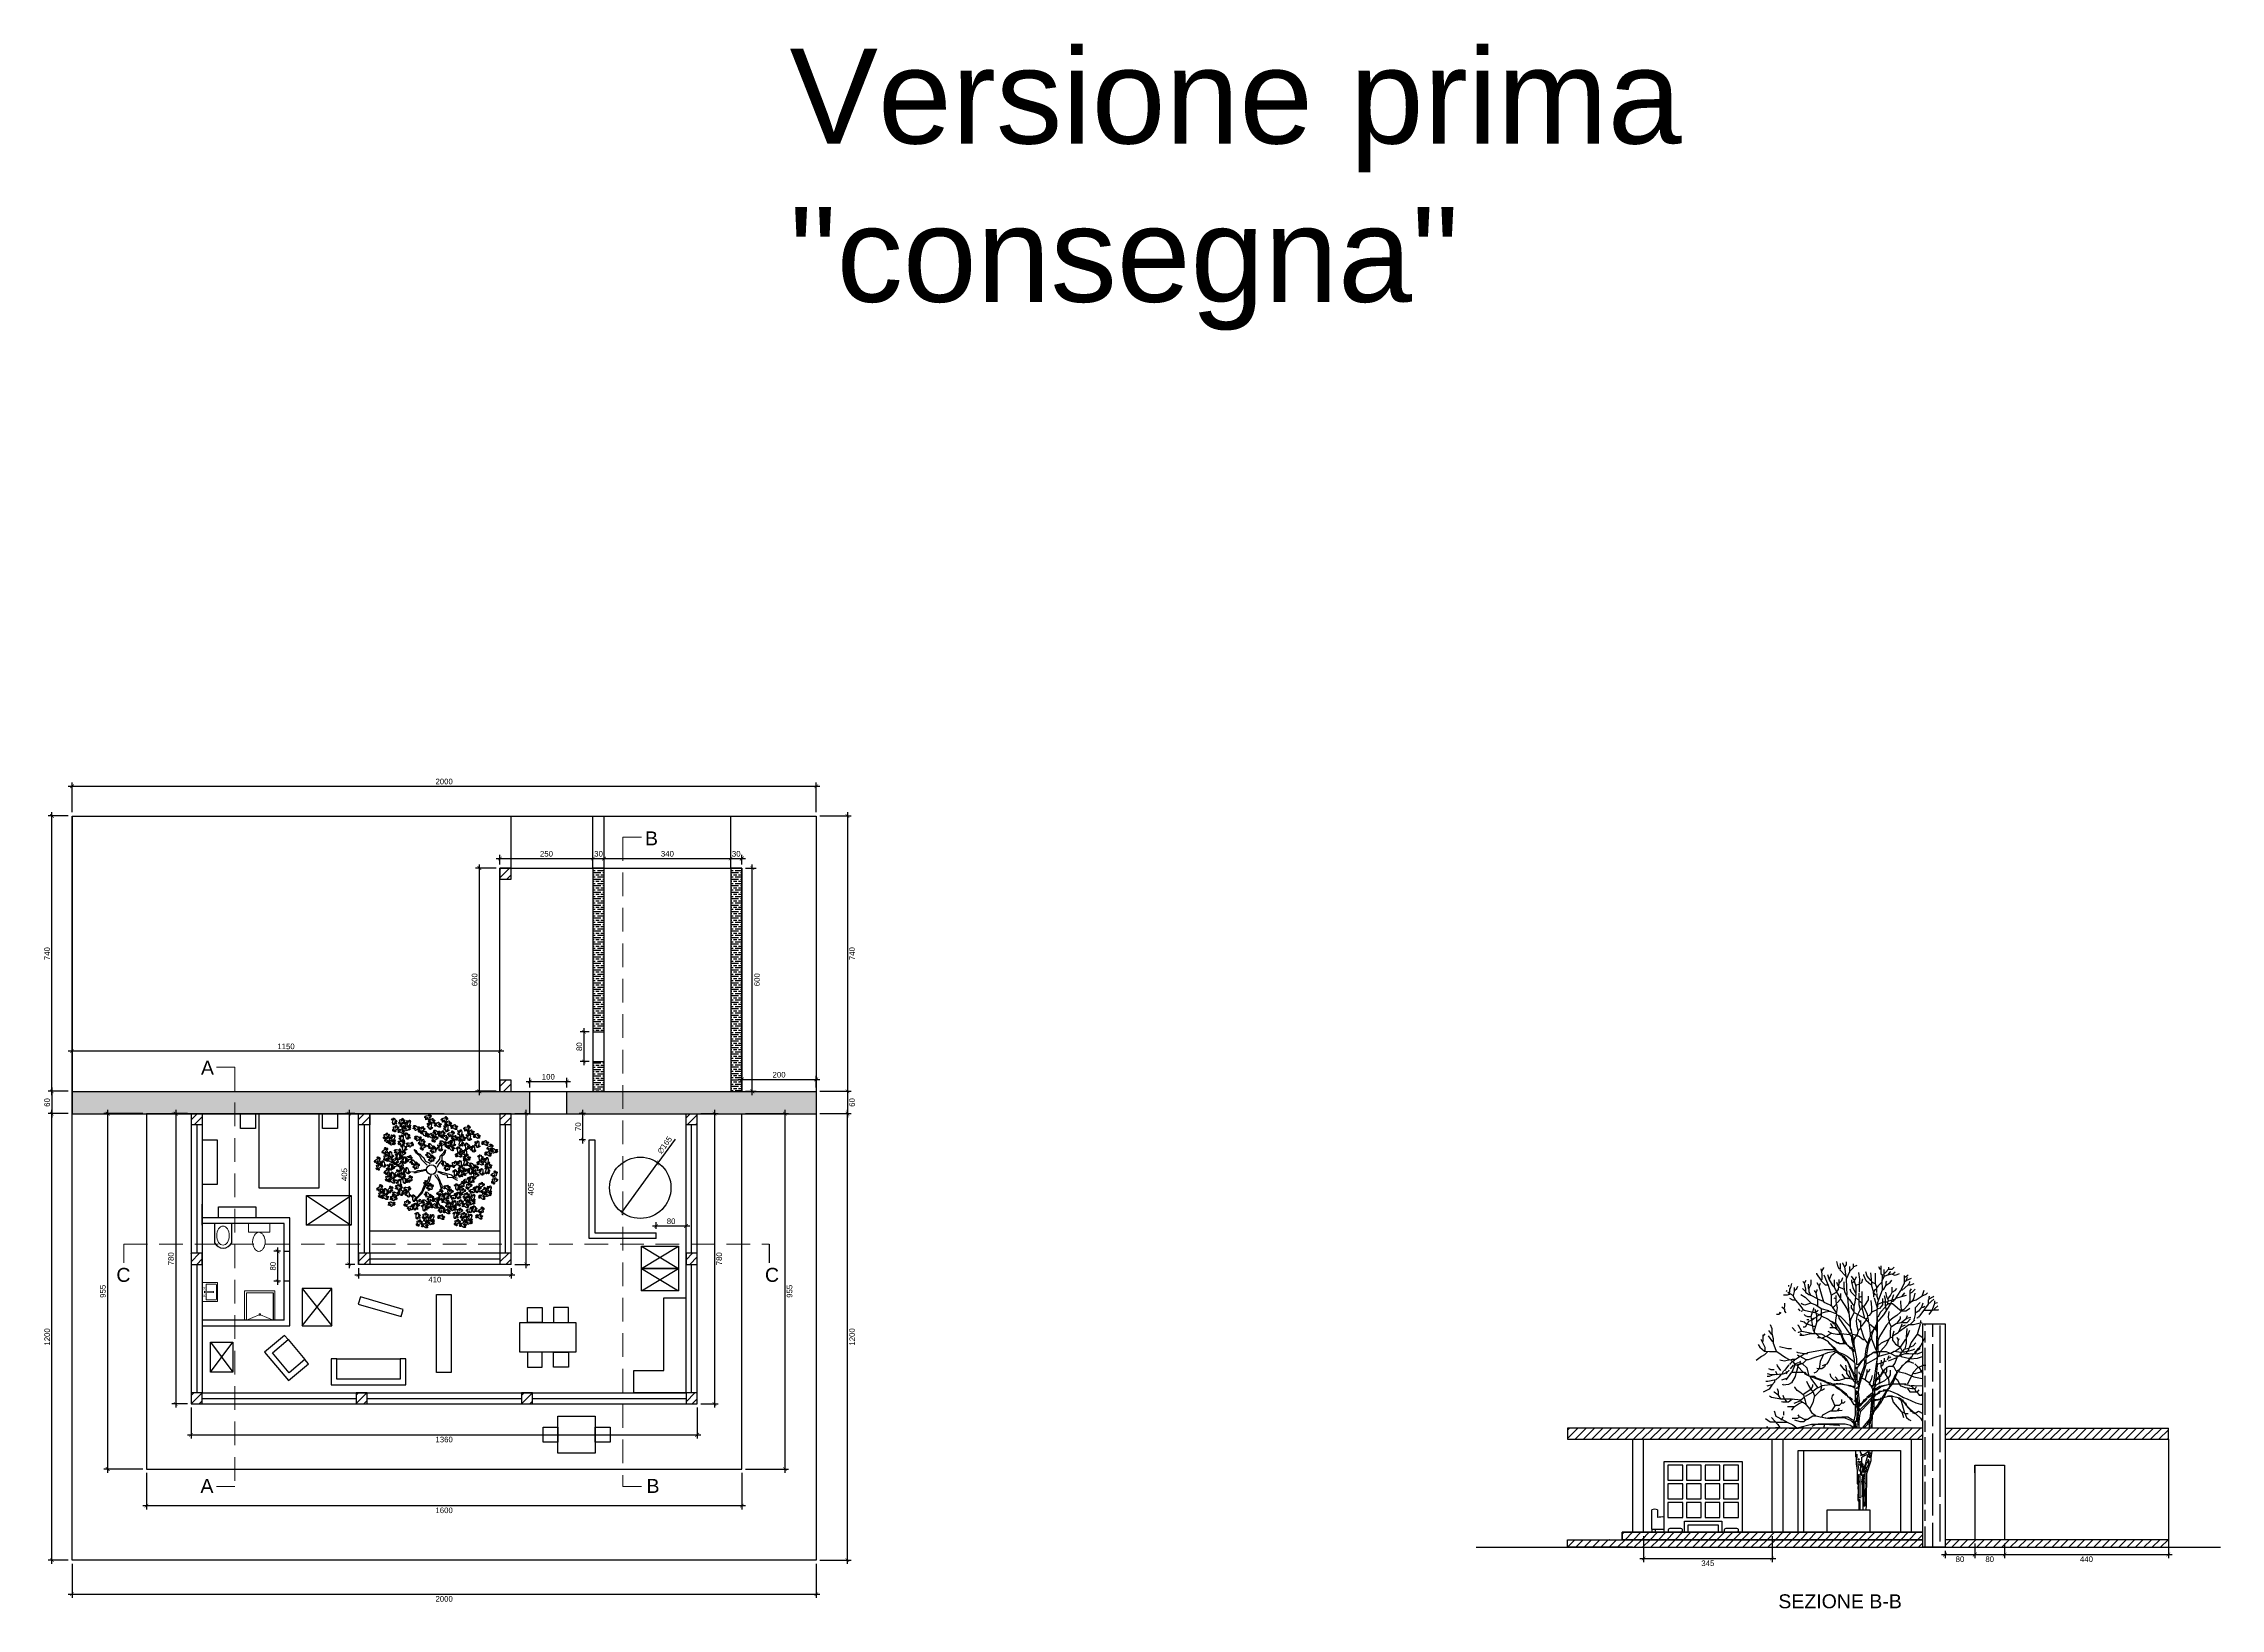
# Model space of a CAD drawing. Header units: centimetres. Extents: x -3096 to 17897, y -3131 to 15798.
# Drawn here: x 12047 to 17897, y 3189 to 7394 of the extents above; entities that cross this region are included whole.
import ezdxf

# ---------------------------------------------------------------- set-up
doc = ezdxf.new("R2010")
doc.units = ezdxf.units.CM
doc.linetypes.add('DASHED2', pattern=[9.525, 6.35, -3.175])
doc.layers.add('A-ANNO SYMB', color=3, linetype='Continuous', lineweight=13)
doc.layers.add('alberi', color=74, linetype='Continuous')
doc.styles.get("Standard").update_dxf_attribs({"font": 'Arial.ttf'})
doc.dimstyles.new('1_100', dxfattribs={"dimtxt": 15, "dimasz": 10, "dimexe": 10, "dimexo": 10, "dimgap": 5, "dimtad": 2, "dimdec": 0, "dimtxsty": 'Standard', "dimblk": 'ARCHTICK', "dimcen": 2.5, "dimdle": 10, "dimadec": 0, "dimazin": 0, "dimtfac": 1, "dimtdec": 0, "dimtmove": 0, "dimatfit": 3, "dimldrblk": 'ARCHTICK', "dimfxl": 1, "dimarcsym": 0})
pattern_1 = [(45, (10122.58, 364.798), (-11.22532, 11.22532), [])]
pattern_2 = [(45, (10118.907, 0), (-11.22532, 11.22532), [])]

# ---------------------------------------------------------------- blocks, each defined once
blk = doc.blocks.new('_ArchTick')
at = {"color": 0, "linetype": 'ByBlock', "const_width": 0.15}
blk.add_lwpolyline([(-0.5, -0.5), (0.5, 0.5)], dxfattribs=at)
blk = doc.blocks.new('*D13')
at = {"layer": 'A-ANNO SYMB', "color": 0, "lineweight": -2, "transparency": 16777216}
for p, q in [((12113.3, 5398.2), (14133.3, 5398.2)), ((12123.3, 5328.4), (12123.3, 5408.2)), ((14123.3, 5328.4), (14123.3, 5408.2))]:
    blk.add_line(p, q, dxfattribs=at)
at = {"layer": 'Defpoints', "color": 0, "transparency": 16777216}
for p in [(14123.3, 5398.2), (12123.3, 5318.4), (14123.3, 5318.4)]:
    blk.add_point(p, dxfattribs=at)
at = {"layer": 'A-ANNO SYMB', "color": 0, "lineweight": -2, "transparency": 16777216, "xscale": 10, "yscale": 10, "zscale": 10, "rotation": 180}
blk.add_blockref('_ArchTick', (12123.3, 5398.2), dxfattribs=at)
at = {"layer": 'A-ANNO SYMB', "color": 0, "lineweight": -2, "transparency": 16777216, "xscale": 10, "yscale": 10, "zscale": 10}
blk.add_blockref('_ArchTick', (14123.3, 5398.2), dxfattribs=at)
at = {"layer": 'A-ANNO SYMB', "color": 0, "transparency": 16777216, "insert": (13123.3, 5410.9), "char_height": 15, "attachment_point": 5}
blk.add_mtext('2000', dxfattribs=at)
blk = doc.blocks.new('*D14')
at = {"layer": 'A-ANNO SYMB', "color": 0, "lineweight": -2, "transparency": 16777216}
for p, q in [((14207, 5328.4), (14207, 4568.4)), ((14133.3, 5318.4), (14217, 5318.4)), ((14133.3, 4578.4), (14217, 4578.4))]:
    blk.add_line(p, q, dxfattribs=at)
at = {"layer": 'Defpoints', "color": 0, "transparency": 16777216}
for p in [(14123.3, 5318.4), (14123.3, 4578.4), (14207, 4578.4)]:
    blk.add_point(p, dxfattribs=at)
at = {"layer": 'A-ANNO SYMB', "color": 0, "lineweight": -2, "transparency": 16777216, "xscale": 10, "yscale": 10, "zscale": 10}
for p, rotation in [((14207, 5318.4), 90), ((14207, 4578.4), 270)]:
    blk.add_blockref('_ArchTick', p, dxfattribs=dict(at, rotation=rotation))
at = {"layer": 'A-ANNO SYMB', "color": 0, "transparency": 16777216, "insert": (14219.6, 4948.4), "char_height": 15, "attachment_point": 5, "rotation": 90}
blk.add_mtext('740', dxfattribs=at)
blk = doc.blocks.new('*D15')
at = {"layer": 'A-ANNO SYMB', "color": 0, "lineweight": -2, "transparency": 16777216}
for p, q in [((12123.3, 3308.4), (12123.3, 3217)), ((14123.3, 3308.4), (14123.3, 3217)), ((12113.3, 3227), (14133.3, 3227))]:
    blk.add_line(p, q, dxfattribs=at)
at = {"layer": 'Defpoints', "color": 0, "transparency": 16777216}
for p in [(12123.3, 3318.4), (14123.3, 3318.4), (14123.3, 3227)]:
    blk.add_point(p, dxfattribs=at)
at = {"layer": 'A-ANNO SYMB', "color": 0, "lineweight": -2, "transparency": 16777216, "xscale": 10, "yscale": 10, "zscale": 10, "rotation": 180}
blk.add_blockref('_ArchTick', (12123.3, 3227), dxfattribs=at)
at = {"layer": 'A-ANNO SYMB', "color": 0, "lineweight": -2, "transparency": 16777216, "xscale": 10, "yscale": 10, "zscale": 10}
blk.add_blockref('_ArchTick', (14123.3, 3227), dxfattribs=at)
at = {"layer": 'A-ANNO SYMB', "color": 0, "transparency": 16777216, "insert": (13123.3, 3214.3), "char_height": 15, "attachment_point": 5}
blk.add_mtext('2000', dxfattribs=at)
blk = doc.blocks.new('*D16')
at = {"layer": 'A-ANNO SYMB', "color": 0, "lineweight": -2, "transparency": 16777216}
for p, q in [((12113.3, 4578.4), (12059.3, 4578.4)), ((12069.3, 4588.4), (12069.3, 4508.4)), ((12113.3, 4518.4), (12059.3, 4518.4))]:
    blk.add_line(p, q, dxfattribs=at)
at = {"layer": 'Defpoints', "color": 0, "transparency": 16777216}
for p in [(12123.3, 4578.4), (12069.3, 4518.4), (12123.3, 4518.4)]:
    blk.add_point(p, dxfattribs=at)
at = {"layer": 'A-ANNO SYMB', "color": 0, "lineweight": -2, "transparency": 16777216, "xscale": 10, "yscale": 10, "zscale": 10}
for p, rotation in [((12069.3, 4578.4), 90), ((12069.3, 4518.4), 270)]:
    blk.add_blockref('_ArchTick', p, dxfattribs=dict(at, rotation=rotation))
at = {"layer": 'A-ANNO SYMB', "color": 0, "transparency": 16777216, "insert": (12056.6, 4548.4), "char_height": 15, "attachment_point": 5, "rotation": 90}
blk.add_mtext('60', dxfattribs=at)
blk = doc.blocks.new('*D17')
at = {"layer": 'A-ANNO SYMB', "color": 0, "lineweight": -2, "transparency": 16777216}
for p, q in [((12069.3, 4568.4), (12069.3, 5328.4)), ((12113.3, 5318.4), (12059.3, 5318.4)), ((12113.3, 4578.4), (12059.3, 4578.4))]:
    blk.add_line(p, q, dxfattribs=at)
at = {"layer": 'Defpoints', "color": 0, "transparency": 16777216}
for p in [(12069.3, 5318.4), (12123.3, 5318.4), (12123.3, 4578.4)]:
    blk.add_point(p, dxfattribs=at)
at = {"layer": 'A-ANNO SYMB', "color": 0, "lineweight": -2, "transparency": 16777216, "xscale": 10, "yscale": 10, "zscale": 10}
for p, rotation in [((12069.3, 5318.4), 90), ((12069.3, 4578.4), 270)]:
    blk.add_blockref('_ArchTick', p, dxfattribs=dict(at, rotation=rotation))
at = {"layer": 'A-ANNO SYMB', "color": 0, "transparency": 16777216, "insert": (12056.6, 4948.4), "char_height": 15, "attachment_point": 5, "rotation": 90}
blk.add_mtext('740', dxfattribs=at)
blk = doc.blocks.new('*D18')
at = {"layer": 'A-ANNO SYMB', "color": 0, "lineweight": -2, "transparency": 16777216}
for p, q in [((12113.3, 4518.4), (12059.3, 4518.4)), ((12069.3, 3308.4), (12069.3, 4528.4)), ((12113.3, 3318.4), (12059.3, 3318.4))]:
    blk.add_line(p, q, dxfattribs=at)
at = {"layer": 'Defpoints', "color": 0, "transparency": 16777216}
for p in [(12069.3, 4518.4), (12123.3, 4518.4), (12123.3, 3318.4)]:
    blk.add_point(p, dxfattribs=at)
at = {"layer": 'A-ANNO SYMB', "color": 0, "lineweight": -2, "transparency": 16777216, "xscale": 10, "yscale": 10, "zscale": 10}
for p, rotation in [((12069.3, 4518.4), 90), ((12069.3, 3318.4), 270)]:
    blk.add_blockref('_ArchTick', p, dxfattribs=dict(at, rotation=rotation))
at = {"layer": 'A-ANNO SYMB', "color": 0, "transparency": 16777216, "insert": (12056.6, 3918.4), "char_height": 15, "attachment_point": 5, "rotation": 90}
blk.add_mtext('1200', dxfattribs=at)
blk = doc.blocks.new('*D19')
at = {"layer": 'A-ANNO SYMB', "color": 0, "lineweight": -2, "transparency": 16777216}
for p, q in [((14133.3, 4518.4), (14217, 4518.4)), ((14207, 3308.4), (14207, 4528.4)), ((14133.3, 3318.4), (14217, 3318.4))]:
    blk.add_line(p, q, dxfattribs=at)
at = {"layer": 'Defpoints', "color": 0, "transparency": 16777216}
for p in [(14123.3, 4518.4), (14207, 4518.4), (14123.3, 3318.4)]:
    blk.add_point(p, dxfattribs=at)
at = {"layer": 'A-ANNO SYMB', "color": 0, "lineweight": -2, "transparency": 16777216, "xscale": 10, "yscale": 10, "zscale": 10}
for p, rotation in [((14207, 4518.4), 90), ((14207, 3318.4), 270)]:
    blk.add_blockref('_ArchTick', p, dxfattribs=dict(at, rotation=rotation))
at = {"layer": 'A-ANNO SYMB', "color": 0, "transparency": 16777216, "insert": (14219.6, 3918.4), "char_height": 15, "attachment_point": 5, "rotation": 90}
blk.add_mtext('1200', dxfattribs=at)
blk = doc.blocks.new('*D20')
at = {"layer": 'A-ANNO SYMB', "color": 0, "lineweight": -2, "transparency": 16777216}
for p, q in [((14133.3, 4578.4), (14217, 4578.4)), ((14207, 4588.4), (14207, 4508.4)), ((14133.3, 4518.4), (14217, 4518.4))]:
    blk.add_line(p, q, dxfattribs=at)
at = {"layer": 'Defpoints', "color": 0, "transparency": 16777216}
for p in [(14123.3, 4578.4), (14123.3, 4518.4), (14207, 4518.4)]:
    blk.add_point(p, dxfattribs=at)
at = {"layer": 'A-ANNO SYMB', "color": 0, "lineweight": -2, "transparency": 16777216, "xscale": 10, "yscale": 10, "zscale": 10}
for p, rotation in [((14207, 4578.4), 90), ((14207, 4518.4), 270)]:
    blk.add_blockref('_ArchTick', p, dxfattribs=dict(at, rotation=rotation))
at = {"layer": 'A-ANNO SYMB', "color": 0, "transparency": 16777216, "insert": (14219.6, 4548.4), "char_height": 15, "attachment_point": 5, "rotation": 90}
blk.add_mtext('60', dxfattribs=at)
blk = doc.blocks.new('*D21')
at = {"layer": 'A-ANNO SYMB', "color": 0, "lineweight": -2, "transparency": 16777216}
for p, q in [((12323.3, 3553.3), (12323.3, 3454.9)), ((13923.3, 3553.3), (13923.3, 3454.9)), ((12313.3, 3464.9), (13933.3, 3464.9))]:
    blk.add_line(p, q, dxfattribs=at)
at = {"layer": 'Defpoints', "color": 0, "transparency": 16777216}
for p in [(12323.3, 3563.3), (13923.3, 3563.3), (13923.3, 3464.9)]:
    blk.add_point(p, dxfattribs=at)
at = {"layer": 'A-ANNO SYMB', "color": 0, "lineweight": -2, "transparency": 16777216, "xscale": 10, "yscale": 10, "zscale": 10, "rotation": 180}
blk.add_blockref('_ArchTick', (12323.3, 3464.9), dxfattribs=at)
at = {"layer": 'A-ANNO SYMB', "color": 0, "lineweight": -2, "transparency": 16777216, "xscale": 10, "yscale": 10, "zscale": 10}
blk.add_blockref('_ArchTick', (13923.3, 3464.9), dxfattribs=at)
at = {"layer": 'A-ANNO SYMB', "color": 0, "transparency": 16777216, "insert": (13123.3, 3452.2), "char_height": 15, "attachment_point": 5}
blk.add_mtext('1600', dxfattribs=at)
blk = doc.blocks.new('*D22')
at = {"layer": 'A-ANNO SYMB', "color": 0, "lineweight": -2, "transparency": 16777216}
for p, q in [((12313.3, 4518.4), (12209.1, 4518.4)), ((12219.1, 4528.4), (12219.1, 3553.3)), ((12313.3, 3563.3), (12209.1, 3563.3))]:
    blk.add_line(p, q, dxfattribs=at)
at = {"layer": 'Defpoints', "color": 0, "transparency": 16777216}
for p in [(12323.3, 4518.4), (12219.1, 3563.3), (12323.3, 3563.3)]:
    blk.add_point(p, dxfattribs=at)
at = {"layer": 'A-ANNO SYMB', "color": 0, "lineweight": -2, "transparency": 16777216, "xscale": 10, "yscale": 10, "zscale": 10}
for p, rotation in [((12219.1, 4518.4), 90), ((12219.1, 3563.3), 270)]:
    blk.add_blockref('_ArchTick', p, dxfattribs=dict(at, rotation=rotation))
at = {"layer": 'A-ANNO SYMB', "color": 0, "transparency": 16777216, "insert": (12206.4, 4040.9), "char_height": 15, "attachment_point": 5, "rotation": 90}
blk.add_mtext('955', dxfattribs=at)
blk = doc.blocks.new('*D23')
at = {"layer": 'A-ANNO SYMB', "color": 0, "lineweight": -2, "transparency": 16777216}
for p, q in [((13933.3, 4518.4), (14049, 4518.4)), ((14039, 4528.4), (14039, 3553.3)), ((13933.3, 3563.3), (14049, 3563.3))]:
    blk.add_line(p, q, dxfattribs=at)
at = {"layer": 'Defpoints', "color": 0, "transparency": 16777216}
for p in [(13923.3, 4518.4), (13923.3, 3563.3), (14039, 3563.3)]:
    blk.add_point(p, dxfattribs=at)
at = {"layer": 'A-ANNO SYMB', "color": 0, "lineweight": -2, "transparency": 16777216, "xscale": 10, "yscale": 10, "zscale": 10}
for p, rotation in [((14039, 4518.4), 90), ((14039, 3563.3), 270)]:
    blk.add_blockref('_ArchTick', p, dxfattribs=dict(at, rotation=rotation))
at = {"layer": 'A-ANNO SYMB', "color": 0, "transparency": 16777216, "insert": (14051.7, 4040.9), "char_height": 15, "attachment_point": 5, "rotation": 90}
blk.add_mtext('955', dxfattribs=at)
blk = doc.blocks.new('*D24')
at = {"layer": 'A-ANNO SYMB', "color": 0, "lineweight": -2, "transparency": 16777216}
for p, q in [((12443.3, 3728.4), (12443.3, 3645.2)), ((13803.3, 3728.4), (13803.3, 3645.2)), ((12433.3, 3655.2), (13813.3, 3655.2))]:
    blk.add_line(p, q, dxfattribs=at)
at = {"layer": 'Defpoints', "color": 0, "transparency": 16777216}
for p in [(12443.3, 3738.4), (13803.3, 3738.4), (13803.3, 3655.2)]:
    blk.add_point(p, dxfattribs=at)
at = {"layer": 'A-ANNO SYMB', "color": 0, "lineweight": -2, "transparency": 16777216, "xscale": 10, "yscale": 10, "zscale": 10, "rotation": 180}
blk.add_blockref('_ArchTick', (12443.3, 3655.2), dxfattribs=at)
at = {"layer": 'A-ANNO SYMB', "color": 0, "lineweight": -2, "transparency": 16777216, "xscale": 10, "yscale": 10, "zscale": 10}
blk.add_blockref('_ArchTick', (13803.3, 3655.2), dxfattribs=at)
at = {"layer": 'A-ANNO SYMB', "color": 0, "transparency": 16777216, "insert": (13123.3, 3642.5), "char_height": 15, "attachment_point": 5}
blk.add_mtext('1360', dxfattribs=at)
blk = doc.blocks.new('*D25')
at = {"layer": 'A-ANNO SYMB', "color": 0, "lineweight": -2, "transparency": 16777216}
for p, q in [((12433.3, 4518.4), (12391.9, 4518.4)), ((12401.9, 4528.4), (12401.9, 3728.4)), ((12433.3, 3738.4), (12391.9, 3738.4))]:
    blk.add_line(p, q, dxfattribs=at)
at = {"layer": 'Defpoints', "color": 0, "transparency": 16777216}
for p in [(12443.3, 4518.4), (12401.9, 3738.4), (12443.3, 3738.4)]:
    blk.add_point(p, dxfattribs=at)
at = {"layer": 'A-ANNO SYMB', "color": 0, "lineweight": -2, "transparency": 16777216, "xscale": 10, "yscale": 10, "zscale": 10}
for p, rotation in [((12401.9, 4518.4), 90), ((12401.9, 3738.4), 270)]:
    blk.add_blockref('_ArchTick', p, dxfattribs=dict(at, rotation=rotation))
at = {"layer": 'A-ANNO SYMB', "color": 0, "transparency": 16777216, "insert": (12389.3, 4128.4), "char_height": 15, "attachment_point": 5, "rotation": 90}
blk.add_mtext('780', dxfattribs=at)
blk = doc.blocks.new('*D26')
at = {"layer": 'A-ANNO SYMB', "color": 0, "lineweight": -2, "transparency": 16777216}
for p, q in [((13813.3, 4518.4), (13859.8, 4518.4)), ((13849.8, 4528.4), (13849.8, 3728.4)), ((13813.3, 3738.4), (13859.8, 3738.4))]:
    blk.add_line(p, q, dxfattribs=at)
at = {"layer": 'Defpoints', "color": 0, "transparency": 16777216}
for p in [(13803.3, 4518.4), (13803.3, 3738.4), (13849.8, 3738.4)]:
    blk.add_point(p, dxfattribs=at)
at = {"layer": 'A-ANNO SYMB', "color": 0, "lineweight": -2, "transparency": 16777216, "xscale": 10, "yscale": 10, "zscale": 10}
for p, rotation in [((13849.8, 4518.4), 90), ((13849.8, 3738.4), 270)]:
    blk.add_blockref('_ArchTick', p, dxfattribs=dict(at, rotation=rotation))
at = {"layer": 'A-ANNO SYMB', "color": 0, "transparency": 16777216, "insert": (13862.4, 4128.4), "char_height": 15, "attachment_point": 5, "rotation": 90}
blk.add_mtext('780', dxfattribs=at)
blk = doc.blocks.new('*D27')
at = {"layer": 'A-ANNO SYMB', "color": 0, "lineweight": -2, "transparency": 16777216}
for p, q in [((13263.3, 5178.4), (13207.9, 5178.4)), ((13217.9, 4568.4), (13217.9, 5188.4)), ((13263.3, 4578.4), (13207.9, 4578.4))]:
    blk.add_line(p, q, dxfattribs=at)
at = {"layer": 'Defpoints', "color": 0, "transparency": 16777216}
for p in [(13217.9, 5178.4), (13273.3, 5178.4), (13273.3, 4578.4)]:
    blk.add_point(p, dxfattribs=at)
at = {"layer": 'A-ANNO SYMB', "color": 0, "lineweight": -2, "transparency": 16777216, "xscale": 10, "yscale": 10, "zscale": 10}
for p, rotation in [((13217.9, 5178.4), 90), ((13217.9, 4578.4), 270)]:
    blk.add_blockref('_ArchTick', p, dxfattribs=dict(at, rotation=rotation))
at = {"layer": 'A-ANNO SYMB', "color": 0, "transparency": 16777216, "insert": (13205.2, 4878.4), "char_height": 15, "attachment_point": 5, "rotation": 90}
blk.add_mtext('600', dxfattribs=at)
blk = doc.blocks.new('*D28')
at = {"layer": 'A-ANNO SYMB', "color": 0, "lineweight": -2, "transparency": 16777216}
for p, q in [((13273.3, 5188.4), (13273.3, 5214)), ((13523.3, 5188.4), (13523.3, 5214)), ((13263.3, 5204), (13533.3, 5204))]:
    blk.add_line(p, q, dxfattribs=at)
at = {"layer": 'Defpoints', "color": 0, "transparency": 16777216}
for p in [(13273.3, 5178.4), (13523.3, 5204), (13523.3, 5178.4)]:
    blk.add_point(p, dxfattribs=at)
at = {"layer": 'A-ANNO SYMB', "color": 0, "lineweight": -2, "transparency": 16777216, "xscale": 10, "yscale": 10, "zscale": 10, "rotation": 180}
blk.add_blockref('_ArchTick', (13273.3, 5204), dxfattribs=at)
at = {"layer": 'A-ANNO SYMB', "color": 0, "lineweight": -2, "transparency": 16777216, "xscale": 10, "yscale": 10, "zscale": 10}
blk.add_blockref('_ArchTick', (13523.3, 5204), dxfattribs=at)
at = {"layer": 'A-ANNO SYMB', "color": 0, "transparency": 16777216, "insert": (13398.3, 5216.7), "char_height": 15, "attachment_point": 5}
blk.add_mtext('250', dxfattribs=at)
blk = doc.blocks.new('*D29')
at = {"layer": 'A-ANNO SYMB', "color": 0, "lineweight": -2, "transparency": 16777216}
for p, q in [((13523.3, 5188.4), (13523.3, 5214)), ((13553.3, 5188.4), (13553.3, 5214)), ((13513.3, 5204), (13563.3, 5204))]:
    blk.add_line(p, q, dxfattribs=at)
at = {"layer": 'Defpoints', "color": 0, "transparency": 16777216}
for p in [(13523.3, 5178.4), (13553.3, 5204), (13553.3, 5178.4)]:
    blk.add_point(p, dxfattribs=at)
at = {"layer": 'A-ANNO SYMB', "color": 0, "lineweight": -2, "transparency": 16777216, "xscale": 10, "yscale": 10, "zscale": 10, "rotation": 180}
blk.add_blockref('_ArchTick', (13523.3, 5204), dxfattribs=at)
at = {"layer": 'A-ANNO SYMB', "color": 0, "lineweight": -2, "transparency": 16777216, "xscale": 10, "yscale": 10, "zscale": 10}
blk.add_blockref('_ArchTick', (13553.3, 5204), dxfattribs=at)
at = {"layer": 'A-ANNO SYMB', "color": 0, "transparency": 16777216, "insert": (13538.3, 5216.7), "char_height": 15, "attachment_point": 5}
blk.add_mtext('30', dxfattribs=at)
blk = doc.blocks.new('*D30')
at = {"layer": 'A-ANNO SYMB', "color": 0, "lineweight": -2, "transparency": 16777216}
for p, q in [((13553.3, 5188.4), (13553.3, 5214)), ((13893.3, 5188.4), (13893.3, 5214)), ((13543.3, 5204), (13903.3, 5204))]:
    blk.add_line(p, q, dxfattribs=at)
at = {"layer": 'Defpoints', "color": 0, "transparency": 16777216}
for p in [(13553.3, 5178.4), (13893.3, 5204), (13893.3, 5178.4)]:
    blk.add_point(p, dxfattribs=at)
at = {"layer": 'A-ANNO SYMB', "color": 0, "lineweight": -2, "transparency": 16777216, "xscale": 10, "yscale": 10, "zscale": 10, "rotation": 180}
blk.add_blockref('_ArchTick', (13553.3, 5204), dxfattribs=at)
at = {"layer": 'A-ANNO SYMB', "color": 0, "lineweight": -2, "transparency": 16777216, "xscale": 10, "yscale": 10, "zscale": 10}
blk.add_blockref('_ArchTick', (13893.3, 5204), dxfattribs=at)
at = {"layer": 'A-ANNO SYMB', "color": 0, "transparency": 16777216, "insert": (13723.3, 5216.7), "char_height": 15, "attachment_point": 5}
blk.add_mtext('340', dxfattribs=at)
blk = doc.blocks.new('*D31')
at = {"layer": 'A-ANNO SYMB', "color": 0, "lineweight": -2, "transparency": 16777216}
for p, q in [((13893.3, 5188.4), (13893.3, 5214)), ((13923.3, 5188.4), (13923.3, 5214)), ((13883.3, 5204), (13933.3, 5204))]:
    blk.add_line(p, q, dxfattribs=at)
at = {"layer": 'Defpoints', "color": 0, "transparency": 16777216}
for p in [(13893.3, 5178.4), (13923.3, 5204), (13923.3, 5178.4)]:
    blk.add_point(p, dxfattribs=at)
at = {"layer": 'A-ANNO SYMB', "color": 0, "lineweight": -2, "transparency": 16777216, "xscale": 10, "yscale": 10, "zscale": 10, "rotation": 180}
blk.add_blockref('_ArchTick', (13893.3, 5204), dxfattribs=at)
at = {"layer": 'A-ANNO SYMB', "color": 0, "lineweight": -2, "transparency": 16777216, "xscale": 10, "yscale": 10, "zscale": 10}
blk.add_blockref('_ArchTick', (13923.3, 5204), dxfattribs=at)
at = {"layer": 'A-ANNO SYMB', "color": 0, "transparency": 16777216, "insert": (13908.3, 5216.7), "char_height": 15, "attachment_point": 5}
blk.add_mtext('30', dxfattribs=at)
blk = doc.blocks.new('*D32')
at = {"layer": 'A-ANNO SYMB', "color": 0, "lineweight": -2, "transparency": 16777216}
for p, q in [((13913.3, 4610.3), (14133.3, 4610.3)), ((13923.3, 4588.4), (13923.3, 4620.3)), ((14123.3, 4588.4), (14123.3, 4620.3))]:
    blk.add_line(p, q, dxfattribs=at)
at = {"layer": 'Defpoints', "color": 0, "transparency": 16777216}
for p in [(13923.3, 4578.4), (14123.3, 4610.3), (14123.3, 4578.4)]:
    blk.add_point(p, dxfattribs=at)
at = {"layer": 'A-ANNO SYMB', "color": 0, "lineweight": -2, "transparency": 16777216, "xscale": 10, "yscale": 10, "zscale": 10, "rotation": 180}
blk.add_blockref('_ArchTick', (13923.3, 4610.3), dxfattribs=at)
at = {"layer": 'A-ANNO SYMB', "color": 0, "lineweight": -2, "transparency": 16777216, "xscale": 10, "yscale": 10, "zscale": 10}
blk.add_blockref('_ArchTick', (14123.3, 4610.3), dxfattribs=at)
at = {"layer": 'A-ANNO SYMB', "color": 0, "transparency": 16777216, "insert": (14023.3, 4622.9), "char_height": 15, "attachment_point": 5}
blk.add_mtext('200', dxfattribs=at)
blk = doc.blocks.new('*D33')
at = {"layer": 'A-ANNO SYMB', "color": 0, "lineweight": -2, "transparency": 16777216}
for p, q in [((13283.3, 4686.5), (12113.3, 4686.5)), ((12123.3, 4588.4), (12123.3, 4696.5)), ((13273.3, 4588.4), (13273.3, 4696.5))]:
    blk.add_line(p, q, dxfattribs=at)
at = {"layer": 'Defpoints', "color": 0, "transparency": 16777216}
for p in [(12123.3, 4686.5), (12123.3, 4578.4), (13273.3, 4578.4)]:
    blk.add_point(p, dxfattribs=at)
at = {"layer": 'A-ANNO SYMB', "color": 0, "lineweight": -2, "transparency": 16777216, "xscale": 10, "yscale": 10, "zscale": 10, "rotation": 180}
blk.add_blockref('_ArchTick', (12123.3, 4686.5), dxfattribs=at)
at = {"layer": 'A-ANNO SYMB', "color": 0, "lineweight": -2, "transparency": 16777216, "xscale": 10, "yscale": 10, "zscale": 10}
blk.add_blockref('_ArchTick', (13273.3, 4686.5), dxfattribs=at)
at = {"layer": 'A-ANNO SYMB', "color": 0, "transparency": 16777216, "insert": (12698.3, 4699.1), "char_height": 15, "attachment_point": 5}
blk.add_mtext('1150', dxfattribs=at)
blk = doc.blocks.new('*D34')
at = {"layer": 'A-ANNO SYMB', "color": 0, "lineweight": -2, "transparency": 16777216}
for p, q in [((12893.3, 4103.4), (12893.3, 4075)), ((13303.3, 4103.4), (13303.3, 4075)), ((12883.3, 4085), (13313.3, 4085))]:
    blk.add_line(p, q, dxfattribs=at)
at = {"layer": 'Defpoints', "color": 0, "transparency": 16777216}
for p in [(12893.3, 4113.4), (13303.3, 4113.4), (13303.3, 4085)]:
    blk.add_point(p, dxfattribs=at)
at = {"layer": 'A-ANNO SYMB', "color": 0, "lineweight": -2, "transparency": 16777216, "xscale": 10, "yscale": 10, "zscale": 10, "rotation": 180}
blk.add_blockref('_ArchTick', (12893.3, 4085), dxfattribs=at)
at = {"layer": 'A-ANNO SYMB', "color": 0, "lineweight": -2, "transparency": 16777216, "xscale": 10, "yscale": 10, "zscale": 10}
blk.add_blockref('_ArchTick', (13303.3, 4085), dxfattribs=at)
at = {"layer": 'A-ANNO SYMB', "color": 0, "transparency": 16777216, "insert": (13098.3, 4072.3), "char_height": 15, "attachment_point": 5}
blk.add_mtext('410', dxfattribs=at)
blk = doc.blocks.new('*D35')
at = {"layer": 'A-ANNO SYMB', "color": 0, "lineweight": -2, "transparency": 16777216}
for p, q in [((13313.3, 4518.4), (13353.7, 4518.4)), ((13343.7, 4103.4), (13343.7, 4528.4)), ((13313.3, 4113.4), (13353.7, 4113.4))]:
    blk.add_line(p, q, dxfattribs=at)
at = {"layer": 'Defpoints', "color": 0, "transparency": 16777216}
for p in [(13303.3, 4518.4), (13343.7, 4518.4), (13303.3, 4113.4)]:
    blk.add_point(p, dxfattribs=at)
at = {"layer": 'A-ANNO SYMB', "color": 0, "lineweight": -2, "transparency": 16777216, "xscale": 10, "yscale": 10, "zscale": 10}
for p, rotation in [((13343.7, 4518.4), 90), ((13343.7, 4113.4), 270)]:
    blk.add_blockref('_ArchTick', p, dxfattribs=dict(at, rotation=rotation))
at = {"layer": 'A-ANNO SYMB', "color": 0, "transparency": 16777216, "insert": (13356.3, 4315.9), "char_height": 15, "attachment_point": 5, "rotation": 90}
blk.add_mtext('405', dxfattribs=at)
blk = doc.blocks.new('*D36')
at = {"layer": 'A-ANNO SYMB', "color": 0, "lineweight": -2, "transparency": 16777216}
for p, q in [((12883.3, 4518.4), (12857.9, 4518.4)), ((12867.9, 4528.4), (12867.9, 4103.4)), ((12883.3, 4113.4), (12857.9, 4113.4))]:
    blk.add_line(p, q, dxfattribs=at)
at = {"layer": 'Defpoints', "color": 0, "transparency": 16777216}
for p in [(12893.3, 4518.4), (12867.9, 4113.4), (12893.3, 4113.4)]:
    blk.add_point(p, dxfattribs=at)
at = {"layer": 'A-ANNO SYMB', "color": 0, "lineweight": -2, "transparency": 16777216, "xscale": 10, "yscale": 10, "zscale": 10}
for p, rotation in [((12867.9, 4518.4), 90), ((12867.9, 4113.4), 270)]:
    blk.add_blockref('_ArchTick', p, dxfattribs=dict(at, rotation=rotation))
at = {"layer": 'A-ANNO SYMB', "color": 0, "transparency": 16777216, "insert": (12855.2, 4354.7), "char_height": 15, "attachment_point": 5, "rotation": 90}
blk.add_mtext('405', dxfattribs=at)
blk = doc.blocks.new('*D54')
at = {"layer": 'A-ANNO SYMB', "color": 0, "lineweight": -2, "transparency": 16777216}
for p, q in [((16346.7, 3383.3), (16346.7, 3312.7)), ((16691.7, 3383.3), (16691.7, 3312.7)), ((16336.7, 3322.7), (16701.7, 3322.7))]:
    blk.add_line(p, q, dxfattribs=at)
at = {"layer": 'Defpoints', "color": 0, "transparency": 16777216}
for p in [(16346.7, 3393.3), (16691.7, 3393.3), (16691.7, 3322.7)]:
    blk.add_point(p, dxfattribs=at)
at = {"layer": 'A-ANNO SYMB', "color": 0, "lineweight": -2, "transparency": 16777216, "xscale": 10, "yscale": 10, "zscale": 10, "rotation": 180}
blk.add_blockref('_ArchTick', (16346.7, 3322.7), dxfattribs=at)
at = {"layer": 'A-ANNO SYMB', "color": 0, "lineweight": -2, "transparency": 16777216, "xscale": 10, "yscale": 10, "zscale": 10}
blk.add_blockref('_ArchTick', (16691.7, 3322.7), dxfattribs=at)
at = {"layer": 'A-ANNO SYMB', "color": 0, "transparency": 16777216, "insert": (16519.2, 3310), "char_height": 15, "attachment_point": 5}
blk.add_mtext('345', dxfattribs=at)
blk = doc.blocks.new('*D55')
at = {"layer": 'A-ANNO SYMB', "color": 0, "lineweight": -2, "transparency": 16777216}
for p, q in [((17236.7, 3363.3), (17236.7, 3323.5)), ((17316.7, 3363.3), (17316.7, 3323.5)), ((17226.7, 3333.5), (17326.7, 3333.5))]:
    blk.add_line(p, q, dxfattribs=at)
at = {"layer": 'Defpoints', "color": 0, "transparency": 16777216}
for p in [(17236.7, 3373.3), (17316.7, 3373.3), (17316.7, 3333.5)]:
    blk.add_point(p, dxfattribs=at)
at = {"layer": 'A-ANNO SYMB', "color": 0, "lineweight": -2, "transparency": 16777216, "xscale": 10, "yscale": 10, "zscale": 10, "rotation": 180}
blk.add_blockref('_ArchTick', (17236.7, 3333.5), dxfattribs=at)
at = {"layer": 'A-ANNO SYMB', "color": 0, "lineweight": -2, "transparency": 16777216, "xscale": 10, "yscale": 10, "zscale": 10}
blk.add_blockref('_ArchTick', (17316.7, 3333.5), dxfattribs=at)
at = {"layer": 'A-ANNO SYMB', "color": 0, "transparency": 16777216, "insert": (17276.7, 3320.9), "char_height": 15, "attachment_point": 5}
blk.add_mtext('80', dxfattribs=at)
blk = doc.blocks.new('*D56')
at = {"layer": 'A-ANNO SYMB', "color": 0, "lineweight": -2, "transparency": 16777216}
for p, q in [((17316.7, 3363.3), (17316.7, 3323.5)), ((17756.7, 3363.3), (17756.7, 3323.5)), ((17306.7, 3333.5), (17766.7, 3333.5))]:
    blk.add_line(p, q, dxfattribs=at)
at = {"layer": 'Defpoints', "color": 0, "transparency": 16777216}
for p in [(17316.7, 3373.3), (17756.7, 3373.3), (17756.7, 3333.5)]:
    blk.add_point(p, dxfattribs=at)
at = {"layer": 'A-ANNO SYMB', "color": 0, "lineweight": -2, "transparency": 16777216, "xscale": 10, "yscale": 10, "zscale": 10, "rotation": 180}
blk.add_blockref('_ArchTick', (17316.7, 3333.5), dxfattribs=at)
at = {"layer": 'A-ANNO SYMB', "color": 0, "lineweight": -2, "transparency": 16777216, "xscale": 10, "yscale": 10, "zscale": 10}
blk.add_blockref('_ArchTick', (17756.7, 3333.5), dxfattribs=at)
at = {"layer": 'A-ANNO SYMB', "color": 0, "transparency": 16777216, "insert": (17536.7, 3320.9), "char_height": 15, "attachment_point": 5}
blk.add_mtext('440', dxfattribs=at)
blk = doc.blocks.new('*D57')
at = {"layer": 'A-ANNO SYMB', "color": 0, "lineweight": -2, "transparency": 16777216}
for p, q in [((13933.3, 5178.4), (13961.5, 5178.4)), ((13951.5, 4568.4), (13951.5, 5188.4)), ((13933.3, 4578.4), (13961.5, 4578.4))]:
    blk.add_line(p, q, dxfattribs=at)
at = {"layer": 'Defpoints', "color": 0, "transparency": 16777216}
for p in [(13923.3, 5178.4), (13951.5, 5178.4), (13923.3, 4578.4)]:
    blk.add_point(p, dxfattribs=at)
at = {"layer": 'A-ANNO SYMB', "color": 0, "lineweight": -2, "transparency": 16777216, "xscale": 10, "yscale": 10, "zscale": 10}
for p, rotation in [((13951.5, 5178.4), 90), ((13951.5, 4578.4), 270)]:
    blk.add_blockref('_ArchTick', p, dxfattribs=dict(at, rotation=rotation))
at = {"layer": 'A-ANNO SYMB', "color": 0, "transparency": 16777216, "insert": (13964.1, 4878.4), "char_height": 15, "attachment_point": 5, "rotation": 90}
blk.add_mtext('600', dxfattribs=at)
blk = doc.blocks.new('*D58')
at = {"layer": 'A-ANNO SYMB', "color": 0, "lineweight": -2, "transparency": 16777216}
for p, q in [((17156.7, 3343.3), (17156.7, 3323.5)), ((17236.7, 3343.3), (17236.7, 3323.5)), ((17146.7, 3333.5), (17246.7, 3333.5))]:
    blk.add_line(p, q, dxfattribs=at)
at = {"layer": 'Defpoints', "color": 0, "transparency": 16777216}
for p in [(17156.7, 3353.3), (17236.7, 3353.3), (17236.7, 3333.5)]:
    blk.add_point(p, dxfattribs=at)
at = {"layer": 'A-ANNO SYMB', "color": 0, "lineweight": -2, "transparency": 16777216, "xscale": 10, "yscale": 10, "zscale": 10, "rotation": 180}
blk.add_blockref('_ArchTick', (17156.7, 3333.5), dxfattribs=at)
at = {"layer": 'A-ANNO SYMB', "color": 0, "lineweight": -2, "transparency": 16777216, "xscale": 10, "yscale": 10, "zscale": 10}
blk.add_blockref('_ArchTick', (17236.7, 3333.5), dxfattribs=at)
at = {"layer": 'A-ANNO SYMB', "color": 0, "transparency": 16777216, "insert": (17196.7, 3320.9), "char_height": 15, "attachment_point": 5}
blk.add_mtext('80', dxfattribs=at)
blk = doc.blocks.new('*D74')
at = {"layer": 'A-ANNO SYMB', "color": 0, "lineweight": -2, "transparency": 16777216}
for p in [(13744.3, 4450.2), (13600.5, 4252.6)]:
    blk.add_line(p, (13697.5, 4385.9), dxfattribs=at)
at = {"layer": 'Defpoints', "color": 0, "transparency": 16777216}
for p in [(13697.5, 4385.9), (13600.5, 4252.6)]:
    blk.add_point(p, dxfattribs=at)
at = {"layer": 'A-ANNO SYMB', "color": 0, "lineweight": -2, "transparency": 16777216, "xscale": 10, "yscale": 10, "zscale": 10}
for p, rotation in [((13697.5, 4385.9), 233.933740042921), ((13600.5, 4252.6), 53.93374004292095)]:
    blk.add_blockref('_ArchTick', p, dxfattribs=dict(at, rotation=rotation))
at = {"layer": 'A-ANNO SYMB', "color": 0, "transparency": 16777216, "insert": (13716.2, 4433.8), "char_height": 15, "attachment_point": 5, "rotation": 53.93374}
blk.add_mtext('∅165', dxfattribs=at)
blk = doc.blocks.new('*D78')
at = {"layer": 'A-ANNO SYMB', "color": 0, "lineweight": -2, "transparency": 16777216}
for p, q in [((13503.3, 4518.4), (13486.1, 4518.4)), ((13496.1, 4438.4), (13496.1, 4528.4)), ((13503.3, 4448.4), (13486.1, 4448.4))]:
    blk.add_line(p, q, dxfattribs=at)
at = {"layer": 'Defpoints', "color": 0, "transparency": 16777216}
for p in [(13496.1, 4518.4), (13513.3, 4518.4), (13513.3, 4448.4)]:
    blk.add_point(p, dxfattribs=at)
at = {"layer": 'A-ANNO SYMB', "color": 0, "lineweight": -2, "transparency": 16777216, "xscale": 10, "yscale": 10, "zscale": 10}
for p, rotation in [((13496.1, 4518.4), 90), ((13496.1, 4448.4), 270)]:
    blk.add_blockref('_ArchTick', p, dxfattribs=dict(at, rotation=rotation))
at = {"layer": 'A-ANNO SYMB', "color": 0, "transparency": 16777216, "insert": (13483.4, 4483.4), "char_height": 15, "attachment_point": 5, "rotation": 90}
blk.add_mtext('70', dxfattribs=at)
blk = doc.blocks.new('*D79')
at = {"layer": 'A-ANNO SYMB', "color": 0, "lineweight": -2, "transparency": 16777216}
for p, q in [((13683.3, 4216.5), (13783.3, 4216.5)), ((13693.3, 4208.4), (13693.3, 4226.5)), ((13773.3, 4208.4), (13773.3, 4226.5))]:
    blk.add_line(p, q, dxfattribs=at)
at = {"layer": 'Defpoints', "color": 0, "transparency": 16777216}
for p in [(13773.3, 4216.5), (13693.3, 4198.4), (13773.3, 4198.4)]:
    blk.add_point(p, dxfattribs=at)
at = {"layer": 'A-ANNO SYMB', "color": 0, "lineweight": -2, "transparency": 16777216, "xscale": 10, "yscale": 10, "zscale": 10, "rotation": 180}
blk.add_blockref('_ArchTick', (13693.3, 4216.5), dxfattribs=at)
at = {"layer": 'A-ANNO SYMB', "color": 0, "lineweight": -2, "transparency": 16777216, "xscale": 10, "yscale": 10, "zscale": 10}
blk.add_blockref('_ArchTick', (13773.3, 4216.5), dxfattribs=at)
at = {"layer": 'A-ANNO SYMB', "color": 0, "transparency": 16777216, "insert": (13733.3, 4229.1), "char_height": 15, "attachment_point": 5}
blk.add_mtext('80', dxfattribs=at)
blk = doc.blocks.new('*D80')
at = {"layer": 'A-ANNO SYMB', "color": 0, "lineweight": -2, "transparency": 16777216}
for p, q in [((13343.3, 4604.6), (13463.3, 4604.6)), ((13353.3, 4588.4), (13353.3, 4614.6)), ((13453.3, 4588.4), (13453.3, 4614.6))]:
    blk.add_line(p, q, dxfattribs=at)
at = {"layer": 'Defpoints', "color": 0, "transparency": 16777216}
for p in [(13353.3, 4578.4), (13453.3, 4604.6), (13453.3, 4578.4)]:
    blk.add_point(p, dxfattribs=at)
at = {"layer": 'A-ANNO SYMB', "color": 0, "lineweight": -2, "transparency": 16777216, "xscale": 10, "yscale": 10, "zscale": 10, "rotation": 180}
blk.add_blockref('_ArchTick', (13353.3, 4604.6), dxfattribs=at)
at = {"layer": 'A-ANNO SYMB', "color": 0, "lineweight": -2, "transparency": 16777216, "xscale": 10, "yscale": 10, "zscale": 10}
blk.add_blockref('_ArchTick', (13453.3, 4604.6), dxfattribs=at)
at = {"layer": 'A-ANNO SYMB', "color": 0, "transparency": 16777216, "insert": (13403.3, 4617.3), "char_height": 15, "attachment_point": 5}
blk.add_mtext('100', dxfattribs=at)
blk = doc.blocks.new('*D81')
at = {"layer": 'A-ANNO SYMB', "color": 0, "lineweight": -2, "transparency": 16777216}
for p, q in [((13499.2, 4648.4), (13499.2, 4748.4)), ((13513.3, 4738.4), (13489.2, 4738.4)), ((13513.3, 4658.4), (13489.2, 4658.4))]:
    blk.add_line(p, q, dxfattribs=at)
at = {"layer": 'Defpoints', "color": 0, "transparency": 16777216}
for p in [(13499.2, 4738.4), (13523.3, 4738.4), (13523.3, 4658.4)]:
    blk.add_point(p, dxfattribs=at)
at = {"layer": 'A-ANNO SYMB', "color": 0, "lineweight": -2, "transparency": 16777216, "xscale": 10, "yscale": 10, "zscale": 10}
for p, rotation in [((13499.2, 4738.4), 90), ((13499.2, 4658.4), 270)]:
    blk.add_blockref('_ArchTick', p, dxfattribs=dict(at, rotation=rotation))
at = {"layer": 'A-ANNO SYMB', "color": 0, "transparency": 16777216, "insert": (13486.5, 4698.4), "char_height": 15, "attachment_point": 5, "rotation": 90}
blk.add_mtext('80', dxfattribs=at)
blk = doc.blocks.new('*D82')
at = {"layer": 'A-ANNO SYMB', "color": 0, "lineweight": -2, "transparency": 16777216}
for p, q in [((12675.9, 4158.4), (12675.9, 4058.4)), ((12683.3, 4148.4), (12665.9, 4148.4)), ((12683.3, 4068.4), (12665.9, 4068.4))]:
    blk.add_line(p, q, dxfattribs=at)
at = {"layer": 'Defpoints', "color": 0, "transparency": 16777216}
for p in [(12693.3, 4148.4), (12675.9, 4068.4), (12693.3, 4068.4)]:
    blk.add_point(p, dxfattribs=at)
at = {"layer": 'A-ANNO SYMB', "color": 0, "lineweight": -2, "transparency": 16777216, "xscale": 10, "yscale": 10, "zscale": 10}
for p, rotation in [((12675.9, 4148.4), 90), ((12675.9, 4068.4), 270)]:
    blk.add_blockref('_ArchTick', p, dxfattribs=dict(at, rotation=rotation))
at = {"layer": 'A-ANNO SYMB', "color": 0, "transparency": 16777216, "insert": (12663.3, 4108.4), "char_height": 15, "attachment_point": 5, "rotation": 90}
blk.add_mtext('80', dxfattribs=at)

msp = doc.modelspace()

# ---------------------------------------------------------------- hatches: boundary and pattern name
at = {"transparency": 33554508}
h = msp.add_hatch(dxfattribs=at)
h.set_pattern_fill('ANSI31', color=256, scale=5)
h.set_pattern_definition(pattern_2)
h.paths.add_polyline_path([(13303.3, 5178.3), (13273.3, 5178.3), (13273.3, 5148.3), (13303.3, 5148.3)])
h.paths.add_polyline_path([(13303.3, 4608.3), (13273.3, 4608.3), (13273.3, 4578.3), (13303.3, 4578.3)])
h = msp.add_hatch(dxfattribs=at)
h.set_pattern_fill('GOST_WOOD', color=256, scale=2.9, angle=-90)
h.set_pattern_definition([(0, (6972.676, -1150.088), (-4e-15, -17.4), [29, -5.8]), (0, (6966.876, -1155.888), (-4e-15, -17.4), [17.4, -4.35, 8.7, -4.35]), (0, (6958.176, -1161.688), (-4e-15, -17.4), [29, -5.8])])
h.paths.add_polyline_path([(13553.3, 4738.3), (13523.3, 4738.3), (13523.3, 5178.3), (13553.3, 5178.3)])
h = msp.add_hatch(dxfattribs=at)
h.set_pattern_fill('GOST_WOOD', color=256, scale=2.9, angle=-90)
h.set_pattern_definition([(0, (7342.676, -1150.088), (-4e-15, -17.4), [29, -5.8]), (0, (7336.876, -1155.888), (-4e-15, -17.4), [17.4, -4.35, 8.7, -4.35]), (0, (7328.176, -1161.688), (-4e-15, -17.4), [29, -5.8])])
h.paths.add_polyline_path([(13923.3, 4578.3), (13893.3, 4578.3), (13893.3, 5178.3), (13923.3, 5178.3)])
h = msp.add_hatch(dxfattribs=at)
h.set_pattern_fill('GOST_WOOD', color=256, scale=2.9, angle=-90)
h.set_pattern_definition([(0, (6972.676, -1313.519), (-4e-15, -17.4), [29, -5.8]), (0, (6966.876, -1319.319), (-4e-15, -17.4), [17.4, -4.35, 8.7, -4.35]), (0, (6958.176, -1325.119), (-4e-15, -17.4), [29, -5.8])])
h.paths.add_polyline_path([(13553.3, 4574.9), (13523.3, 4574.9), (13523.3, 4658.3), (13553.3, 4658.3)])
h = msp.add_hatch(dxfattribs=at)
h.set_pattern_fill('GOST_WOOD', color=256, scale=2.9)
h.set_pattern_definition([(90, (10118.907, 0), (17.4, -1e-15), [29, -5.8]), (90, (10124.707, -5.8), (17.4, -1e-15), [17.4, -4.35, 8.7, -4.35]), (90, (10130.507, -14.5), (17.4, -1e-15), [29, -5.8])])
h.paths.add_polyline_path([(12123.3, 4578.3), (12123.3, 4518.3), (12561.2, 4518.3), (12561.2, 4578.3)])
h.paths.add_polyline_path([(12561.2, 4578.3), (12561.2, 4518.3), (12973.3, 4518.3), (13023.3, 4518.3), (13123.3, 4518.3), (13273.3, 4518.3), (13353.3, 4518.3), (13353.3, 4578.3)])
h.paths.add_polyline_path([(13603.4, 4518.3), (13603.4, 4578.3), (13453.3, 4578.3), (13453.3, 4518.3)])
h.paths.add_polyline_path([(14123.3, 4518.3), (14123.3, 4578.3), (13603.4, 4578.3), (13603.4, 4518.3)])
h = msp.add_hatch(dxfattribs=at)
h.set_pattern_fill('ANSI31', color=256, scale=5)
h.set_pattern_definition(pattern_2)
h.paths.add_polyline_path([(12473.3, 4143.3), (12443.3, 4143.3), (12443.3, 4113.3), (12473.3, 4113.3)])
h.paths.add_polyline_path([(12473.3, 4518.3), (12443.3, 4518.3), (12443.3, 4488.3), (12473.3, 4488.3)])
h = msp.add_hatch(dxfattribs=at)
h.set_pattern_fill('ANSI31', color=256, scale=5)
h.set_pattern_definition(pattern_2)
h.paths.add_polyline_path([(12923.3, 4518.3), (12893.3, 4518.3), (12893.3, 4488.3), (12923.3, 4488.3)])
h.paths.add_polyline_path([(12923.3, 4143.3), (12893.3, 4143.3), (12893.3, 4113.3), (12923.3, 4113.3)])
h.paths.add_polyline_path([(13303.3, 4143.3), (13273.3, 4143.3), (13273.3, 4113.3), (13303.3, 4113.3)])
h = msp.add_hatch(dxfattribs=at)
h.set_pattern_fill('ANSI31', color=256, scale=5)
h.set_pattern_definition(pattern_2)
h.paths.add_polyline_path([(13303.3, 4518.3), (13273.3, 4518.3), (13273.3, 4488.3), (13303.3, 4488.3)])
h = msp.add_hatch(dxfattribs=at)
h.set_pattern_fill('ANSI31', color=256, scale=5)
h.set_pattern_definition(pattern_2)
h.paths.add_polyline_path([(13773.3, 4488.3), (13803.3, 4488.3), (13803.3, 4518.3), (13773.3, 4518.3)])
h.paths.add_polyline_path([(13773.3, 4113.3), (13803.3, 4113.3), (13803.3, 4143.3), (13773.3, 4143.3)])
h = msp.add_hatch(dxfattribs=at)
h.set_pattern_fill('GOST_WOOD', color=256, scale=10)
h.set_pattern_definition([(90, (8863.35, 3488.65), (60, -4e-15), [100, -20]), (90, (8883.35, 3468.65), (60, -4e-15), [60, -15, 30, -15]), (90, (8903.35, 3438.65), (60, -4e-15), [100, -20])])
h.paths.add_polyline_path([(17156.7, 3953.3), (17096.7, 3953.3), (17096.7, 3653.3), (17096.7, 3373.3), (17096.7, 3353.3), (17156.7, 3353.3)])
h = msp.add_hatch(dxfattribs=at)
h.set_pattern_fill('ANSI31', color=256, scale=5)
h.set_pattern_definition(pattern_2)
h.paths.add_polyline_path([(12473.3, 3768.3), (12443.3, 3768.3), (12443.3, 3738.3), (12473.3, 3738.3)])
h = msp.add_hatch(dxfattribs=at)
h.set_pattern_fill('ANSI31', color=256, scale=5)
h.set_pattern_definition([(45, (10112.407, 0), (-11.22532, 11.22532), [])])
h.paths.add_polyline_path([(12886.8, 3738.3), (12916.8, 3738.3), (12916.8, 3768.3), (12886.8, 3768.3)])
h = msp.add_hatch(dxfattribs=at)
h.set_pattern_fill('ANSI31', color=256, scale=5)
h.set_pattern_definition([(45, (10176.407, 0), (-11.22532, 11.22532), [])])
h.paths.add_polyline_path([(13360.8, 3768.3), (13330.8, 3768.3), (13330.8, 3738.3), (13360.8, 3738.3)])
h = msp.add_hatch(dxfattribs=at)
h.set_pattern_fill('ANSI31', color=256, scale=5)
h.set_pattern_definition(pattern_2)
h.paths.add_polyline_path([(13803.3, 3768.3), (13773.3, 3768.3), (13773.3, 3738.3), (13803.3, 3738.3)])
h = msp.add_hatch(dxfattribs=at)
h.set_pattern_fill('ANSI31', color=256, scale=5)
h.set_pattern_definition(pattern_1)
h.paths.add_polyline_path([(17096.7, 3643.3), (17096.7, 3673.3), (16141.7, 3673.3), (16141.7, 3643.3), (16316.7, 3643.3)])
h = msp.add_hatch(dxfattribs=at)
h.set_pattern_fill('ANSI31', color=256, scale=5)
h.set_pattern_definition([(45, (8863.35, 3508.65), (-11.22532, 11.22532), [])])
h.paths.add_polyline_path([(17756.7, 3643.3), (17756.7, 3673.3), (17156.7, 3673.3), (17156.7, 3643.3)])
h = msp.add_hatch(dxfattribs=at)
h.set_pattern_fill('ANSI31', color=256, scale=5)
h.set_pattern_definition(pattern_1)
h.paths.add_polyline_path([(17096.7, 3373.3), (17096.7, 3393.3), (16446.7, 3393.3, -0.041663), (16445.9, 3393.3), (16417.6, 3393.3, -0.041663), (16416.7, 3393.3), (16316.7, 3393.3), (16288.7, 3393.3), (16288.7, 3373.3)])
h = msp.add_hatch(dxfattribs=at)
h.set_pattern_fill('ANSI31', color=256, scale=5)
h.set_pattern_definition(pattern_1)
h.paths.add_polyline_path([(16316.7, 3353.3), (17096.7, 3353.3), (17096.7, 3373.3), (16288.7, 3373.3), (16141.7, 3373.3), (16141.7, 3353.3)])
h = msp.add_hatch(dxfattribs=at)
h.set_pattern_fill('ANSI31', color=256, scale=5)
h.set_pattern_definition(pattern_1)
h.paths.add_polyline_path([(17156.7, 3373.3), (17156.7, 3353.3), (17756.7, 3353.3), (17756.7, 3373.3)])

# ---------------------------------------------------------------- linework, layer by layer
for p, q in [((12123.3, 3318.3), (12123.3, 5318.3)), ((12123.3, 5318.3), (12123.3, 4518.3)), ((12123.3, 5318.3), (14123.3, 5318.3)), ((13303.3, 5178.3), (13303.3, 5318.3)), ((13523.3, 5178.3), (13523.3, 5318.3)), ((13553.3, 5178.3), (13553.3, 5318.3)), ((13893.3, 5178.3), (13893.3, 5318.3)), ((14123.3, 5318.3), (14123.3, 3318.3)), ((13273.3, 4578.3), (13273.3, 5178.3)), ((13273.3, 5178.3), (13573.3, 5178.3)), ((13523.3, 5178.3), (13553.3, 5178.3)), ((13523.3, 4738.3), (13523.3, 4658.3)), ((13553.3, 4658.3), (13553.3, 4738.3)), ((13523.3, 4658.3), (13553.3, 4658.3)), ((13523.3, 4658.3), (13523.3, 4578.3)), ((13553.3, 4578.3), (13553.3, 4658.3)), ((12123.3, 4518.3), (12123.3, 4578.3)), ((12123.3, 4578.3), (14123.3, 4578.3)), ((13353.3, 4518.3), (13353.3, 4578.3)), ((13453.3, 4518.3), (13453.3, 4578.3)), ((13523.3, 4578.3), (13553.3, 4578.3)), ((12123.3, 4518.3), (14123.3, 4518.3)), ((12473.3, 4518.3), (12323.3, 4518.3)), ((12323.3, 4518.3), (12323.3, 3563.3)), ((12473.3, 4518.3), (12443.3, 4518.3)), ((12973.3, 4518.3), (12473.3, 4518.3)), ((12473.3, 4518.3), (12473.3, 3868.3)), ((12473.3, 4518.3), (12473.3, 3768.3)), ((13123.3, 4518.3), (12623.3, 4518.3)), ((12893.3, 4113.3), (12893.3, 4518.3)), ((13023.3, 4518.3), (12923.3, 4518.3)), ((12923.3, 4518.3), (12923.3, 4488.3)), ((13123.3, 4518.3), (13023.3, 4518.3)), ((13123.3, 4518.3), (13273.3, 4518.3)), ((13273.3, 4518.3), (13273.3, 4143.3)), ((13303.3, 4518.3), (13273.3, 4518.3)), ((13303.3, 4518.3), (13273.3, 4518.3)), ((13303.3, 4113.3), (13303.3, 4518.3)), ((13773.3, 3768.3), (13773.3, 4518.3)), ((13923.3, 3563.3), (13923.3, 4518.3)), ((12473.3, 4488.3), (12443.3, 4488.3)), ((12458.3, 4488.3), (12458.3, 4143.3)), ((12923.3, 4488.3), (12893.3, 4488.3)), ((12908.3, 4488.3), (12908.3, 4143.3)), ((13303.3, 4488.3), (13273.3, 4488.3)), ((13288.3, 4143.3), (13288.3, 4488.3)), ((13513.3, 4448.3), (13528.3, 4448.3)), ((13528.3, 4448.3), (13528.3, 4198.3)), ((13803.3, 4488.3), (13773.3, 4488.3)), ((13788.3, 4143.3), (13788.3, 4488.3)), ((12473.3, 4218.3), (12473.3, 4275.4)), ((12753.2, 4298.3), (12873.2, 4218.3)), ((12753.2, 4218.3), (12873.2, 4298.3)), ((12708.3, 4238.3), (12473.3, 4238.3)), ((12506.2, 4223.3), (12506.2, 4171.3)), ((12552.7, 4171.3), (12552.7, 4223.3)), ((12923.3, 4203.3), (13273.3, 4203.3)), ((13528.3, 4198.3), (13693.3, 4198.3)), ((13653.3, 4162.6), (13753.3, 4102.6)), ((13653.3, 4102.6), (13753.3, 4162.6)), ((13693.3, 4183.3), (13693.3, 4198.3)), ((13996.6, 4167.2), (13996.6, 4117.2)), ((12458.3, 4113.3), (12458.3, 3768.3)), ((12708.3, 4148.3), (12693.3, 4148.3)), ((12893.3, 4143.3), (12893.3, 4113.3)), ((12923.3, 4143.3), (12893.3, 4143.3)), ((12923.3, 4143.3), (12923.3, 4113.3)), ((12923.3, 4128.3), (13273.3, 4128.3)), ((13303.3, 4143.3), (13273.3, 4143.3)), ((13273.3, 4143.3), (13273.3, 4113.3)), ((13653.3, 4102.6), (13753.3, 4042.6)), ((13653.3, 4042.6), (13753.3, 4102.6)), ((13788.3, 3768.3), (13788.3, 4113.3)), ((12663.7, 4037.2), (12663.7, 3963.3)), ((12708.3, 4068.3), (12693.3, 4068.3)), ((12741.7, 4048.3), (12821.7, 3948.3)), ((12741.7, 3948.3), (12821.7, 4048.3)), ((12693.3, 3963.3), (12473.3, 3963.3)), ((17096.7, 3653.3), (17096.7, 3953.3)), ((17096.7, 3953.3), (17156.7, 3953.3)), ((17156.7, 3953.3), (17156.7, 3353.3)), ((12473.3, 3868.3), (12473.3, 3768.3)), ((12495.8, 3904), (12555.8, 3824)), ((12495.8, 3824), (12555.8, 3904)), ((12703.8, 3911), (12748.9, 3857.4)), ((12835.1, 3859.9), (13005.1, 3859.9)), ((12443.3, 3768.3), (12443.3, 3738.3)), ((12473.3, 3768.3), (13123.3, 3768.3)), ((12473.3, 3753.3), (12886.8, 3753.3)), ((12916.8, 3753.3), (13330.8, 3753.3)), ((13123.3, 3768.3), (13773.3, 3768.3)), ((13360.8, 3753.3), (13773.3, 3753.3)), ((16316.7, 3643.3), (17096.7, 3643.3)), ((16346.7, 3393.3), (16346.7, 3643.3)), ((16691.7, 3393.3), (16691.7, 3643.3)), ((16721.7, 3393.3), (16721.7, 3643.3)), ((17066.7, 3393.3), (17066.7, 3643.3)), ((17096.7, 3393.3), (17096.7, 3643.3)), ((17156.7, 3673.3), (17756.7, 3673.3)), ((17156.7, 3643.3), (17756.7, 3643.3)), ((17756.7, 3643.3), (17756.7, 3673.3)), ((17756.7, 3643.3), (17756.7, 3353.3)), ((16761.7, 3393.3), (16761.7, 3613.3)), ((16776.7, 3613.3), (16776.7, 3393.3)), ((17156.7, 3623.3), (17156.7, 3353.3)), ((17236.7, 3573.3), (17236.7, 3373.3)), ((17236.7, 3573.3), (17316.7, 3573.3)), ((17236.7, 3553.3), (17236.7, 3573.3)), ((17316.7, 3573.3), (17316.7, 3373.3)), ((12323.3, 3563.3), (13923.3, 3563.3)), ((16368.7, 3401.3), (16401.7, 3401.3)), ((17096.7, 3373.3), (17096.7, 3393.3)), ((15896.7, 3353.3), (17756.7, 3353.3)), ((16254.7, 3373.3), (16253.7, 3373.3)), ((16316.7, 3353.3), (17096.7, 3353.3)), ((17096.7, 3353.3), (17096.7, 3373.3)), ((17156.7, 3353.3), (17096.7, 3353.3)), ((17756.7, 3353.3), (17896.7, 3353.3)), ((14123.3, 3318.3), (12123.3, 3318.3))]:
    msp.add_line(p, q)
at = {"color": 7, "lineweight": 5}
for p, q in [((12514.1, 4064.5), (12473.3, 4064.5)), ((12483.7, 4058.4), (12483.7, 4040.9)), ((12483.7, 4037.2), (12483.7, 4019.7)), ((12509.2, 4060.5), (12485.7, 4060.5)), ((12511.2, 4019.7), (12511.2, 4058.4)), ((12514.1, 4013.5), (12514.1, 4064.5)), ((12587.2, 3963.3), (12587.2, 4042.3)), ((12587.2, 4042.3), (12668.7, 4042.3)), ((12592.3, 3963.3), (12592.3, 4037.2)), ((12663.7, 4037.2), (12592.3, 4037.2)), ((12668.7, 3963.3), (12668.7, 4042.3)), ((12473.3, 4013.5), (12514.1, 4013.5)), ((12485.7, 4017.7), (12509.2, 4017.7)), ((12626.1, 3977.8), (12592.3, 3963.3)), ((12629.9, 3977.8), (12663.7, 3963.3))]:
    msp.add_line(p, q, dxfattribs=at)
at = {"color": 84}
for p, q in [((16925, 3481), (16924.9, 3471.6)), ((16924.9, 3471.6), (16924.9, 3453.3)), ((16928.7, 3480.5), (16925, 3481)), ((16928.7, 3453.3), (16928.7, 3480.5)), ((16936.9, 3454.5), (16938.9, 3453.3))]:
    msp.add_line(p, q, dxfattribs=at)
for points in [[(13273.3, 5178.3), (13273.3, 5148.3), (13303.3, 5148.3), (13303.3, 5178.3), (13273.3, 5178.3)], [(13573.3, 5178.3), (13573.3, 5178.3), (13923.3, 5178.3), (13923.3, 4578.3)], [(13273.3, 4608.3), (13273.3, 4578.3), (13303.3, 4578.3), (13303.3, 4608.3), (13273.3, 4608.3)], [(12443.3, 4518.3), (12443.3, 3738.3), (13803.3, 3738.3), (13803.3, 4518.3)], [(12576.3, 4518.3), (12616.3, 4518.3), (12616.3, 4478.3), (12576.3, 4478.3), (12576.3, 4518.3)], [(12626.3, 4518.3), (12786.3, 4518.3), (12786.3, 4318.3), (12626.3, 4318.3), (12626.3, 4518.3)], [(12796.3, 4518.3), (12836.3, 4518.3), (12836.3, 4478.3), (12796.3, 4478.3), (12796.3, 4518.3)], [(13273.3, 4143.3), (13273.3, 4143.3), (12923.3, 4143.3), (12923.3, 4518.3)], [(12473.3, 4448.3), (12513.3, 4448.3), (12513.3, 4328.3), (12473.3, 4328.3)], [(13693.3, 4183.3), (13513.3, 4183.3), (13513.3, 4448.3)], [(12753.2, 4218.3), (12753.2, 4298.3), (12873.2, 4298.3), (12873.2, 4218.3), (12753.2, 4218.3)], [(12473.3, 3948.3), (12708.3, 3948.3), (12708.3, 4238.3)], [(12693.3, 3963.3), (12693.3, 4223.3), (12473.3, 4223.3)], [(12517.3, 4238.3), (12517.3, 4268.3), (12597.3, 4268.3), (12617.3, 4268.3), (12617.3, 4238.3)], [(13753.3, 4162.6), (13753.3, 4102.6), (13653.3, 4102.6), (13653.3, 4162.6), (13753.3, 4162.6)], [(13303.3, 4113.3), (13303.3, 4113.3), (12893.3, 4113.3), (12893.3, 4113.3)], [(13753.3, 4102.6), (13753.3, 4042.6), (13653.3, 4042.6), (13653.3, 4102.6), (13753.3, 4102.6)], [(12741.7, 3948.3), (12821.7, 3948.3), (12821.7, 4048.3), (12741.7, 4048.3), (12741.7, 3948.3)], [(12898.3, 4026), (12892.6, 4006.8), (13007.7, 3972.9), (13013.4, 3992), (12898.3, 4026)], [(13102.6, 4032.2), (13142.6, 4032.2), (13142.6, 3938.9), (13142.6, 3822.8), (13102.6, 3822.8), (13102.6, 4032.2)], [(13387.1, 3957.3), (13347.1, 3957.3), (13347.1, 3997.3), (13387.1, 3997.3), (13387.1, 3957.3)], [(13457.1, 3997.3), (13417.1, 3997.3), (13417.1, 3957.3), (13457.1, 3957.3), (13457.1, 3997.3)], [(13773.3, 3768.3), (13633.3, 3768.3), (13633.3, 3828.3), (13713.3, 3828.3), (13713.3, 4023.3), (13773.3, 4023.3)], [(12640.6, 3877.4), (12704.9, 3800.9), (12758.5, 3845.9), (12748.9, 3857.4), (12706.7, 3822), (12661.7, 3875.6), (12703.8, 3911), (12694.2, 3922.5), (12640.6, 3877.4)], [(13477.1, 3877.3), (13327.1, 3877.3), (13327.1, 3957.3), (13477.1, 3957.3), (13477.1, 3877.3)], [(12495.8, 3904), (12555.8, 3904), (12555.8, 3824), (12495.8, 3824), (12495.8, 3904)], [(13387.1, 3877.3), (13347.1, 3877.3), (13347.1, 3837.3), (13387.1, 3837.3), (13387.1, 3877.3)], [(13457.1, 3837.3), (13417.1, 3837.3), (13417.1, 3877.3), (13457.1, 3877.3), (13457.1, 3837.3)], [(12820.1, 3789.9), (13020.1, 3789.9), (13020.1, 3859.9), (13005.1, 3859.9), (13005.1, 3804.9), (12835.1, 3804.9), (12835.1, 3859.9), (12820.1, 3859.9), (12820.1, 3789.9)], [(13429.2, 3705.7), (13529.2, 3705.7), (13529.2, 3605.7), (13429.2, 3605.7), (13429.2, 3705.7)], [(13429.2, 3635.7), (13389.2, 3635.7), (13389.2, 3675.7), (13429.2, 3675.7), (13429.2, 3635.7)], [(13569.2, 3635.7), (13529.2, 3635.7), (13529.2, 3675.7), (13569.2, 3675.7), (13569.2, 3635.7)], [(16316.7, 3393.3), (17096.7, 3393.3), (17096.7, 3673.3), (16141.7, 3673.3), (16141.7, 3643.3), (16316.7, 3643.3), (16316.7, 3393.3)], [(16401.7, 3393.3), (16401.7, 3583.3), (16611.7, 3583.3), (16611.7, 3393.3)], [(16411.7, 3573.3), (16411.7, 3533.3), (16451.7, 3533.3), (16451.7, 3573.3), (16411.7, 3573.3)], [(16461.7, 3573.3), (16461.7, 3533.3), (16501.7, 3533.3), (16501.7, 3573.3), (16461.7, 3573.3)], [(16511.7, 3573.3), (16511.7, 3533.3), (16551.7, 3533.3), (16551.7, 3573.3), (16511.7, 3573.3)], [(16561.7, 3573.3), (16561.7, 3533.3), (16601.7, 3533.3), (16601.7, 3573.3), (16561.7, 3573.3)], [(16761.7, 3613.3), (17036.7, 3613.3), (17036.7, 3393.3)], [(16411.7, 3523.3), (16411.7, 3483.3), (16451.7, 3483.3), (16451.7, 3523.3), (16411.7, 3523.3)], [(16461.7, 3523.3), (16461.7, 3483.3), (16501.7, 3483.3), (16501.7, 3523.3), (16461.7, 3523.3)], [(16511.7, 3523.3), (16511.7, 3483.3), (16551.7, 3483.3), (16551.7, 3523.3), (16511.7, 3523.3)], [(16561.7, 3523.3), (16561.7, 3483.3), (16601.7, 3483.3), (16601.7, 3523.3), (16561.7, 3523.3)], [(16368.7, 3401.3), (16368.7, 3453.3)], [(16383.7, 3453.3), (16383.7, 3453.3), (16383.7, 3433.3)], [(16411.7, 3473.3), (16411.7, 3433.3), (16451.7, 3433.3), (16451.7, 3473.3), (16411.7, 3473.3)], [(16461.7, 3473.3), (16461.7, 3433.3), (16501.7, 3433.3), (16501.7, 3473.3), (16461.7, 3473.3)], [(16511.7, 3473.3), (16511.7, 3433.3), (16551.7, 3433.3), (16551.7, 3473.3), (16511.7, 3473.3)], [(16561.7, 3473.3), (16561.7, 3433.3), (16601.7, 3433.3), (16601.7, 3473.3), (16561.7, 3473.3)], [(16839.9, 3393.3), (16839.9, 3453.3), (16954.5, 3453.3), (16954.5, 3393.3)], [(17096.7, 3373.3), (16288.7, 3373.3), (16288.7, 3393.3), (17096.7, 3393.3)], [(16368.7, 3401.3), (16368.7, 3393.3), (16378.7, 3393.3), (16378.7, 3401.3)], [(16446.7, 3403.3), (16416.7, 3403.3)], [(16456.7, 3393.3), (16456.7, 3423.3), (16556.7, 3423.3), (16556.7, 3393.3)], [(16466.7, 3393.3), (16466.7, 3413.3), (16546.7, 3413.3), (16546.7, 3393.3)], [(16597.4, 3403.3), (16567.4, 3403.3)], [(16316.7, 3353.3), (16141.7, 3353.3), (16141.7, 3373.3), (17096.7, 3373.3)], [(17756.7, 3373.3), (17156.7, 3373.3), (17156.7, 3353.3), (17756.7, 3353.3)]]:
    msp.add_lwpolyline(points)
for points in [[(13553.3, 5178.3), (13523.3, 5178.3), (13523.3, 4738.3), (13553.3, 4738.3)], [(13923.3, 5178.3), (13893.3, 5178.3), (13893.3, 4578.3), (13923.3, 4578.3)], [(12473.3, 4143.3), (12443.3, 4143.3), (12443.3, 4113.3), (12473.3, 4113.3)], [(13803.3, 4143.3), (13773.3, 4143.3), (13773.3, 4113.3), (13803.3, 4113.3)], [(12473.3, 3768.3), (12443.3, 3768.3), (12443.3, 3738.3), (12473.3, 3738.3)], [(12916.8, 3768.3), (12886.8, 3768.3), (12886.8, 3738.3), (12916.8, 3738.3)], [(13360.8, 3768.3), (13330.8, 3768.3), (13330.8, 3738.3), (13360.8, 3738.3)], [(13803.3, 3768.3), (13773.3, 3768.3), (13773.3, 3738.3), (13803.3, 3738.3)], [(17096.7, 3393.3), (16288.7, 3393.3), (16288.7, 3373.3), (17096.7, 3373.3)]]:
    msp.add_lwpolyline(points, close=True)
at = {"lineweight": 0}
msp.add_lwpolyline([(12597.9, 4223.3), (12654.6, 4223.3), (12654.6, 4200), (12597.9, 4200)], close=True, dxfattribs=at)
at = {"color": 84}
for points in [[(16822.5, 4101.4), (16825.8, 4088.1), (16825.8, 4073.7), (16824.1, 4069.3), (16834.7, 4057.9), (16842.4, 4057.9)], [(16825.3, 4094.7), (16831.3, 4104.1), (16831.3, 4104.7)], [(16873.4, 4100.3), (16869, 4106.9), (16866.2, 4120.7)], [(16874.8, 4115.8), (16874.8, 4102.5), (16874, 4098.6), (16889.5, 4082.5)], [(16891.1, 4120.2), (16891.1, 4112.4), (16886.7, 4106.3), (16882.3, 4116.9), (16882.3, 4117.4)], [(16886.7, 4106.3), (16890, 4080.3), (16891.7, 4078.1)], [(16900, 4108), (16900, 4093.6), (16890.6, 4073.7), (16892.8, 4031), (16892.2, 4030.5)], [(16909.4, 4114.7), (16909.4, 4103.6), (16901.1, 4095.3), (16900.6, 4095.3)], [(16910, 4106.9), (16920.5, 4111.3)], [(16992.5, 4099.7), (16992.5, 4079.8), (16987.2, 4070.9), (16987.1, 4063.7), (16987.8, 4051), (16987.8, 4044.3), (16978.1, 4017.8), (16975, 4010), (16975, 3999.5), (16974.2, 3998.9)], [(16983.6, 4099.1), (16979.2, 4104.7), (16978.6, 4106.9)], [(16984.4, 4109.1), (16984.4, 4087.5), (16988.6, 4085.3), (16992.5, 4086.4)], [(16993, 4088.6), (16997.4, 4092), (17004.6, 4100), (17014.1, 4100), (17020.1, 4105.8)], [(17006, 4099.1), (17006, 4105.8)], [(16734.5, 4038.8), (16740, 4033.3), (16732.2, 4031), (16722.3, 4031)], [(16730, 4043.2), (16732.2, 4041)], [(16735.6, 4057.1), (16736.1, 4053.7)], [(16744.4, 4062.1), (16741.1, 4051.5), (16738.6, 4047.1), (16738.6, 4039.9), (16737.2, 4037.1)], [(16751.1, 4051), (16751.1, 4040.5), (16748.3, 4029.9), (16740, 4033.8)], [(16752.2, 4043.2), (16758.3, 4048.2), (16761, 4054.9)], [(16781, 4041.6), (16773.2, 4048.8)], [(16774.3, 4067.6), (16778.7, 4063.2), (16783.7, 4070.9)], [(16778.2, 4063.2), (16781.5, 4047.1), (16781.5, 4038.8), (16790.9, 4032.2), (16797.6, 4029.9), (16810.9, 4022.2), (16813.1, 4023.3), (16810.3, 4036.6), (16813.1, 4043.8), (16813.1, 4045.4)], [(16788.4, 4060.4), (16788.4, 4048.2), (16791.5, 4049.3), (16797.3, 4060.4), (16797.3, 4072)], [(16790.4, 4047.7), (16790.4, 4039.9), (16795.4, 4031.6)], [(16810.3, 4036.6), (16805.9, 4043.2)], [(16823.6, 4070.9), (16812.5, 4088.1), (16812, 4089.7)], [(16820.8, 4061.5), (16818.6, 4056), (16816.4, 4057.1), (16813.1, 4063.7)], [(16817.5, 4055.4), (16828.6, 4018.9), (16830.8, 4012.2), (16845.2, 4005.6), (16849.6, 4003.4), (16850.7, 4003.9)], [(16831.3, 4084.8), (16842.4, 4057.6), (16850.7, 4030.5), (16864.6, 4038.2), (16868.4, 4033.3), (16874, 4024.4), (16875.6, 4024.4)], [(16840.8, 4086.4), (16844.1, 4074.2), (16847.4, 4075.9), (16851.3, 4087), (16851.3, 4088.1)], [(16844.6, 4073.7), (16854.6, 4056.5), (16858.5, 4052.1)], [(16871.5, 4072.6), (16871.5, 4062.6), (16869, 4046), (16865.7, 4041), (16861.8, 4045.4), (16859.9, 4052.1), (16859.4, 4063.2), (16859.4, 4072)], [(16884.2, 4066.5), (16884.2, 4053.2), (16886.7, 4039.9), (16894.5, 4024.4), (16897.8, 3983.4), (16901.1, 3958), (16901.1, 3946.9), (16875.6, 3973.5), (16867.9, 3976.8), (16864.6, 3980.1), (16867.9, 3996.7), (16863.7, 4013.3), (16863.6, 4020.5), (16863.6, 4029.4)], [(16864, 4041.6), (16864.6, 4038.2)], [(16865.7, 4041), (16865.1, 4038.2)], [(16870.7, 4055.4), (16867.3, 4059.8), (16866.2, 4064.3)], [(16871.2, 4053.2), (16884.5, 4047.1)], [(16872.9, 4063.7), (16879, 4069.8), (16881.7, 4078.1)], [(16916.1, 4026.6), (16904.4, 4038.2), (16901.7, 4046.6)], [(16904.4, 4082), (16913.3, 4069.3), (16918.3, 4080.3)], [(16905, 4071.5), (16905, 4065.4), (16908.9, 4051), (16917.2, 4034.4), (16914.4, 4011.1), (16911.6, 4000.6), (16911.6, 3984)], [(16912.7, 4067), (16906.1, 4061.5), (16905.5, 4061.5)], [(16912.7, 4069.3), (16916.9, 4053.7), (16916.9, 4036.6)], [(16925.5, 4059.3), (16917.7, 4057.1), (16916.6, 4057.1)], [(16918.8, 4056.5), (16917.2, 4054.9)], [(16923.8, 4091.4), (16926.3, 4073.7), (16926.2, 4060.4), (16926.1, 4054.9), (16926.1, 4038.2)], [(16927.1, 4061.5), (16932.7, 4064.8), (16936, 4074.2), (16936, 4074.8)], [(16932.7, 4040.5), (16933.2, 4011.7), (16933.2, 4004.5), (16934.3, 4003.4)], [(16957.6, 4058.7), (16944.8, 4069.3), (16938.8, 4083.6), (16938.8, 4085.9)], [(16958.1, 4069.3), (16947.1, 4082), (16943.7, 4093.1)], [(16955.9, 4090.3), (16958.7, 4064.8), (16958.7, 4055.4), (16963.1, 4041), (16963.9, 4037.1), (16964.1, 4031.6), (16964.1, 4025)], [(16959.2, 4066.5), (16969.5, 4060.9), (16969.5, 4089.7)], [(16971.4, 4047.1), (16968.1, 4044.9), (16964.2, 4039.9)], [(16964.8, 4037.1), (16969.8, 4030.5)], [(16985.8, 4064.3), (16977, 4056), (16973.1, 4051.5), (16969.8, 4060.9)], [(16972.5, 4051.5), (16972.8, 4046), (16972.8, 4037.7)], [(17065.5, 4047.7), (17061.9, 4042.1), (17061.9, 4015), (17057.2, 4005), (17045.6, 3991.7), (17040.6, 3990.1), (17035.1, 3990.1), (17015.2, 4007.5), (17008, 4007.5), (17008.5, 4004.5), (16991.4, 3977.3), (16975.8, 3959.6), (16975.3, 3959.6)], [(16987.5, 4085.3), (16987.5, 4072.6), (16989.1, 4072)], [(16990.2, 4044.9), (16988, 4042.7)], [(16988.6, 4044.9), (16991.9, 4046.6), (16998.6, 4057.6), (17009.1, 4064.8), (17013.5, 4070.9)], [(17033.4, 4087.5), (17022.4, 4083.6), (17012.9, 4087), (16999.1, 4083.1), (16993, 4080.9)], [(16996.3, 4038.2), (16999.1, 4026.1), (17003.5, 4016.7), (17004.1, 4015)], [(16998.8, 4057.6), (16998.8, 4065.4), (17000.2, 4068.1)], [(17003, 4020), (17010.2, 4029.9), (17014.1, 4038.2), (17022.4, 4043.2), (17027.3, 4048.2)], [(17004.1, 4085.3), (17009.6, 4093.6), (17009.6, 4094.2)], [(17014.1, 4038.2), (17014.1, 4052.1)], [(17072.7, 4060.9), (17063.9, 4057.1), (17056.7, 4057.1), (17041.7, 4044.3), (17036.8, 4043.2), (17020.7, 4018.3), (17014.6, 4018.3)], [(17015.2, 4087), (17022.9, 4093.6)], [(17046.4, 4083.1), (17046.4, 4063.2), (17039, 4046), (17038.4, 4044.3)], [(17041.7, 4027.7), (17048.4, 4036.6)], [(17046.7, 4078.1), (17055.6, 4083.1), (17057.2, 4084.8)], [(17047.3, 4066.5), (17051.7, 4069.8), (17066.1, 4076.4)], [(17053.4, 4071.5), (17056.1, 4078.7)], [(17058.3, 4058.2), (17061.7, 4065.9), (17061.7, 4067)], [(17062.8, 4035.5), (17068.3, 4038.2), (17076.1, 4047.1)], [(17070, 4015.5), (17079.4, 4018.3), (17095.4, 4028.8), (17106, 4033.3), (17109.3, 4036.6)], [(17095.4, 4028.8), (17096.5, 4033.3), (17100.4, 4044.3)], [(16710.6, 3985.1), (16715.1, 3982.9), (16710.1, 3978.5), (16704, 3978.5)], [(16718.4, 3999.5), (16724.5, 3994), (16725.9, 4001.2), (16725.9, 4009.5)], [(16724.8, 3994), (16724.8, 3987.9), (16728.9, 3983.4)], [(16747.7, 4029.9), (16754.4, 4016.9), (16747.7, 4016.9), (16739.4, 4021.6)], [(16754.9, 4017.2), (16766, 4003.9), (16773.8, 3994), (16778.2, 3990.1), (16797.6, 3986.2), (16806.4, 3984), (16808.9, 3984), (16808.9, 3989.5), (16807.5, 3991.7)], [(16767.7, 3988.4), (16762.7, 3993.4)], [(16769.3, 4032.2), (16781, 4025.5), (16797, 4009.5), (16809.2, 4004.5), (16823.3, 3995.1), (16823.3, 3972.4), (16819.7, 3965.2), (16812.5, 3958.5), (16811.4, 3959.1)], [(16796.5, 4009.5), (16793.1, 4007.8), (16779.9, 4003.9), (16772.7, 4006.1), (16769.9, 4008.3)], [(16769.9, 3987.9), (16774.3, 3989.5)], [(16778, 3978.7), (16781, 3975.7), (16787, 3973.2), (16796.5, 3973.2), (16800.3, 3986.2)], [(16800.9, 3986.2), (16804.2, 3995.1), (16803.7, 3996.7)], [(16809.2, 3983.4), (16811.1, 3976.2), (16811.1, 3955.8), (16805.3, 3934.7), (16805.3, 3928.1)], [(16809.7, 3986.2), (16814.2, 3988.4), (16815.3, 3990.1)], [(16810.9, 3981.2), (16818.1, 3978.5), (16813.6, 3974), (16812, 3974)], [(16813.1, 4022.2), (16813.6, 4017.8), (16813.6, 4001.7)], [(16814.2, 4020.5), (16829.1, 4014.4)], [(16823.6, 3980.1), (16820.8, 3978.5), (16820.8, 3977.9)], [(16823, 3995.1), (16843, 3989), (16843.5, 3987.9)], [(16824.1, 3982.3), (16835.8, 3985.6), (16846.8, 3987.9), (16864.6, 3980.1)], [(16848.5, 4003.4), (16851.3, 4002.3)], [(16850.4, 4030.5), (16850.4, 4005), (16854, 3997.8), (16859.6, 4000.6), (16865.1, 4006.1), (16866.2, 4006.1)], [(16854, 3997.8), (16855.2, 3995.6), (16855.7, 3995.6)], [(16855.7, 3997.8), (16857.9, 3992.3), (16864.6, 3983.4), (16865.1, 3983.4)], [(16862.9, 4020.5), (16859, 4022.7)], [(16865.1, 3980.7), (16862.3, 3963.5), (16862.3, 3954.6), (16859.6, 3954.6)], [(16863.5, 3984), (16863.5, 3980.7)], [(16875.6, 4019.4), (16866.8, 4010)], [(16874, 4024.4), (16877.3, 4017.8), (16892.2, 3995.6), (16892.8, 3995.6)], [(16875.9, 4034.9), (16875.9, 4023.9), (16874.5, 4021.6)], [(16891.1, 3997.3), (16893.4, 3992.8), (16897.2, 3982.9)], [(16893.4, 3992.8), (16896.7, 3992.3)], [(16894.5, 4025.5), (16897.2, 4021.1)], [(16895, 4020.5), (16898.9, 4020), (16907.7, 4006.7), (16911.1, 4002.8)], [(16897.8, 3983.4), (16897.8, 3980.7)], [(16903, 3941.4), (16903, 3963.5), (16912.2, 3984), (16943.7, 3966.8), (16944.8, 3964.1)], [(16911.1, 3987.9), (16905, 3996.2), (16905, 4003.9)], [(16916.6, 4022.7), (16924.9, 4018.3)], [(16928.2, 3992.3), (16919.9, 3974), (16917.7, 3960.7), (16919.9, 3947.4), (16923.3, 3933.6), (16919.4, 3922.5)], [(16925.2, 4035.5), (16925.1, 4015.5), (16925.1, 4005.6), (16928.2, 3992.3), (16933.8, 3994.5)], [(16925.5, 4015.5), (16932.1, 4011.1)], [(16932.1, 4026.6), (16926, 4023.9)], [(16941.5, 3969), (16933.8, 3996.2), (16933.8, 4003.4), (16938.2, 4000)], [(16951.2, 3958), (16951.2, 3964.6), (16948.2, 3978.5), (16940.4, 3996.2), (16937.1, 3998.9), (16934.3, 3997.8)], [(16950.1, 4027.7), (16950.1, 4017.8), (16940.4, 4002.8), (16938.2, 3998.9)], [(16957, 4016.1), (16959, 3997.3), (16959, 3984), (16952.6, 3976.2), (16949.8, 3974.6)], [(16975.3, 3993.4), (16971.4, 3990.1), (16959.2, 3985.1), (16958.7, 3985.1)], [(16973.6, 3991.2), (16973.6, 3960.7), (16970.9, 3944.1), (16970.9, 3937.5), (16965.3, 3939.7)], [(16965.9, 4023.3), (16974.7, 3994), (16974.7, 3991.7)], [(16972, 4029.9), (16974.2, 4025), (16977, 4016.7)], [(16974.2, 4027.7), (16974.2, 4034.9)], [(16996.3, 3999.5), (16983.6, 3984.5), (16975.8, 3971.3), (16974.2, 3971.3)], [(16988.6, 4021.6), (16988.6, 4005), (16980.3, 3995.1), (16975.3, 3993.4), (16974.7, 3994)], [(16989.1, 4011.7), (16975.8, 4005.6)], [(16989.1, 4012.8), (17003, 4012.8)], [(16993, 4029.4), (16996.1, 4019.4), (16996.1, 4002.8), (16998.6, 3989.5)], [(17013.5, 4016.7), (17002.1, 4013.9), (17002.1, 4004.5), (16996.9, 4003.4)], [(16999.7, 4003.4), (16997.4, 4002.3)], [(17008, 4007), (17002.4, 4007)], [(17005.7, 3986.8), (17003.5, 3971.8), (17006.3, 3958)], [(17038.4, 3989.5), (17036.8, 3984.5), (17027.3, 3976.2), (17016.8, 3969.6), (17006.9, 3960.7), (17006.3, 3960.7)], [(17018.5, 4031.6), (17010.7, 4008.9), (17009.1, 4006.1)], [(17019.6, 4017.8), (17016.3, 4013.3), (17012.9, 4012.8)], [(17051.7, 4029.4), (17042.3, 4027.2), (17038.4, 4026.1), (17024.6, 4021.6), (17024, 4021.6)], [(17039.8, 3990.1), (17038.8, 4000.6), (17037.8, 4010), (17037.8, 4015.5)], [(17038.4, 3988.4), (17051.1, 3988.4), (17061.1, 3995.1), (17061.7, 3995.6)], [(17075, 4035.5), (17072.2, 4021.1), (17067.8, 4013.3), (17058.9, 4007.2)], [(17089.9, 4011.1), (17076.3, 3996.2), (17076.3, 3978.5), (17072.2, 3960.7), (17062.8, 3951.9)], [(17097.1, 4009.5), (17093.2, 3998.4), (17084.9, 3987.9), (17076.6, 3982.3)], [(17086, 3971.8), (17087.7, 3974), (17089.4, 3975.7), (17111.8, 4006.1), (17111.8, 4017.8), (17115.4, 4021.6), (17123.7, 4026.1), (17126.4, 4027.7)], [(17092.7, 3997.3), (17097.7, 3998.4), (17102.1, 4001.2)], [(17100.4, 3990.1), (17120.9, 3990.1)], [(17111.5, 4006.1), (17126.4, 4019.4)], [(17113.7, 3978.5), (17123.1, 3991.5), (17138.1, 3991.5), (17140.3, 3991.7)], [(17114.3, 4021.1), (17114.3, 4026.6), (17115.4, 4027.2)], [(17123.1, 3992.3), (17129.2, 4008.9), (17136.4, 4011.1)], [(17137.5, 4002.3), (17128.7, 3993.4), (17128.7, 3991.7)], [(17129.2, 4008.9), (17129.2, 4015.5)], [(16667.2, 3924.2), (16667.2, 3908.1), (16665.8, 3905.4)], [(16668, 3920.3), (16673, 3927)], [(16694, 3905.4), (16681.9, 3920.9)], [(16691.3, 3925.3), (16683.5, 3935.3)], [(16686.3, 3951.3), (16691.5, 3940.8), (16691.5, 3928.1), (16692.4, 3923.6), (16694.9, 3914.2), (16694.9, 3901.5), (16702.3, 3883.2), (16702.9, 3880.5)], [(16754.9, 3933.6), (16745.5, 3943.6)], [(16772.1, 3932.5), (16762.7, 3948.6), (16761, 3950.2)], [(16798.7, 3927.5), (16772.1, 3932.5), (16762.1, 3930.3), (16762.1, 3929.7)], [(16793.1, 3928.6), (16791.5, 3925.9), (16777.1, 3922.5), (16766.4, 3922.5)], [(16772.1, 3923.6), (16767.3, 3926.7)], [(16767.7, 3961.8), (16778.2, 3959.1), (16785.4, 3953), (16781, 3944.4), (16775.4, 3944.4)], [(16784.8, 3964.9), (16790.4, 3964.9)], [(16785.4, 3953.5), (16798.7, 3948.6), (16799.2, 3948.6)], [(16811.4, 3971.8), (16805.3, 3967.9), (16799.8, 3963.5), (16789.8, 3960.2), (16786.5, 3953.5)], [(16793.1, 3927.2), (16809.2, 3927.2), (16816.4, 3920.3), (16820.8, 3916.4), (16820.8, 3915.3)], [(16795.9, 3972.9), (16802, 3935.3), (16804.8, 3934.7)], [(16805.3, 3968.5), (16800.9, 3966.8), (16797.6, 3965.7)], [(16799.8, 3947.4), (16808.1, 3947.4)], [(16803.7, 3934.2), (16805.3, 3932.5)], [(16805.9, 3929.7), (16811.4, 3927.5), (16810.9, 3925.3)], [(16812.5, 3958.5), (16810.9, 3956.3)], [(16811.4, 3926.7), (16824.1, 3926.7), (16833, 3922)], [(16818.1, 3977.9), (16823, 3977.3)], [(16823.6, 3975.1), (16842.4, 3965.7), (16845.7, 3962.9), (16852.9, 3960.2), (16854.6, 3956.9), (16859, 3953.5)], [(16841.9, 3933.6), (16851.3, 3928.1), (16838.5, 3919.8), (16835.2, 3919.8), (16826.4, 3915.3)], [(16839.6, 3919.8), (16860.7, 3906.5), (16864, 3904.8), (16864.6, 3904.3)], [(16841.9, 3965.7), (16845.2, 3964.1)], [(16845.7, 3962.9), (16848.5, 3961.3), (16852.4, 3959.1)], [(16847.4, 3943.6), (16860.7, 3943.6), (16870.7, 3935.8), (16874, 3926.4)], [(16856.3, 3944.1), (16850.7, 3952.4), (16849.1, 3953.5)], [(16851.3, 3928.1), (16865.7, 3925.6), (16877.9, 3925.6), (16878.4, 3925.3)], [(16852.9, 3960.2), (16859.6, 3955.8), (16860.1, 3951.3), (16865.7, 3940.2)], [(16862.9, 3955.2), (16863.5, 3953), (16862.3, 3954.6)], [(16864, 3953), (16876.2, 3933), (16876.2, 3923.1), (16879, 3923.1)], [(16869, 3975.7), (16870.1, 3974)], [(16871.5, 3975.1), (16871.5, 3969), (16899.4, 3928.6), (16898.9, 3926.4)], [(16876.7, 3927.5), (16901.1, 3925.3), (16905.3, 3918.7), (16905.3, 3910.3), (16910, 3892.6), (16908.9, 3888.8), (16905, 3887.6), (16907.2, 3881.6)], [(16877.3, 3922.5), (16884.5, 3902.6)], [(16879, 3927), (16881.2, 3918.1), (16888.9, 3903.2)], [(16904.4, 3929.7), (16902.2, 3927.5), (16899.4, 3928.1)], [(16900.6, 3946.9), (16902.8, 3939.1), (16903.3, 3936.9)], [(16901.1, 3965.2), (16904.4, 3964.6)], [(16903.3, 3940.2), (16906.1, 3925.9), (16918.8, 3923.6), (16919.4, 3923.6)], [(16907.2, 3925.3), (16909.4, 3904.3), (16911.6, 3904.3)], [(16917.2, 3923.1), (16916.6, 3920.3), (16911.9, 3909.2), (16911.9, 3897.6), (16919.1, 3859.4), (16919.1, 3843.9), (16923.8, 3845), (16934.9, 3856.4), (16941, 3856.4), (16938.8, 3838.4), (16929.9, 3816.8), (16926, 3821.2), (16925.5, 3824.5)], [(16917.7, 3921.4), (16923.8, 3921.4), (16936.5, 3911.5), (16941, 3910.3)], [(16930.4, 3941.4), (16926.6, 3938.6), (16923.8, 3935.8), (16923.3, 3935.8)], [(16928.2, 3956.9), (16923.8, 3966.3)], [(16929.1, 3962.4), (16929.8, 3953), (16929.8, 3943.6), (16937.6, 3918.7), (16939.9, 3911.5), (16939.3, 3910.9)], [(16956.2, 3920.3), (16956.2, 3928.6), (16953.1, 3955.8), (16944.3, 3964.1), (16931, 3946.3), (16930.4, 3946.3)], [(16935.4, 3856.1), (16939.3, 3860), (16942.1, 3863.8), (16944.8, 3886.5), (16953.7, 3915.3), (16956.5, 3920.3), (16958.1, 3920.3)], [(16949.8, 3970.7), (16944.3, 3966.3)], [(16954.3, 3952.4), (16967, 3943), (16970.9, 3944.7)], [(16965.9, 3943), (16959.2, 3922), (16956.5, 3922)], [(16964.2, 3937.5), (16957.6, 3928.1), (16956.5, 3928.1)], [(16959, 3922), (16959, 3913.1), (16970.3, 3883.8), (16973.1, 3884.3), (16973.1, 3919.8), (16973.6, 3920.3)], [(16966.4, 3943), (16967, 3939.7)], [(16970.9, 3949.7), (16969.2, 3946.3), (16969.2, 3944.7)], [(16970.9, 3937.5), (16973.4, 3933), (16973.4, 3925.9), (16973.6, 3921.4)], [(16971.4, 3951.9), (16974.2, 3951.9)], [(16971.4, 3939.1), (16973.6, 3939.1)], [(16974.2, 3971.3), (16974.2, 3931.9), (16974.2, 3913.7), (16977.5, 3913.7)], [(17009.6, 3915.9), (17009.6, 3933.6), (17011.8, 3946.3), (17006.3, 3958), (16999.1, 3950.2), (16980.3, 3919.8), (16976.4, 3908.1), (16975.8, 3885.4), (16975.8, 3879.9), (16982.5, 3879.3), (16998.6, 3879.3), (17006.3, 3875.5), (17006.3, 3874.9)], [(17011.8, 3945.2), (17015.7, 3948), (17025.1, 3954.1), (17039, 3957.1), (17054.5, 3957.1), (17063.9, 3966.8), (17063.9, 3967.4)], [(17019, 3933.6), (17015.4, 3921.4), (17015.4, 3909.8), (17023.5, 3898.7), (17037.3, 3891), (17051.1, 3912.6), (17051.7, 3912.6)], [(17049.5, 3950.2), (17042.8, 3946.9), (17037.9, 3945.2), (17030.7, 3929.7), (17015.7, 3920.3)], [(17028.4, 3955.2), (17037, 3967.4), (17037, 3973.5)], [(17034, 3933), (17032.3, 3931.9)], [(17082.2, 3925.9), (17091, 3953.5), (17089.4, 3955.2), (17072.2, 3951), (17058.9, 3951), (17034, 3933), (17033.4, 3933.6)], [(17096.7, 3916.2), (17081.6, 3925.9), (17065.5, 3903.2), (17056.7, 3879.9), (17047.3, 3877.1), (17039.5, 3877.1), (17034.5, 3868.8)], [(17038.4, 3956.9), (17053.9, 3969), (17064.4, 3971.3)], [(17039, 3946.3), (17041.7, 3953.5)], [(17053.9, 3940.8), (17051.7, 3918.1), (17052, 3913.7), (17052, 3900.9), (17048.4, 3886), (17048.4, 3885.4)], [(17052.8, 3916.4), (17056.1, 3920.3), (17061.1, 3934.7), (17061.7, 3936.9)], [(17053.4, 3969), (17056.1, 3976.2)], [(17075.1, 3963.6), (17074.4, 3962.9), (17073.3, 3962.9)], [(17083.8, 3971.3), (17082.2, 3968.5), (17081, 3968.5)], [(17090.5, 3962.9), (17090.5, 3955.2)], [(17091, 3956.9), (17094.9, 3956.3)], [(17091, 3956.3), (17093.2, 3956.3)], [(16679.1, 3878.2), (16671.3, 3870.5), (16663, 3865.5), (16649.2, 3855)], [(16654.2, 3898.2), (16658.6, 3890.4), (16671.3, 3880.5), (16685.2, 3879.1), (16704.6, 3879.1), (16727.8, 3863.3), (16737.8, 3857.8), (16737.2, 3855.5), (16724.5, 3853.3), (16712.3, 3856.1)], [(16661.4, 3912), (16672.7, 3891), (16672.7, 3880.5)], [(16744.4, 3886.3), (16733.9, 3886.3), (16711.8, 3892.1)], [(16861.2, 3879.3), (16840.8, 3876), (16823.6, 3868.3), (16807, 3863.3), (16788.7, 3856.6), (16783.2, 3856.6), (16767.1, 3865.5), (16754.9, 3858), (16745.5, 3858), (16740.5, 3856.1), (16738.3, 3856.6)], [(16757.3, 3878.4), (16761, 3876.6), (16778.7, 3873.8), (16781.5, 3873.5), (16787, 3873.5), (16787, 3875.5)], [(16766, 3864.9), (16759.9, 3869.4)], [(16779.3, 3872.7), (16768.8, 3866.1)], [(16827.5, 3841.7), (16839.6, 3845.6), (16843.5, 3851.7), (16851.3, 3868.8), (16860.1, 3875.5), (16861.8, 3878.8), (16860.1, 3883.5), (16831.9, 3883.5), (16788.2, 3876), (16784.8, 3873.8)], [(16823, 3915.6), (16813.6, 3915.6)], [(16826.9, 3869.4), (16827.5, 3865.5), (16821.4, 3852.2), (16818.6, 3832.3)], [(16820.8, 3917), (16832.5, 3912.6), (16837.4, 3909.8), (16839.1, 3908.1)], [(16829.1, 3869.9), (16828, 3867.2)], [(16828.6, 3916.4), (16828.6, 3914.2)], [(16830.2, 3913.7), (16832.5, 3912.6)], [(16834.7, 3910.9), (16839.6, 3907.6), (16846.3, 3900.9), (16859, 3889.9), (16862.9, 3883.8), (16870.1, 3877.7), (16883.9, 3872.1), (16893.4, 3866.6), (16911.6, 3852.2)], [(16843.5, 3904.3), (16844.6, 3902), (16845.7, 3902)], [(16846.3, 3900.9), (16849.1, 3899.3), (16850.7, 3895.4), (16852.4, 3893.7), (16858.5, 3886), (16858.5, 3883.2)], [(16860.7, 3906.5), (16865.7, 3903.2), (16866.8, 3903.7)], [(16861.8, 3877.1), (16866.8, 3877.7), (16872.3, 3873.3), (16877.9, 3869.4)], [(16864, 3903.2), (16870.1, 3903.2), (16873.4, 3900.4)], [(16866.2, 3903.2), (16871.8, 3900.4), (16890, 3900.4), (16892.2, 3898.2), (16895.6, 3896.5), (16896.1, 3893.7), (16903.3, 3891), (16905.5, 3888.8)], [(16876.7, 3874.9), (16877.3, 3872.1), (16880.1, 3866.6), (16886.2, 3861.6), (16890, 3861.1), (16894.5, 3853.3)], [(16878.4, 3870.5), (16886.2, 3865.5), (16887.3, 3862.7)], [(16895, 3895.4), (16892.8, 3897.6), (16891.1, 3902.3), (16884.5, 3902.3), (16881.2, 3900.9)], [(16907.2, 3885.4), (16912.5, 3857.8), (16912.5, 3850), (16914.4, 3847.8), (16914.4, 3819.5), (16910.5, 3820.7), (16895.6, 3852.8), (16892.2, 3853.9), (16886.2, 3861.6)], [(16895.6, 3896), (16898.3, 3893.7), (16901.1, 3888.2), (16906.6, 3885.4), (16911.3, 3884.3), (16911.3, 3878.8), (16907.7, 3879.3)], [(16905, 3919.2), (16907.2, 3918.7)], [(16906.6, 3907.6), (16908.9, 3907.6)], [(16907.7, 3919.2), (16908.3, 3914.2)], [(16907.7, 3888.2), (16907.7, 3885.4)], [(16914.4, 3915.9), (16911.1, 3913.7), (16908.9, 3914.8)], [(16908.9, 3910.3), (16912.2, 3909.8)], [(16939.9, 3912), (16948.2, 3900.4)], [(16950.4, 3897.1), (16944.3, 3864.4), (16942.6, 3864.9)], [(16956.5, 3871), (16944, 3861.1), (16944, 3846.1), (16950.4, 3848.3), (16972, 3861.6), (16973.6, 3857.2), (16963.7, 3790.8), (16963.7, 3786.9)], [(16960.3, 3873.8), (16958.7, 3872.1), (16952, 3868.8), (16945.4, 3866.6)], [(16958.7, 3914.8), (16955.4, 3910.9), (16950.4, 3897.1), (16948.2, 3897.1)], [(16972.5, 3875.2), (16963.1, 3875.2), (16958.7, 3872.7), (16958.7, 3872.1)], [(16966.4, 3877.1), (16960.9, 3873.8)], [(16966.4, 3875.5), (16968.1, 3878.2), (16973.4, 3878.8), (16973.4, 3872.1)], [(16971.4, 3883.2), (16972, 3879.3)], [(16980.3, 3876.6), (16974.5, 3877.1), (16974.5, 3864.9), (16972.5, 3861.6)], [(16973.6, 3896.5), (16976.4, 3896.5)], [(16973.6, 3890.4), (16975.8, 3889.9)], [(16973.6, 3847.8), (16976.4, 3865.5), (17008, 3874.9), (17010.7, 3873.8)], [(16974.2, 3868.3), (16977, 3867.2)], [(17005.2, 3911.5), (16985.3, 3901.5), (16977, 3894.8)], [(16977, 3879.9), (16977.5, 3877.7)], [(16981.4, 3879.3), (16977.5, 3865.5)], [(17014.6, 3917.5), (17006.9, 3914.2), (16998, 3897.1), (16984.2, 3881), (16984.2, 3880.5)], [(16994.1, 3852.2), (16994.1, 3861.1)], [(17005.7, 3867.2), (17001.3, 3856.1)], [(17004.1, 3862.2), (17009.1, 3863.3), (17011.3, 3864.9)], [(17004.6, 3854.4), (17027.3, 3863.3), (17027.9, 3862.7)], [(17039, 3876.6), (17020.1, 3878.8), (17010.7, 3873.8), (17022.9, 3867.4), (17036.2, 3867.4), (17037.3, 3866.6)], [(17028.4, 3864.4), (17021.3, 3847.8), (17015.7, 3839.5)], [(17036.2, 3889.3), (17022.9, 3879.3)], [(17096.7, 3878.6), (17081.6, 3872.4), (17059.5, 3872.8), (17048.9, 3872.8), (17035.1, 3868.3), (17026.8, 3863.3)], [(17030.7, 3910.9), (17027.9, 3917)], [(17029, 3867.2), (17029.6, 3864.9)], [(17032.3, 3913.1), (17029.6, 3905.9), (17029.6, 3896.5)], [(17036.2, 3891), (17041.2, 3879.9)], [(17037.3, 3868.3), (17039, 3865.5), (17061.7, 3860)], [(17058.9, 3887.1), (17045.6, 3884.3), (17041.2, 3878.2), (17041.2, 3877.7)], [(17054.5, 3878.2), (17052.3, 3877.7)], [(17052.8, 3877.1), (17052.3, 3873.8)], [(17056.7, 3879.9), (17070.5, 3883.8), (17075, 3886.5)], [(17070, 3872.1), (17067.2, 3864.4), (17062.8, 3862.2), (17059.5, 3856.6), (17058.9, 3856.6)], [(17061.7, 3890.4), (17071.1, 3894.3), (17078.3, 3902.6)], [(17061.7, 3859.4), (17082.7, 3861.6), (17096, 3865.5)], [(17065.5, 3864.4), (17065, 3860.5)], [(17070.5, 3872.1), (17070, 3869.9)], [(17075, 3874.9), (17072.2, 3872.7)], [(17091.6, 3895.4), (17089.9, 3893.7), (17088.2, 3891), (17088.2, 3885.4), (17079.4, 3879.9), (17075, 3877.1), (17075, 3873.3)], [(17075, 3876.6), (17077.2, 3876)], [(17079.4, 3879.9), (17077.2, 3873.8), (17077.2, 3873.3)], [(17088.2, 3888.8), (17083.8, 3886.5), (17079.9, 3881.6), (17080.5, 3880.5)], [(17101, 3914.8), (17092.1, 3897.1), (17088.8, 3891)], [(17093.8, 3898.7), (17092.1, 3897.6)], [(17096.7, 3899.4), (17093.2, 3898.7), (17092.7, 3899.3)], [(16714, 3816.8), (16711.2, 3810.7), (16701.8, 3802.9), (16680.2, 3798.5), (16674.7, 3798.5)], [(16691.8, 3815.7), (16684.1, 3811.8), (16678.5, 3811.8)], [(16731.1, 3825.6), (16727.8, 3821.2), (16720.6, 3817.9), (16698.5, 3816.2), (16689.6, 3816.2), (16679.6, 3819)], [(16697.4, 3830.1), (16689.6, 3830.1), (16683.5, 3832.3)], [(16701.2, 3826.7), (16705.7, 3816.2)], [(16715.1, 3827.9), (16706.8, 3841.1), (16705.7, 3843.9)], [(16715.6, 3816.8), (16714, 3815.1)], [(16730.6, 3806.8), (16717.3, 3801.8)], [(16722.8, 3827.3), (16718.4, 3818.4)], [(16756.6, 3824), (16753.8, 3812.4), (16744.4, 3795.2), (16735.6, 3790.8), (16721.7, 3788.5), (16720.6, 3791.3)], [(16736.7, 3843.4), (16725.6, 3827.9), (16725.6, 3827.3)], [(16743.9, 3823.4), (16735, 3810.7), (16728.4, 3802.9)], [(16733.3, 3825.6), (16730, 3818.4)], [(16735.6, 3825.6), (16737.8, 3830.1)], [(16739.4, 3843.9), (16742.2, 3847.8), (16746.6, 3852.2), (16747.7, 3852.2)], [(16748.3, 3842.2), (16740, 3832.8)], [(16742.2, 3856.1), (16745.5, 3852.2)], [(16752.7, 3842.2), (16745, 3824)], [(16752.7, 3857.8), (16750, 3853.9), (16746.1, 3851.1), (16745.5, 3851.7)], [(16746.1, 3823.8), (16748.3, 3823.4), (16778.7, 3823.4), (16785.4, 3816.2)], [(16747.7, 3851.1), (16753.3, 3845), (16752.2, 3842.8)], [(16783.7, 3855.5), (16775.4, 3847.8), (16766.6, 3844.5), (16752.7, 3842.2), (16750, 3842.6)], [(16753.3, 3846.1), (16762.7, 3849.4), (16770.4, 3847.2), (16771.5, 3846.1)], [(16753.8, 3846.1), (16755.5, 3842.8)], [(16762.1, 3842.2), (16757.2, 3825.1), (16757.2, 3824)], [(16758.3, 3842.2), (16761, 3840)], [(16763.8, 3843.4), (16761.6, 3842.8)], [(16761.6, 3838.4), (16774.9, 3824.5), (16774.9, 3824)], [(16769.3, 3848.3), (16767.1, 3852.8)], [(16773.8, 3846.1), (16784.8, 3835.1), (16789.3, 3816.2), (16785.9, 3815.7)], [(16777.6, 3823.4), (16779.9, 3819.5), (16792, 3812.9), (16805.3, 3812.9), (16808.1, 3808.5), (16809.2, 3806.3), (16827.5, 3800.2), (16828, 3801.8)], [(16789.3, 3816.8), (16790.4, 3814)], [(16792.6, 3813.5), (16797.6, 3803.5), (16814.7, 3781.9), (16824.1, 3786.3)], [(16793.1, 3811.8), (16798.1, 3811.2), (16807.5, 3807.9)], [(16798.1, 3813.5), (16798.1, 3811.2)], [(16817.5, 3831.7), (16810.3, 3823.4), (16803.7, 3821.2)], [(16808.1, 3809), (16818.6, 3805.7), (16835.8, 3799.6), (16836.3, 3795.7), (16827.5, 3800.2)], [(16835.2, 3843.4), (16832.5, 3837.8), (16825.3, 3832.6), (16816.4, 3832.6), (16812, 3833.4)], [(16889.5, 3807.9), (16886.7, 3805.7), (16872.3, 3801), (16859.6, 3801), (16850.7, 3810.1), (16848, 3819)], [(16868.4, 3801.3), (16865.1, 3807.9), (16861.2, 3811.2)], [(16891.1, 3826.7), (16886.7, 3830.1), (16875.6, 3843.4), (16876.2, 3844.5)], [(16879, 3818.4), (16885.6, 3809.6), (16893.4, 3806.8)], [(16888.9, 3842.8), (16892.2, 3827.9), (16892.2, 3820.1), (16900.6, 3808.5), (16897.8, 3806.8)], [(16889.5, 3807.1), (16897.8, 3807.1), (16907.2, 3804.6), (16914.1, 3796.8), (16914.1, 3784.7), (16907.7, 3784.7)], [(16893.4, 3852.8), (16897.8, 3843.9), (16900, 3844.5)], [(16897.8, 3843.9), (16899.4, 3840)], [(16906.6, 3824.5), (16914.4, 3805.7), (16913.3, 3802.9), (16909.4, 3804.6), (16903.9, 3810.1), (16899.4, 3827.3), (16898.9, 3827.9)], [(16901.7, 3840.6), (16899.4, 3839.5), (16906.1, 3824.5), (16908.9, 3825.6)], [(16903.9, 3810.1), (16900.6, 3809)], [(16907.2, 3823.4), (16909.4, 3823.4)], [(16910.5, 3821.8), (16907.7, 3821.2)], [(16914.9, 3837.8), (16917.7, 3836.7), (16916.6, 3832.8), (16914.4, 3832.8)], [(16920.5, 3806.8), (16917.7, 3807.9), (16917.2, 3810.7), (16914.7, 3812.4), (16914.7, 3817.9), (16917.7, 3816.2), (16917.7, 3810.7)], [(16916.3, 3805.2), (16919.7, 3804), (16919.7, 3794.1), (16916.3, 3794.1), (16916.3, 3805.2)], [(16929.3, 3816.8), (16924.9, 3797.4), (16920.8, 3798.5), (16920.8, 3810.1), (16918.3, 3810.1)], [(16934.9, 3856.1), (16932.1, 3852.2), (16919.7, 3834.5), (16919.7, 3813.5), (16919.9, 3810.1)], [(16930.4, 3812.4), (16930.4, 3802.4), (16927.1, 3791.3), (16926, 3791.9)], [(16927.1, 3803.5), (16929.9, 3802.9)], [(16933.2, 3812.9), (16929.3, 3812.4)], [(16931, 3807.4), (16935.4, 3806.8), (16941, 3804), (16941.5, 3804)], [(16931.6, 3819), (16933.8, 3817.3), (16933.8, 3814.6)], [(16944.8, 3846.1), (16932.7, 3809), (16933.2, 3807.9)], [(16941.5, 3834.5), (16938.8, 3835.6), (16941.5, 3836.2), (16942.1, 3836.2)], [(16939.3, 3839.5), (16942.6, 3838.9)], [(16939.3, 3838.9), (16939.9, 3836.7)], [(16946.8, 3830.6), (16946.8, 3821.2), (16942.1, 3805.7), (16942.6, 3802.4), (16952.6, 3796.3), (16952.6, 3790.8), (16956.5, 3789.7)], [(16947.6, 3824), (16952, 3826.2), (16955.4, 3832.3)], [(16960.9, 3815.1), (16958.1, 3803.5), (16953.7, 3794.1), (16955.4, 3790.8), (16961.7, 3777.5), (16961.7, 3771.4)], [(16973.6, 3803.5), (16969.8, 3798), (16965.9, 3786.6), (16959.2, 3786.6), (16957.6, 3787.4)], [(16974.2, 3842.8), (16971.4, 3814), (16968.7, 3799.1), (16968.7, 3793.5), (16969.8, 3788.5), (16995.2, 3801.3), (17003, 3808.5), (16996.9, 3819), (16999.9, 3825.6), (16999.9, 3837.3)], [(16979.7, 3811.2), (16983.6, 3815.7), (16984.2, 3812.9), (16980.8, 3810.1), (16977.5, 3810.7), (16971.4, 3805.2), (16970.9, 3805.2)], [(16973.1, 3847.8), (16975.8, 3844.5), (16972, 3842.8)], [(16980.3, 3807.4), (16975.8, 3804), (16972.5, 3804), (16972.5, 3805.2)], [(16984.2, 3847.8), (16975.8, 3845)], [(16980.3, 3812.9), (16978.1, 3819), (16977.5, 3823.4)], [(16980.3, 3810.1), (16980.3, 3796.8), (16978.1, 3792.4)], [(16989.7, 3828.4), (16985.3, 3817.9), (16983, 3815.7)], [(16987.5, 3820.1), (16984.7, 3814.6)], [(16993.6, 3830.1), (16989.7, 3828.4), (16985, 3836.7), (16985, 3848.3), (16999.1, 3853.9)], [(16991.4, 3851.1), (16988.6, 3841.7), (16985.3, 3838.9)], [(16985.5, 3849.4), (16985.5, 3855.5)], [(16985.8, 3785.2), (16996.3, 3789.1), (17011.3, 3792.4), (17016.3, 3801.3), (17024.6, 3819.5), (17026.8, 3819.5)], [(16990.2, 3822.3), (16986.9, 3820.7)], [(16988, 3822.6), (16994.1, 3822.6), (16996.9, 3819)], [(16994.1, 3829.5), (16990.8, 3826.2), (16989.7, 3826.2)], [(16991.9, 3826.2), (16991.9, 3823.4)], [(16996.3, 3832.8), (16994.1, 3829.5), (16994.7, 3832.3), (16999.7, 3833.4)], [(16999.7, 3835.1), (16997.4, 3833.4)], [(17035.6, 3833.4), (17033.4, 3830.1), (17030.1, 3827.9), (17025.7, 3826.7), (17020.1, 3837.3), (17013.5, 3838.6), (17005.2, 3838.6), (17000.2, 3836.2)], [(17009.1, 3829), (17009.1, 3816.2), (17003.5, 3807.4), (17005.5, 3798.5), (17005.5, 3790.8)], [(17052.3, 3791), (17035.1, 3791), (17029.6, 3801.3), (17021.3, 3807.4), (17015.2, 3791.9), (17016.3, 3790.8)], [(17021.3, 3812.4), (17024.6, 3812.9), (17029.6, 3825.6), (17049.5, 3820.7), (17072.7, 3810.7), (17094.9, 3806.3), (17096.7, 3807.1)], [(17023.5, 3811.8), (17022.4, 3807.4)], [(17026.5, 3826.7), (17026.5, 3820.1)], [(17044.5, 3842.8), (17040.1, 3839.5), (17035.6, 3833.4), (17032.3, 3829.5), (17032.3, 3825.6)], [(17040.1, 3839.5), (17038.4, 3836.2), (17037.9, 3836.2)], [(17041.7, 3840), (17050, 3848.3), (17054.5, 3852.5), (17061.1, 3852.5), (17071.6, 3847.8)], [(17058.9, 3857.2), (17053.9, 3851.7), (17050.6, 3848.3), (17050, 3848.3)], [(17104.9, 3841.4), (17097.1, 3841.4), (17081.6, 3834.5), (17072.2, 3823.4), (17055, 3790.2)], [(17058.9, 3860), (17058.9, 3853.3)], [(17096.7, 3828.6), (17091, 3824), (17075, 3819.5), (17070.5, 3820.1)], [(17084.4, 3836.7), (17077.2, 3843.9), (17075, 3845.6)], [(17086, 3836.7), (17096.5, 3819.5), (17096.7, 3819)], [(16698.5, 3801.8), (16697.9, 3796.8), (16691.3, 3788.5), (16684.1, 3778), (16669.7, 3770.8), (16668, 3770.3)], [(16691.3, 3789.7), (16678, 3785.8)], [(16778.2, 3755.9), (16768.8, 3748.1), (16744.4, 3751.2), (16715.6, 3751.2), (16690.7, 3755.3), (16685.2, 3759.2)], [(16707.3, 3763.1), (16697.4, 3770.3), (16696.8, 3770.3)], [(16705.1, 3779.7), (16708.2, 3771.4), (16708.2, 3761.4), (16714.5, 3751.4)], [(16745, 3752), (16744.4, 3749.2), (16736.1, 3742.9), (16720.6, 3742.9), (16716.7, 3743.7)], [(16725, 3750.9), (16721.2, 3760.9)], [(16726.1, 3750.3), (16731.7, 3742.6)], [(16769.3, 3747), (16773.8, 3742.6), (16765.5, 3739.3), (16752.2, 3730.7), (16735.6, 3730.7), (16733.3, 3730.4)], [(16747.7, 3751.4), (16745.5, 3750.3)], [(16766.6, 3748.7), (16766, 3745.4), (16750, 3739.3)], [(16784.3, 3799.6), (16789.3, 3788), (16795.9, 3776.9), (16778.2, 3765.3), (16775.4, 3763.1), (16766.6, 3769.7), (16758.8, 3774.1), (16753.3, 3783.6), (16753.3, 3784.1)], [(16769.3, 3748.1), (16767.1, 3747)], [(16776, 3763.1), (16781, 3747), (16783.2, 3735.4), (16792.6, 3724.9)], [(16801.4, 3770.3), (16780.4, 3758.1)], [(16821.9, 3794.6), (16824.7, 3784.1), (16821.9, 3774.1), (16809.7, 3762), (16804.8, 3757.5), (16801.4, 3741.5), (16792.6, 3723.8), (16798.1, 3714.9), (16807.5, 3708.3), (16808.6, 3707.2)], [(16814.2, 3781.9), (16801.4, 3771.9), (16796.5, 3777.5), (16800.9, 3786.3), (16800.9, 3790.2)], [(16801.4, 3771.9), (16805.9, 3759.8)], [(16822.5, 3774.7), (16827.5, 3775.8), (16833, 3779.7)], [(16824.7, 3787.4), (16848.5, 3790.8), (16859.6, 3786.9)], [(16836.9, 3798), (16848, 3794.6), (16857.4, 3790.8)], [(16836.9, 3795.7), (16845.7, 3791.9), (16847.4, 3794.6)], [(16878.1, 3750.3), (16878.1, 3740.4), (16872.3, 3734.3), (16860.7, 3734.3), (16856.3, 3744.8), (16852.4, 3752.6), (16854.6, 3759.8), (16857.9, 3764.2)], [(16855.2, 3792.4), (16855.2, 3788)], [(16855.2, 3790.8), (16859.6, 3790.2)], [(16860.7, 3791.3), (16857.9, 3791.9)], [(16861.8, 3785.2), (16859.6, 3786.9), (16860.7, 3791.6), (16870.7, 3792), (16882.3, 3792), (16882.8, 3791.9)], [(16860.1, 3788), (16862.3, 3786.3), (16862.9, 3783.6), (16871.2, 3778)], [(16862.3, 3786.3), (16870.7, 3781.3), (16872.3, 3779.1)], [(16869.5, 3791.9), (16863.5, 3791.9), (16862.9, 3791.3)], [(16874.5, 3777.5), (16871.2, 3778.6), (16888.9, 3762.5), (16892.2, 3761.4)], [(16876.2, 3793), (16873.4, 3792.4)], [(16874.5, 3775.3), (16875.6, 3777.5), (16890, 3766.4), (16895, 3757.5), (16896.1, 3757.5)], [(16875.6, 3792.4), (16902.8, 3788), (16908.9, 3784.1), (16910, 3784.1)], [(16877.9, 3740.9), (16884.5, 3740.9), (16887.8, 3744.8)], [(16892.2, 3762.5), (16896.7, 3758.1)], [(16895, 3789.1), (16901.7, 3786.3), (16903.3, 3786.9)], [(16918.3, 3735.4), (16912.7, 3735.4), (16905, 3747.6), (16896.1, 3757.5), (16900.6, 3756.4), (16908.3, 3749.8)], [(16903.9, 3786.3), (16908.3, 3785.2)], [(16910, 3784.7), (16912.2, 3781.9), (16913.3, 3782.5)], [(16913.8, 3745.9), (16911.6, 3745.9)], [(16913.3, 3784.7), (16915.5, 3774.1), (16914.9, 3750.9), (16914.9, 3744.8), (16916.6, 3744.2)], [(16915.5, 3774.7), (16917.7, 3773.6), (16917.7, 3762.5), (16916.1, 3762.5)], [(16915.5, 3753.1), (16917.7, 3753.1)], [(16920.5, 3754.2), (16917.4, 3753.1), (16916.7, 3744.8), (16916.7, 3735.4)], [(16924.4, 3760.9), (16920.5, 3759.8), (16920.5, 3740.4), (16918.3, 3731), (16922.1, 3721), (16925.2, 3722.7), (16925.2, 3731), (16928.2, 3733.2)], [(16926.6, 3788.5), (16923.8, 3787.4), (16921.6, 3778.6), (16918.8, 3779.7), (16920.5, 3783), (16922.7, 3782.5)], [(16923.3, 3773), (16920.5, 3771.9), (16920.5, 3765.8), (16923.8, 3765.8)], [(16928.8, 3796.3), (16925.5, 3795.7), (16925.5, 3789.7), (16922.1, 3790.8), (16923.8, 3795.7), (16926, 3795.7)], [(16926, 3747.6), (16922.7, 3733.7), (16930.4, 3733.7), (16932.7, 3738.7)], [(16927.1, 3791.3), (16923.3, 3771.4), (16927.1, 3733.7)], [(16924.9, 3751.4), (16925.5, 3748.7)], [(16925.5, 3726), (16928.2, 3723.2), (16944.8, 3739.3), (16958.1, 3753.7), (16960.3, 3750.3), (16960.3, 3737.1), (16961.5, 3736.5)], [(16927.7, 3719.3), (16930.4, 3718.8), (16949.3, 3738.7), (16957, 3747), (16958.7, 3744.8), (16955.4, 3705.5), (16952.6, 3695), (16952.6, 3684.5)], [(16943.2, 3749.2), (16939.3, 3743.7), (16935.4, 3743.1), (16940.4, 3750.1), (16946, 3750.1), (16945.4, 3753.1), (16942.1, 3750.3), (16942.1, 3749.8)], [(16946.5, 3751.4), (16947.6, 3753.7), (16945.4, 3754.2), (16945.4, 3753.1)], [(16962, 3768.1), (16946.5, 3755.3), (16946.5, 3754.8)], [(16959.8, 3760.9), (16950.9, 3755.3), (16949.8, 3754.2)], [(16952, 3796.8), (16954.3, 3796.8)], [(16959.8, 3749.2), (16956.5, 3747)], [(16960.3, 3755.9), (16957, 3753.7)], [(16962, 3785.8), (16961.5, 3783), (16959.2, 3783)], [(16967.5, 3781.3), (16964.2, 3780.2), (16959.8, 3758.6), (16959.8, 3753.1)], [(16970.3, 3788.5), (16967.3, 3783), (16966.9, 3769.2), (16966.9, 3757), (16960.3, 3757)], [(16982.5, 3771.9), (16978.1, 3766.4), (16973.1, 3763.6), (16961.5, 3763.6)], [(16965.3, 3757), (16965.3, 3724.9), (16964.8, 3721.5), (16962.6, 3721)], [(16963.4, 3762.5), (16963.4, 3757)], [(16963.9, 3756.4), (16963.9, 3743.1)], [(16966.4, 3766.4), (16964.8, 3763.1)], [(16965.9, 3750.6), (16983, 3750.6), (16982.5, 3745.9), (16981.9, 3742)], [(16970.9, 3750.3), (16970.3, 3747.6), (16965.9, 3745.4)], [(16986.4, 3771.7), (16979.7, 3771.7), (16973.1, 3764.7), (16967.5, 3759.8), (16967, 3759.8)], [(16998.6, 3789.1), (16980.3, 3785.2), (16972, 3779.7), (16972, 3775.3), (16968.1, 3774.1)], [(16972, 3779.7), (16968.1, 3779.1)], [(16970.9, 3779.1), (16970.9, 3775.3)], [(16979.2, 3750.9), (16976.4, 3748.7), (16971.4, 3748.7)], [(16985.8, 3786.9), (16984.2, 3783.6), (16974.2, 3776.4), (16972.5, 3776.9)], [(17003.5, 3758.1), (16990.8, 3754.8), (16982.5, 3738.2), (16978.1, 3733.7), (16976.4, 3735.4), (16981.4, 3745.4), (16981.9, 3745.4)], [(16982.5, 3771.4), (16996.3, 3774.1), (16998, 3772.5), (16986.9, 3754.2), (16982.5, 3753.1), (16982.5, 3751.4)], [(16989.1, 3752), (16985.3, 3750.9), (16983.6, 3749.8)], [(17004.1, 3774.1), (17004.1, 3779.7), (16999.7, 3775), (16990.2, 3775), (16990.2, 3773.6)], [(16995.2, 3756.4), (16993.6, 3758.6), (16999.7, 3770.8), (17003, 3774.1), (17008, 3773.6), (17029.6, 3764.7), (17045.1, 3755.3), (17054.5, 3752), (17077.7, 3741.5), (17090.5, 3737.9), (17096.7, 3737.9)], [(17039.5, 3750.3), (17034.5, 3754.2), (17015.7, 3758.4), (17001.3, 3758.4), (17001.3, 3757.5)], [(17005.2, 3758.6), (17003, 3758.6)], [(17003.5, 3779.7), (17007.4, 3783.6), (17008, 3783)], [(17008.5, 3785.2), (17006.3, 3779.7), (17004.6, 3778.6)], [(17004.6, 3759.8), (17013.5, 3759.8), (17015.2, 3759.8)], [(17005.2, 3792.4), (17006.9, 3790.8)], [(17007.4, 3790.8), (17008, 3785.8), (17006.9, 3783.6)], [(17079.4, 3784.1), (17076.1, 3778.9), (17067.8, 3778.9), (17050.6, 3781.3), (17039, 3785.8), (17034, 3791), (17016.3, 3791), (17011.8, 3788.5), (17009.1, 3785.2), (17008, 3785.8)], [(17008.5, 3789.1), (17011.8, 3789.1)], [(17012.9, 3758.6), (17017.4, 3742.6), (17038.4, 3718.2), (17050.6, 3712.4), (17057.8, 3712.4)], [(17030.7, 3754.8), (17037.3, 3749.2), (17042.8, 3749.2), (17044.5, 3745.9), (17045.6, 3742), (17050, 3740.9), (17054.5, 3730.4), (17061.1, 3723.8), (17061.7, 3723.8)], [(17036.2, 3753.1), (17035.6, 3750.9)], [(17037.3, 3749.8), (17038.4, 3747), (17041.2, 3746.5), (17044, 3745.4)], [(17038.4, 3747), (17046.7, 3716.6), (17046.7, 3714.9)], [(17044.5, 3745.9), (17048.9, 3742)], [(17047.8, 3790.8), (17059.5, 3788.5), (17065.5, 3786.3)], [(17055.6, 3779.7), (17062.2, 3770.5), (17074.4, 3771), (17082.2, 3771), (17087.1, 3775.8)], [(17096.7, 3786.5), (17096, 3786.3), (17073.3, 3786.6), (17065.5, 3786.6), (17073.8, 3778.6)], [(17074.4, 3778.6), (17078.8, 3770.8), (17078.8, 3770.3)], [(17080.5, 3770.3), (17087.1, 3762.5)], [(17086, 3762.2), (17093.2, 3762.2), (17096.7, 3760.4)], [(17092.7, 3762.5), (17096.7, 3765.5)], [(16674.1, 3698.8), (16686.8, 3690.3), (16699.6, 3690.3), (16702.3, 3689.4), (16701.8, 3688.3)], [(16690.7, 3702.2), (16707.3, 3682.8), (16711.8, 3676.1), (16711.8, 3675)], [(16697.4, 3719.3), (16701.8, 3705.5), (16720.6, 3695.5), (16729.5, 3691.1), (16729.5, 3690.5)], [(16702.3, 3689.2), (16718.4, 3689.6), (16732.2, 3689.6), (16747.2, 3682.2), (16758.3, 3673.9)], [(16716.7, 3696.6), (16715.1, 3695)], [(16718.4, 3696.6), (16721.7, 3704.4)], [(16722.8, 3717.7), (16722.8, 3707.7)], [(16750, 3730.4), (16745, 3722.7), (16742.8, 3721.5)], [(16745.5, 3700.2), (16760.5, 3700.2), (16766.6, 3703.3), (16777.6, 3697.5), (16787, 3697.5), (16801.4, 3706), (16810.3, 3706), (16820.8, 3703.3), (16846.3, 3698.8), (16862.9, 3700.8), (16875.1, 3701.5), (16885, 3701.5), (16902.8, 3695), (16910.5, 3686.7)], [(16784.3, 3696.6), (16777.1, 3690.5), (16767.7, 3690.5), (16752.7, 3694.4)], [(16765.5, 3703.8), (16761.6, 3708.8)], [(16773.8, 3743.1), (16781.5, 3738.7), (16782.1, 3738.7)], [(16773.8, 3742.6), (16776, 3742)], [(16780.4, 3738.7), (16782.1, 3737.1)], [(16806.4, 3708.8), (16806.4, 3706.6)], [(16910.5, 3693.9), (16911.1, 3687.8), (16911.1, 3675.6), (16907.7, 3676.1), (16902.8, 3680), (16888.4, 3684.2), (16816.4, 3684.2), (16815.8, 3683.9)], [(16880.6, 3721), (16871.2, 3719.6), (16865.1, 3719.2), (16848, 3719.2), (16827.5, 3708.3), (16825.3, 3703.3)], [(16835.2, 3700), (16848, 3702.2), (16881.2, 3703.8), (16895, 3703.8), (16907.2, 3696.1), (16910.5, 3694.4), (16911.6, 3694.4)], [(16844.1, 3701.1), (16844.6, 3698.8)], [(16860.7, 3733.2), (16851.8, 3719.9)], [(16854.6, 3702.7), (16854.6, 3700.5)], [(16867.9, 3702.7), (16868.4, 3700.5)], [(16868.4, 3720.4), (16872.9, 3727.1)], [(16880.6, 3704.4), (16880.6, 3701.6)], [(16883.9, 3704.9), (16884.5, 3702.2)], [(16910.5, 3691.7), (16907.7, 3690)], [(16914.7, 3734.8), (16914.7, 3709.4), (16911.6, 3692.8), (16912.2, 3690)], [(16918.3, 3694.4), (16914.9, 3689.4), (16911.6, 3690)], [(16915.2, 3689.4), (16915.2, 3678.4), (16912.2, 3677.3)], [(16914.9, 3732.6), (16917.7, 3732.6)], [(16920.5, 3730.4), (16918.3, 3692.2), (16921, 3691.1)], [(16922.1, 3702.2), (16919.4, 3700.5), (16918.3, 3695.5)], [(16918.8, 3730.1), (16924.4, 3730.1), (16924.9, 3728.7)], [(16920.5, 3672.8), (16920.5, 3686.1), (16924.6, 3684.5), (16924.6, 3673.3)], [(16922.7, 3734.3), (16921.6, 3731)], [(16923.8, 3721), (16921.6, 3689.4), (16925.5, 3688.3)], [(16929.3, 3718.2), (16927.1, 3707.2), (16924.4, 3681.1), (16923.8, 3681.1)], [(16924.4, 3742.6), (16926.6, 3742.6)], [(16927.7, 3723.2), (16927.1, 3719.3), (16924.4, 3720.4)], [(16936.5, 3742.6), (16932.7, 3738.7), (16929.9, 3738.2), (16927.7, 3737.1)], [(16935.4, 3743.7), (16932.7, 3740.9), (16932.1, 3739.3)], [(16952.6, 3696.6), (16939.9, 3681.1), (16933.8, 3673.3)], [(16952, 3688.9), (16948.2, 3687.2), (16947.6, 3682.2), (16939.3, 3673.9)], [(16955.6, 3693.9), (16955.6, 3685.6), (16953.1, 3683.3), (16948.7, 3683.9)], [(16960.3, 3694.4), (16957, 3693.9), (16953.7, 3693.9)], [(16960.3, 3711.6), (16957.9, 3709.4), (16957.2, 3701.6), (16957.2, 3694.4)], [(16960.9, 3726), (16957.6, 3725.4)], [(16958.1, 3732.1), (16964.2, 3732.1)], [(16958.1, 3729.3), (16960.9, 3727.6), (16960.9, 3723.8)], [(16960.9, 3723.8), (16958.7, 3721), (16960.3, 3718.2), (16962.6, 3719.9), (16960.9, 3723.8)], [(16961.5, 3705.5), (16958.7, 3703.8)], [(16960.9, 3718.2), (16961.2, 3710.5), (16960.8, 3703.8), (16960.3, 3688.9), (16960.3, 3673.3)], [(16964.8, 3742), (16960.9, 3735.4), (16960.9, 3728.7)], [(16962.6, 3719.3), (16964.8, 3716.6), (16962.6, 3709.4), (16962, 3708.8)], [(16978.6, 3733.7), (16968.1, 3721.5), (16964.8, 3715.5)], [(16976.4, 3735.9), (16966.4, 3724.3), (16965.3, 3724.3)], [(16979.7, 3742), (16978.6, 3738.2), (16977.5, 3738.2)], [(16980.3, 3741.5), (16983.6, 3741.5)], [(17040.6, 3716.6), (17045.1, 3701.6)], [(17046.7, 3741.5), (17048.9, 3739.3), (17050.6, 3739.8)], [(17048.9, 3739.3), (17050.6, 3735.9), (17051.7, 3735.4)], [(17048.9, 3713.2), (17053.4, 3701.6), (17058.9, 3696.1), (17065, 3693.3)], [(17052.3, 3735.9), (17052.8, 3733.7), (17055, 3732.6), (17062.2, 3724.9), (17062.8, 3721), (17067.8, 3717.7), (17068.9, 3719.3)], [(17062.2, 3724.9), (17075, 3713.8)], [(17068.3, 3715.5), (17077.7, 3711.6), (17091, 3700), (17095.4, 3692.8)], [(17076.1, 3713.2), (17085.5, 3718.8), (17096.7, 3712.9)], [(16681.5, 3673.3), (16678, 3677.8)], [(16690.2, 3673.9), (16690.2, 3673.3)], [(16700.7, 3674.8), (16712.9, 3674.8), (16715.8, 3673.3)], [(16737.8, 3673.2), (16758.3, 3673.2), (16762.7, 3672.8)], [(16814.2, 3683.3), (16797.6, 3683.3), (16763.2, 3673.9), (16763.2, 3673.3)], [(16776.5, 3674.8), (16769.9, 3674.8), (16767.4, 3673.3)], [(16799.8, 3678.9), (16810.3, 3683.6), (16835.2, 3683.6), (16856.8, 3681.7), (16870.7, 3681.7), (16873.4, 3680.6), (16873.4, 3680)], [(16832.5, 3683.3), (16830.4, 3673.3)], [(16850.7, 3683.9), (16850.7, 3681.7)], [(16862.3, 3684.5), (16862.3, 3682.2)], [(16913, 3677.3), (16913, 3673.3)], [(16914.9, 3678.9), (16917.2, 3676.1), (16916.8, 3673.3)], [(16925.7, 3673.3), (16925.7, 3678.4)], [(16936, 3675), (16938.8, 3674.5), (16938.2, 3673.3)], [(16953.1, 3683.3), (16952.3, 3673.3)], [(16952.6, 3673.9), (16953.5, 3673.3)], [(16960.3, 3681.7), (16957.3, 3680), (16957.3, 3673.3)], [(16916.3, 3613.3), (16916.3, 3597.3), (16919.8, 3592.3), (16920.6, 3595.6), (16920.6, 3603.4), (16917.8, 3600.6), (16917.8, 3577.4), (16920.9, 3559.7), (16920.9, 3523.1), (16922, 3522.6)], [(16924.2, 3591.8), (16926.4, 3589), (16923.6, 3587.9), (16923.1, 3590.1), (16923.6, 3590.7)], [(16929.2, 3558.5), (16926.4, 3557.4), (16924.2, 3570.2), (16923.3, 3575.2), (16923.3, 3584.6), (16925.8, 3584), (16929.4, 3573.5), (16929.4, 3552.5)], [(16926.9, 3574.6), (16924.7, 3573.5)], [(16934.1, 3578.5), (16933, 3583.5), (16928.6, 3582.4), (16927.5, 3579)], [(16928.1, 3577.9), (16927.5, 3573.5), (16928.6, 3573.5)], [(16928.6, 3613.3), (16928.6, 3608.4), (16931.4, 3604.5), (16931.9, 3603.4)], [(16929.2, 3568.5), (16929.7, 3564.6), (16929.2, 3564.1)], [(16934.7, 3602.3), (16932.5, 3599), (16930.3, 3601.2), (16932.5, 3602.8), (16938, 3602.8), (16949.6, 3610.6), (16950, 3613.3)], [(16932.8, 3568), (16932.8, 3575.2), (16931.4, 3575.7)], [(16931.7, 3582.9), (16931.7, 3575.7)], [(16933.6, 3568.5), (16935.3, 3564.1), (16932.5, 3551.4), (16931.9, 3550.8)], [(16932.5, 3577.9), (16936.1, 3577.4), (16936.1, 3569.3), (16942.5, 3569.3), (16945.8, 3578.5), (16943.6, 3580.1), (16939.1, 3569.6)], [(16933.3, 3583.5), (16933.3, 3595.6), (16940.8, 3600.1), (16946.9, 3602.8), (16950.2, 3596.8), (16951.9, 3596.8)], [(16948.5, 3599), (16943, 3579.6)], [(16961.9, 3613.3), (16959.6, 3611.7), (16956.8, 3593.4), (16956.8, 3585.1), (16945.8, 3550.8), (16945.8, 3519.8), (16944.9, 3505.4), (16944.9, 3465.5), (16943.4, 3453.3)], [(16950.8, 3583.5), (16950.8, 3576.8), (16945.2, 3564.6)], [(16950.2, 3579), (16947.4, 3580.1), (16949.6, 3583.5), (16953, 3585.1), (16951.3, 3589), (16948.5, 3585.7), (16949.1, 3583.5)], [(16952.4, 3602.3), (16949.6, 3602.8), (16948, 3601.2)], [(16951.9, 3603.4), (16951.9, 3609.5), (16954.6, 3608.9), (16955.2, 3605.1), (16952.4, 3600.6), (16952.4, 3594.5), (16957.4, 3595.6)], [(16955.2, 3582.4), (16951.9, 3581.8)], [(16954.4, 3602.8), (16954.4, 3595.1)], [(16920.9, 3549.1), (16923.1, 3548.6), (16926.9, 3548)], [(16922.5, 3516.5), (16922.5, 3509.3)], [(16923.6, 3548), (16923.1, 3529.2), (16923.3, 3509.3), (16923.3, 3486.6), (16926.9, 3487.1)], [(16927.5, 3541.9), (16924.2, 3541.4)], [(16924.2, 3532), (16926.9, 3528.6), (16927.5, 3524.2)], [(16933.6, 3544.2), (16930.3, 3552.5), (16927.5, 3548), (16927.5, 3523.1), (16927.5, 3492.1), (16927.5, 3486), (16930.8, 3486.6)], [(16936.9, 3531.4), (16933.3, 3529.8), (16933.5, 3513.1), (16933.5, 3490.4), (16930.8, 3489.3)], [(16938, 3462.8), (16937.7, 3488.2), (16937.7, 3547.5), (16935.3, 3549.1), (16932.5, 3528.6), (16933, 3527)], [(16937.5, 3535.3), (16933.6, 3534.7)], [(16936.9, 3557.4), (16934.1, 3556.3)], [(16941.9, 3564.6), (16939.7, 3554.1), (16937.2, 3555.2), (16937.2, 3562.4), (16938, 3563)], [(16938, 3539.2), (16937.5, 3537)], [(16940.8, 3564.6), (16938.6, 3566.3), (16938, 3563), (16940.8, 3561.3)], [(16938, 3529.2), (16940.2, 3529.2)], [(16941.9, 3550.2), (16938.9, 3548.6), (16938.9, 3541.4)], [(16941.3, 3563), (16939.1, 3562.4)], [(16944.7, 3565.2), (16945.2, 3560.8), (16941.3, 3551.9), (16941.3, 3528.1), (16941.1, 3519.2), (16941.1, 3505.9), (16940.2, 3505.9)], [(16940.8, 3563.5), (16943, 3568), (16944.1, 3565.2), (16941.3, 3565.2)], [(16940.8, 3559.1), (16944.1, 3558.5)], [(16941.9, 3525.3), (16944.7, 3525.3)], [(16944.1, 3556.9), (16946.9, 3555.8)], [(16922.2, 3496), (16922.4, 3488.8), (16922.4, 3479.4), (16924.2, 3477.2)], [(16940.5, 3508.7), (16940.5, 3499.3), (16938, 3489.3), (16934.1, 3489.9), (16933.6, 3490.4)], [(16935.8, 3465), (16938, 3465)], [(16936.1, 3488.8), (16935.9, 3460), (16935.9, 3453.3)], [(16941.3, 3489.9), (16941.3, 3479.4), (16941.3, 3463.3), (16936.4, 3462.2)], [(16944.7, 3491), (16939.1, 3491)], [(16941.9, 3505.9), (16941.9, 3494.9), (16942.5, 3491)], [(16944.7, 3483.2), (16942.5, 3482.7)]]:
    msp.add_lwpolyline(points, dxfattribs=at)
at = {"color": 7, "lineweight": 5, "const_width": 0.51}
for points in [[(12477.3, 4048.2, 1), (12477.3, 4046.6, 1)], [(12476.6, 4051.1, 1), (12478.2, 4051.1, 1)], [(12479.1, 4048, 1), (12479.1, 4050.5, 1)], [(12481.6, 4051.1, -1), (12480.1, 4051.1, -1)], [(12480.9, 4048.2, -1), (12480.9, 4046.6, -1)], [(12477.3, 4027.8, 1), (12477.3, 4026.3, 1)], [(12476.6, 4030.7, 1), (12478.2, 4030.7, 1)], [(12479.1, 4027.6, 1), (12479.1, 4030.1, 1)], [(12481.6, 4030.7, -1), (12480.1, 4030.7, -1)], [(12480.9, 4027.8, -1), (12480.9, 4026.3, -1)]]:
    msp.add_lwpolyline(points, format="xyb", close=True, dxfattribs=at)
at = {"color": 7, "lineweight": 5}
msp.add_lwpolyline([(12503.6, 4038), (12503.6, 4040.1), (12479.1, 4041.1), (12479.1, 4037)], close=True, dxfattribs=at)
msp.add_circle((13650.5, 4319.2), 82.4)
msp.add_circle((12628, 3978.6), 2.04, dxfattribs=at)
for centre, radius, start, end in [((12529.5, 4183.5), 26.3, 207.53029, 332.46971), ((16376.2, 3441.1), 14.3, 58.48391, 121.51609), ((16397.8, 3344.2), 90.2, 87.48741, 98.96059), ((16417.2, 3398.3), 5.02, 94.77152, 274.77152), ((16446.3, 3398.3), 5.02, 265.22848, 85.22848), ((16567.8, 3398.3), 5.02, 94.77152, 274.77152), ((16596.9, 3398.3), 5.02, 265.22848, 85.22848)]:
    msp.add_arc(centre, radius, start, end)
for centre, start, end in [((12485.7, 4058.4), 90, 180), ((12509.2, 4058.4), 0, 90), ((12485.7, 4019.7), 180, 270), ((12509.2, 4019.7), 270, 0)]:
    msp.add_arc(centre, 2.04, start, end, dxfattribs=at)
at = {"lineweight": 0}
for centre in [(12529.2, 4190.6), (12625.5, 4173.9)]:
    msp.add_ellipse(centre, major_axis=(0, -25.6), ratio=0.656103, dxfattribs=at)
at = {"layer": 'A-ANNO SYMB'}
for p, q in [((13603.4, 5261.7), (13653.4, 5261.7)), ((12561.2, 4643.2), (12511.2, 4643.2)), ((12262.5, 4117.3), (12262.5, 4167.3)), ((12561.2, 3516.3), (12511.2, 3516.3)), ((13603.4, 3516.3), (13653.4, 3516.3))]:
    msp.add_line(p, q, dxfattribs=at)
at = {"layer": 'A-ANNO SYMB', "linetype": 'DASHED2', "ltscale": 10}
for p, q in [((13603.4, 5261.7), (13603.4, 3516.3)), ((12561.2, 4643.2), (12561.2, 3516.3)), ((12262.5, 4167.3), (13996.6, 4167.3))]:
    msp.add_line(p, q, dxfattribs=at)
at = {"layer": 'A-ANNO SYMB'}
for points in [[(12986.5, 4489.2), (12985, 4491.9), (12984.9, 4493.9), (12985.3, 4498.7), (12986.3, 4500.6), (12984.7, 4502.3), (12983.3, 4500.8), (12982, 4502.9), (12982.8, 4504.4), (12984.6, 4504.6), (12984.6, 4504.6), (12986.9, 4502.2), (12987.9, 4503.8), (12985.8, 4506.2), (12988.3, 4506.5), (12991, 4505), (12990.5, 4501.6), (12991.2, 4500.6), (12992.7, 4501.5), (12992.7, 4501.5), (12995.8, 4499.3), (12994.8, 4496.2), (12991.1, 4497.1), (12990.4, 4496.3), (12992.1, 4493.4), (12993.2, 4494.3), (12994.9, 4493.3), (12994.8, 4490.1), (12991.1, 4491), (12989.6, 4492.2), (12987.4, 4492.4), (12989.1, 4489.7), (12988.7, 4488.5)], [(13017.5, 4499.8), (13016.1, 4497), (13014.5, 4495.8), (13010.3, 4493.4), (13008.2, 4493.2), (13007.6, 4490.9), (13009.7, 4490.6), (13008.7, 4488.4), (13007, 4488.1), (13005.9, 4489.5), (13005.9, 4489.5), (13006.5, 4492.7), (13004.7, 4492.7), (13003.8, 4489.7), (13002.1, 4491.5), (13001.9, 4494.6), (13004.9, 4496.1), (13005.4, 4497.2), (13003.8, 4497.9), (13003.8, 4497.9), (13003.9, 4501.7), (13007, 4502.6), (13008.4, 4499.1), (13009.4, 4499), (13010.9, 4502), (13009.5, 4502.5), (13009.4, 4504.4), (13012, 4506.1), (13013.4, 4502.6), (13013.2, 4500.7), (13014.3, 4498.7), (13015.6, 4501.7), (13016.8, 4502)], [(13071.3, 4509.3), (13073.6, 4511.5), (13075.4, 4512.2), (13080.2, 4513.1), (13082.2, 4512.7), (13083.5, 4514.6), (13081.7, 4515.6), (13083.3, 4517.4), (13085, 4517.1), (13085.6, 4515.4), (13085.6, 4515.4), (13084, 4512.6), (13085.7, 4512), (13087.5, 4514.6), (13088.5, 4512.3), (13087.7, 4509.4), (13084.4, 4508.9), (13083.6, 4508), (13084.9, 4506.8), (13084.9, 4506.8), (13083.6, 4503.2), (13080.4, 4503.3), (13080.2, 4507.1), (13079.2, 4507.5), (13076.9, 4505.2), (13078.1, 4504.3), (13077.5, 4502.4), (13074.5, 4501.6), (13074.3, 4505.4), (13075.1, 4507.2), (13074.7, 4509.4), (13072.6, 4507), (13071.3, 4507.1)], [(13096.3, 4492.5), (13093.2, 4492.4), (13091.4, 4493.2), (13087.3, 4495.9), (13086.1, 4497.6), (13083.9, 4497.1), (13084.5, 4495.1), (13082.1, 4495), (13081.1, 4496.3), (13081.8, 4498), (13081.8, 4498), (13085, 4498.9), (13084.1, 4500.5), (13081, 4499.9), (13081.8, 4502.2), (13084.5, 4503.8), (13087.2, 4501.9), (13088.4, 4502), (13088.3, 4503.7), (13088.3, 4503.7), (13091.7, 4505.4), (13094, 4503.1), (13091.5, 4500.2), (13091.9, 4499.2), (13095.2, 4499.3), (13095, 4500.8), (13096.6, 4501.8), (13099.4, 4500.3), (13096.9, 4497.4), (13095.1, 4496.6), (13093.9, 4494.7), (13097.1, 4495), (13097.9, 4494.1)], [(13115.5, 4503), (13117.7, 4505.2), (13119.6, 4505.9), (13124.4, 4506.8), (13126.4, 4506.4), (13127.7, 4508.3), (13125.8, 4509.3), (13127.5, 4511.1), (13129.1, 4510.8), (13129.8, 4509.1), (13129.8, 4509.1), (13128.1, 4506.3), (13129.9, 4505.7), (13131.6, 4508.3), (13132.7, 4506), (13131.9, 4503.1), (13128.6, 4502.6), (13127.8, 4501.7), (13129.1, 4500.5), (13129.1, 4500.5), (13127.8, 4496.9), (13124.5, 4497), (13124.3, 4500.8), (13123.4, 4501.2), (13121.1, 4498.8), (13122.3, 4497.9), (13121.7, 4496.1), (13118.7, 4495.3), (13118.5, 4499.1), (13119.2, 4500.9), (13118.8, 4503.1), (13116.7, 4500.6), (13115.4, 4500.8)], [(12975.8, 4460.7), (12974.4, 4457.9), (12972.9, 4456.7), (12968.6, 4454.3), (12966.6, 4454.1), (12966, 4451.8), (12968, 4451.5), (12967, 4449.3), (12965.4, 4449), (12964.2, 4450.4), (12964.2, 4450.4), (12964.9, 4453.6), (12963, 4453.6), (12962.2, 4450.6), (12960.5, 4452.4), (12960.3, 4455.5), (12963.3, 4457), (12963.8, 4458.1), (12962.2, 4458.8), (12962.2, 4458.8), (12962.2, 4462.6), (12965.4, 4463.6), (12966.8, 4460), (12967.8, 4459.9), (12969.2, 4462.9), (12967.8, 4463.4), (12967.7, 4465.3), (12970.3, 4467), (12971.7, 4463.5), (12971.6, 4461.6), (12972.7, 4459.6), (12973.9, 4462.6), (12975.2, 4462.9)], [(12963.6, 4446.3), (12965, 4449.1), (12966.5, 4450.3), (12970.8, 4452.7), (12972.9, 4452.9), (12973.4, 4455.2), (12971.4, 4455.5), (12972.4, 4457.7), (12974.1, 4458), (12975.2, 4456.6), (12975.2, 4456.6), (12974.5, 4453.4), (12976.4, 4453.4), (12977.2, 4456.4), (12978.9, 4454.6), (12979.1, 4451.5), (12976.1, 4450), (12975.6, 4448.9), (12977.2, 4448.2), (12977.2, 4448.2), (12977.2, 4444.4), (12974, 4443.5), (12972.6, 4447), (12971.6, 4447.1), (12970.2, 4444.1), (12971.6, 4443.6), (12971.6, 4441.7), (12969, 4440), (12967.7, 4443.5), (12967.8, 4445.4), (12966.7, 4447.4), (12965.5, 4444.5), (12964.2, 4444.2)], [(12976.3, 4446.6), (12979.4, 4446.6), (12981.2, 4445.8), (12985.2, 4443), (12986.3, 4441.3), (12988.6, 4441.8), (12988, 4443.7), (12990.4, 4443.8), (12991.4, 4442.5), (12990.7, 4440.8), (12990.7, 4440.8), (12987.5, 4440), (12988.4, 4438.3), (12991.4, 4438.9), (12990.6, 4436.6), (12987.9, 4435), (12985.2, 4437), (12984, 4437), (12984.1, 4435.2), (12984.1, 4435.2), (12980.6, 4433.6), (12978.4, 4436), (12980.9, 4438.8), (12980.6, 4439.8), (12977.3, 4439.7), (12977.5, 4438.3), (12975.8, 4437.3), (12973.1, 4438.9), (12975.6, 4441.7), (12977.4, 4442.4), (12978.7, 4444.3), (12975.5, 4444.1), (12974.6, 4445.1)], [(12990.1, 4460.6), (12991, 4457.6), (12990.8, 4455.7), (12989.3, 4451), (12988, 4449.4), (12989.1, 4447.4), (12990.8, 4448.5), (12991.7, 4446.3), (12990.7, 4444.9), (12988.9, 4445.2), (12988.9, 4445.2), (12987.1, 4447.9), (12985.8, 4446.6), (12987.3, 4443.8), (12984.8, 4444), (12982.5, 4446.1), (12983.6, 4449.2), (12983.2, 4450.4), (12981.6, 4449.8), (12981.6, 4449.8), (12979, 4452.6), (12980.6, 4455.4), (12984, 4453.8), (12984.8, 4454.5), (12983.8, 4457.6), (12982.5, 4457), (12981.1, 4458.3), (12981.8, 4461.4), (12985.2, 4459.8), (12986.4, 4458.3), (12988.6, 4457.6), (12987.4, 4460.6), (12988.1, 4461.7)], [(13001.1, 4480.9), (12999.7, 4478.1), (12998.1, 4476.9), (12993.9, 4474.5), (12991.8, 4474.3), (12991.2, 4472), (12993.3, 4471.7), (12992.3, 4469.4), (12990.6, 4469.2), (12989.5, 4470.6), (12989.5, 4470.6), (12990.1, 4473.8), (12988.3, 4473.7), (12987.4, 4470.7), (12985.7, 4472.6), (12985.5, 4475.7), (12988.5, 4477.2), (12989, 4478.3), (12987.4, 4479), (12987.4, 4479), (12987.5, 4482.8), (12990.6, 4483.7), (12992, 4480.2), (12993, 4480.1), (12994.5, 4483.1), (12993.1, 4483.6), (12993, 4485.5), (12995.6, 4487.2), (12997, 4483.7), (12996.8, 4481.8), (12997.9, 4479.8), (12999.2, 4482.8), (13000.4, 4483)], [(13014.4, 4464.6), (13011.3, 4464.7), (13009.5, 4465.6), (13005.5, 4468.4), (13004.4, 4470.2), (13002.2, 4469.8), (13002.7, 4467.8), (13000.3, 4467.7), (12999.3, 4469.1), (13000.1, 4470.7), (13000.1, 4470.7), (13003.3, 4471.5), (13002.5, 4473.2), (12999.4, 4472.6), (13000.4, 4475), (13003.1, 4476.5), (13005.7, 4474.4), (13006.9, 4474.4), (13006.9, 4476.2), (13006.9, 4476.2), (13010.4, 4477.7), (13012.5, 4475.3), (13009.9, 4472.5), (13010.3, 4471.6), (13013.6, 4471.5), (13013.4, 4473), (13015.1, 4473.9), (13017.8, 4472.3), (13015.2, 4469.5), (13013.4, 4468.8), (13012, 4467), (13015.3, 4467.1), (13016.1, 4466.1)], [(13012, 4460.7), (13013.4, 4457.9), (13013.6, 4456), (13013.1, 4451.1), (13012.1, 4449.3), (13013.6, 4447.5), (13015, 4449), (13016.3, 4446.9), (13015.6, 4445.4), (13013.7, 4445.3), (13013.7, 4445.3), (13011.5, 4447.6), (13010.5, 4446.1), (13012.5, 4443.7), (13010, 4443.3), (13007.3, 4445), (13007.8, 4448.3), (13007.2, 4449.3), (13005.7, 4448.4), (13005.7, 4448.4), (13002.6, 4450.6), (13003.6, 4453.8), (13007.3, 4452.9), (13008, 4453.6), (13006.4, 4456.5), (13005.2, 4455.7), (13003.6, 4456.7), (13003.6, 4459.8), (13007.3, 4458.9), (13008.8, 4457.7), (13011.1, 4457.5), (13009.4, 4460.2), (13009.8, 4461.4)], [(13005.2, 4485.4), (13006.6, 4488.2), (13008.2, 4489.4), (13012.4, 4491.8), (13014.5, 4492), (13015.1, 4494.3), (13013.1, 4494.6), (13014, 4496.8), (13015.7, 4497.1), (13016.8, 4495.7), (13016.8, 4495.7), (13016.2, 4492.5), (13018, 4492.5), (13018.9, 4495.5), (13020.6, 4493.7), (13020.8, 4490.6), (13017.8, 4489.1), (13017.3, 4488), (13018.9, 4487.3), (13018.9, 4487.3), (13018.8, 4483.5), (13015.7, 4482.5), (13014.3, 4486.1), (13013.3, 4486.2), (13011.8, 4483.2), (13013.2, 4482.7), (13013.3, 4480.8), (13010.7, 4479.1), (13009.3, 4482.6), (13009.4, 4484.5), (13008.4, 4486.5), (13007.1, 4483.5), (13005.9, 4483.3)], [(13017.9, 4485.7), (13021, 4485.7), (13022.8, 4484.9), (13026.9, 4482.1), (13028, 4480.3), (13030.3, 4480.8), (13029.7, 4482.8), (13032.1, 4482.9), (13033.1, 4481.6), (13032.3, 4479.9), (13032.3, 4479.9), (13029.1, 4479.1), (13030, 4477.4), (13033.1, 4478), (13032.2, 4475.7), (13029.5, 4474.1), (13026.8, 4476.1), (13025.6, 4476.1), (13025.7, 4474.3), (13025.7, 4474.3), (13022.3, 4472.7), (13020, 4475.1), (13022.6, 4477.9), (13022.2, 4478.8), (13018.9, 4478.8), (13019.1, 4477.3), (13017.4, 4476.4), (13014.7, 4478), (13017.3, 4480.8), (13019, 4481.5), (13020.3, 4483.4), (13017.1, 4483.2), (13016.3, 4484.1)], [(13024.1, 4449.6), (13021.9, 4451.8), (13021.2, 4453.6), (13020.2, 4458.4), (13020.7, 4460.5), (13018.7, 4461.7), (13017.7, 4459.9), (13015.9, 4461.5), (13016.2, 4463.2), (13017.9, 4463.8), (13017.9, 4463.8), (13020.7, 4462.2), (13021.3, 4464), (13018.7, 4465.7), (13020.9, 4466.8), (13023.9, 4466), (13024.4, 4462.7), (13025.4, 4461.9), (13026.5, 4463.2), (13026.5, 4463.2), (13030.1, 4462), (13030, 4458.7), (13026.2, 4458.5), (13025.8, 4457.5), (13028.2, 4455.2), (13029.1, 4456.4), (13031, 4455.9), (13031.8, 4452.9), (13028, 4452.7), (13026.2, 4453.4), (13024, 4452.9), (13026.5, 4450.9), (13026.3, 4449.6)], [(13031.7, 4499.7), (13032.6, 4496.7), (13032.4, 4494.8), (13031, 4490.1), (13029.6, 4488.5), (13030.8, 4486.5), (13032.5, 4487.6), (13033.3, 4485.3), (13032.3, 4484), (13030.5, 4484.2), (13030.5, 4484.2), (13028.7, 4487), (13027.5, 4485.7), (13028.9, 4482.9), (13026.4, 4483.1), (13024.1, 4485.2), (13025.2, 4488.3), (13024.8, 4489.5), (13023.2, 4488.8), (13023.2, 4488.8), (13020.6, 4491.7), (13022.2, 4494.5), (13025.7, 4492.9), (13026.5, 4493.6), (13025.5, 4496.7), (13024.1, 4496.1), (13022.7, 4497.4), (13023.4, 4500.4), (13026.9, 4498.9), (13028.1, 4497.4), (13030.2, 4496.7), (13029.1, 4499.7), (13029.8, 4500.8)], [(13042.3, 4486.5), (13045.4, 4486.4), (13047.1, 4485.5), (13051.1, 4482.7), (13052.2, 4480.9), (13054.5, 4481.3), (13053.9, 4483.3), (13056.4, 4483.3), (13057.3, 4481.9), (13056.5, 4480.3), (13056.5, 4480.3), (13053.3, 4479.6), (13054.1, 4477.9), (13057.2, 4478.4), (13056.3, 4476.1), (13053.5, 4474.6), (13050.9, 4476.7), (13049.7, 4476.6), (13049.7, 4474.9), (13049.7, 4474.9), (13046.2, 4473.4), (13044.1, 4475.8), (13046.7, 4478.6), (13046.4, 4479.5), (13043.1, 4479.6), (13043.2, 4478.1), (13041.5, 4477.2), (13038.8, 4478.9), (13041.5, 4481.6), (13043.3, 4482.3), (13044.6, 4484.1), (13041.4, 4484), (13040.6, 4485)], [(13046.2, 4458.2), (13049.3, 4458.3), (13051.1, 4457.6), (13055.2, 4455), (13056.4, 4453.3), (13058.7, 4453.9), (13058, 4455.8), (13060.4, 4456), (13061.5, 4454.7), (13060.8, 4453), (13060.8, 4453), (13057.6, 4452), (13058.6, 4450.4), (13061.6, 4451.2), (13060.8, 4448.8), (13058.2, 4447.1), (13055.5, 4449), (13054.3, 4448.9), (13054.4, 4447.2), (13054.4, 4447.2), (13051, 4445.4), (13048.7, 4447.7), (13051.1, 4450.6), (13050.7, 4451.6), (13047.4, 4451.4), (13047.7, 4449.9), (13046, 4448.9), (13043.3, 4450.4), (13045.7, 4453.3), (13047.4, 4454.1), (13048.7, 4456), (13045.5, 4455.7), (13044.6, 4456.6)], [(13071, 4476.8), (13069.1, 4474.3), (13067.4, 4473.3), (13062.8, 4471.7), (13060.7, 4471.8), (13059.8, 4469.7), (13061.7, 4469), (13060.4, 4467), (13058.7, 4467), (13057.8, 4468.6), (13057.8, 4468.6), (13059, 4471.6), (13057.2, 4471.9), (13055.8, 4469.1), (13054.4, 4471.2), (13054.8, 4474.2), (13058, 4475.2), (13058.6, 4476.2), (13057.2, 4477.2), (13057.2, 4477.2), (13057.9, 4481), (13061.1, 4481.3), (13061.9, 4477.6), (13062.9, 4477.4), (13064.8, 4480.1), (13063.5, 4480.8), (13063.8, 4482.7), (13066.6, 4483.9), (13067.4, 4480.2), (13066.9, 4478.4), (13067.7, 4476.2), (13069.4, 4479), (13070.7, 4479)], [(13071.5, 4441.9), (13069.3, 4439.7), (13067.5, 4439), (13062.7, 4437.9), (13060.7, 4438.3), (13059.4, 4436.3), (13061.3, 4435.4), (13059.7, 4433.6), (13058, 4433.8), (13057.4, 4435.5), (13057.4, 4435.5), (13058.9, 4438.4), (13057.1, 4438.9), (13055.5, 4436.3), (13054.4, 4438.5), (13055.1, 4441.5), (13058.4, 4442.1), (13059.2, 4443), (13057.9, 4444.1), (13057.9, 4444.1), (13059.1, 4447.8), (13062.3, 4447.7), (13062.6, 4443.9), (13063.6, 4443.6), (13065.8, 4446), (13064.6, 4446.8), (13065.1, 4448.7), (13068.1, 4449.6), (13068.4, 4445.8), (13067.7, 4444), (13068.2, 4441.8), (13070.2, 4444.3), (13071.5, 4444.2)], [(13074.1, 4457.4), (13071.2, 4458.4), (13069.8, 4459.8), (13066.8, 4463.7), (13066.3, 4465.7), (13064, 4465.9), (13064, 4463.9), (13061.6, 4464.6), (13061.1, 4466.2), (13062.4, 4467.5), (13062.4, 4467.5), (13065.6, 4467.3), (13065.3, 4469.1), (13062.2, 4469.5), (13063.8, 4471.5), (13066.9, 4472.1), (13068.8, 4469.3), (13069.9, 4469), (13070.4, 4470.7), (13070.4, 4470.7), (13074.2, 4471.1), (13075.5, 4468.1), (13072.2, 4466.3), (13072.3, 4465.3), (13075.4, 4464.2), (13075.7, 4465.7), (13077.6, 4466), (13079.7, 4463.7), (13076.3, 4461.8), (13074.4, 4461.7), (13072.6, 4460.4), (13075.7, 4459.5), (13076.2, 4458.3)], [(13087.3, 4493.6), (13088.9, 4490.9), (13089, 4488.9), (13088.7, 4484.1), (13087.7, 4482.2), (13089.3, 4480.5), (13090.7, 4482), (13092, 4479.9), (13091.3, 4478.4), (13089.5, 4478.3), (13089.5, 4478.3), (13087.2, 4480.5), (13086.2, 4479), (13088.3, 4476.6), (13085.8, 4476.2), (13083.1, 4477.7), (13083.5, 4481.1), (13082.8, 4482.1), (13081.4, 4481.1), (13081.4, 4481.1), (13078.2, 4483.3), (13079.2, 4486.4), (13082.9, 4485.6), (13083.5, 4486.4), (13081.9, 4489.3), (13080.7, 4488.4), (13079, 4489.4), (13079, 4492.5), (13082.7, 4491.7), (13084.3, 4490.5), (13086.5, 4490.4), (13084.7, 4493), (13085.2, 4494.2)], [(13093.8, 4452.8), (13090.7, 4452.7), (13088.9, 4453.5), (13084.7, 4456), (13083.5, 4457.7), (13081.3, 4457.1), (13082, 4455.2), (13079.5, 4455), (13078.5, 4456.3), (13079.2, 4458), (13079.2, 4458), (13082.3, 4459), (13081.3, 4460.6), (13078.3, 4459.8), (13079.1, 4462.2), (13081.7, 4463.9), (13084.5, 4462), (13085.7, 4462.1), (13085.5, 4463.9), (13085.5, 4463.9), (13088.9, 4465.7), (13091.2, 4463.4), (13088.8, 4460.4), (13089.2, 4459.5), (13092.5, 4459.7), (13092.2, 4461.2), (13093.9, 4462.1), (13096.7, 4460.7), (13094.2, 4457.8), (13092.5, 4457), (13091.3, 4455.1), (13094.5, 4455.4), (13095.4, 4454.5)], [(13106.5, 4453.7), (13105.2, 4450.9), (13103.7, 4449.6), (13099.6, 4447), (13097.5, 4446.7), (13097, 4444.4), (13099.1, 4444.2), (13098.2, 4441.9), (13096.6, 4441.6), (13095.4, 4442.9), (13095.4, 4442.9), (13095.9, 4446.2), (13094, 4446), (13093.3, 4443), (13091.5, 4444.8), (13091.2, 4447.8), (13094.1, 4449.5), (13094.6, 4450.6), (13092.9, 4451.2), (13092.9, 4451.2), (13092.8, 4455.1), (13095.9, 4456.1), (13097.5, 4452.6), (13098.5, 4452.6), (13099.8, 4455.6), (13098.4, 4456), (13098.2, 4458), (13100.7, 4459.8), (13102.3, 4456.3), (13102.2, 4454.4), (13103.4, 4452.5), (13104.5, 4455.5), (13105.7, 4455.9)], [(13096.4, 4474.1), (13099.5, 4474.1), (13101.3, 4473.4), (13105.4, 4470.7), (13106.5, 4469), (13108.8, 4469.5), (13108.2, 4471.5), (13110.6, 4471.6), (13111.6, 4470.3), (13110.9, 4468.6), (13110.9, 4468.6), (13107.7, 4467.7), (13108.6, 4466.1), (13111.7, 4466.8), (13110.9, 4464.4), (13108.2, 4462.8), (13105.5, 4464.7), (13104.3, 4464.6), (13104.4, 4462.9), (13104.4, 4462.9), (13101, 4461.2), (13098.7, 4463.5), (13101.2, 4466.4), (13100.8, 4467.3), (13097.5, 4467.2), (13097.7, 4465.8), (13096.1, 4464.8), (13093.3, 4466.3), (13095.8, 4469.2), (13097.6, 4469.9), (13098.8, 4471.8), (13095.6, 4471.5), (13094.8, 4472.5)], [(13112.7, 4482.4), (13109.6, 4482.4), (13107.8, 4483.1), (13103.7, 4485.8), (13102.6, 4487.5), (13100.3, 4487), (13100.9, 4485.1), (13098.5, 4484.9), (13097.5, 4486.2), (13098.2, 4487.9), (13098.2, 4487.9), (13101.4, 4488.8), (13100.5, 4490.4), (13097.4, 4489.8), (13098.3, 4492.2), (13100.9, 4493.7), (13103.6, 4491.8), (13104.8, 4491.9), (13104.7, 4493.6), (13104.7, 4493.6), (13108.1, 4495.3), (13110.4, 4493), (13107.9, 4490.1), (13108.3, 4489.2), (13111.6, 4489.3), (13111.4, 4490.7), (13113.1, 4491.7), (13115.8, 4490.2), (13113.3, 4487.3), (13111.5, 4486.5), (13110.3, 4484.7), (13113.5, 4484.9), (13114.3, 4484)], [(13125.5, 4465.8), (13123.8, 4463.2), (13122.1, 4462.2), (13117.6, 4460.3), (13115.5, 4460.3), (13114.7, 4458.2), (13116.7, 4457.6), (13115.4, 4455.5), (13113.8, 4455.4), (13112.8, 4457), (13112.8, 4457), (13113.8, 4460.1), (13112, 4460.2), (13110.8, 4457.3), (13109.3, 4459.4), (13109.5, 4462.5), (13112.6, 4463.6), (13113.2, 4464.7), (13111.7, 4465.5), (13111.7, 4465.5), (13112.2, 4469.3), (13115.5, 4469.9), (13116.4, 4466.2), (13117.4, 4466), (13119.2, 4468.8), (13117.9, 4469.4), (13118, 4471.3), (13120.8, 4472.8), (13121.8, 4469.1), (13121.4, 4467.2), (13122.3, 4465.1), (13123.8, 4467.9), (13125.1, 4468.1)], [(13129.7, 4446.6), (13126.7, 4447.5), (13125.2, 4448.8), (13122, 4452.5), (13121.4, 4454.5), (13119.1, 4454.7), (13119.2, 4452.6), (13116.8, 4453.1), (13116.2, 4454.7), (13117.4, 4456.1), (13117.4, 4456.1), (13120.7, 4456.1), (13120.3, 4457.9), (13117.2, 4458.1), (13118.7, 4460.2), (13121.7, 4460.9), (13123.7, 4458.3), (13124.9, 4458), (13125.3, 4459.7), (13125.3, 4459.7), (13129, 4460.3), (13130.5, 4457.4), (13127.3, 4455.4), (13127.4, 4454.4), (13130.6, 4453.5), (13130.8, 4455), (13132.7, 4455.4), (13134.9, 4453.2), (13131.6, 4451.2), (13129.7, 4450.9), (13128, 4449.5), (13131.1, 4448.8), (13131.7, 4447.7)], [(13131.5, 4487.3), (13133, 4484.6), (13133.2, 4482.6), (13132.9, 4477.8), (13131.9, 4475.9), (13133.5, 4474.2), (13134.9, 4475.7), (13136.2, 4473.6), (13135.5, 4472.1), (13133.7, 4471.9), (13133.7, 4471.9), (13131.4, 4474.2), (13130.4, 4472.7), (13132.5, 4470.3), (13130, 4469.9), (13127.3, 4471.4), (13127.7, 4474.8), (13127, 4475.8), (13125.6, 4474.8), (13125.6, 4474.8), (13122.4, 4477), (13123.4, 4480.1), (13127.1, 4479.3), (13127.7, 4480.1), (13126, 4483), (13124.8, 4482.1), (13123.2, 4483.1), (13123.2, 4486.2), (13126.9, 4485.4), (13128.4, 4484.2), (13130.7, 4484), (13128.9, 4486.7), (13129.3, 4487.9)], [(13140.5, 4486.2), (13137.4, 4486.1), (13135.6, 4486.9), (13131.5, 4489.6), (13130.3, 4491.3), (13128, 4490.8), (13128.7, 4488.8), (13126.3, 4488.7), (13125.3, 4490), (13126, 4491.7), (13126, 4491.7), (13129.1, 4492.6), (13128.2, 4494.2), (13125.2, 4493.6), (13126, 4495.9), (13128.7, 4497.5), (13131.4, 4495.6), (13132.6, 4495.7), (13132.5, 4497.4), (13132.5, 4497.4), (13135.9, 4499.1), (13138.2, 4496.8), (13135.7, 4493.9), (13136.1, 4492.9), (13139.4, 4493), (13139.1, 4494.5), (13140.8, 4495.5), (13143.5, 4494), (13141, 4491.1), (13139.3, 4490.3), (13138, 4488.4), (13141.2, 4488.7), (13142.1, 4487.7)], [(13133.2, 4463.9), (13135.4, 4466.1), (13137.2, 4466.8), (13142, 4467.7), (13144.1, 4467.3), (13145.3, 4469.2), (13143.5, 4470.2), (13145.1, 4472), (13146.8, 4471.7), (13147.4, 4470), (13147.4, 4470), (13145.8, 4467.2), (13147.6, 4466.7), (13149.3, 4469.2), (13150.4, 4467), (13149.6, 4464), (13146.3, 4463.5), (13145.4, 4462.6), (13146.7, 4461.4), (13146.7, 4461.4), (13145.5, 4457.8), (13142.2, 4457.9), (13142, 4461.7), (13141, 4462.1), (13138.7, 4459.8), (13139.9, 4458.9), (13139.4, 4457), (13136.4, 4456.2), (13136.2, 4460), (13136.9, 4461.8), (13136.5, 4464), (13134.4, 4461.6), (13133.1, 4461.7)], [(13149.2, 4448.2), (13150.7, 4445.5), (13150.9, 4443.5), (13150.5, 4438.7), (13149.6, 4436.8), (13151.2, 4435.1), (13152.5, 4436.6), (13153.9, 4434.6), (13153.2, 4433), (13151.4, 4432.9), (13151.4, 4432.9), (13149, 4435.2), (13148.1, 4433.6), (13150.1, 4431.2), (13147.6, 4430.8), (13145, 4432.3), (13145.3, 4435.7), (13144.7, 4436.7), (13143.2, 4435.7), (13143.2, 4435.7), (13140.1, 4437.9), (13141, 4441), (13144.7, 4440.2), (13145.4, 4441.1), (13143.7, 4443.9), (13142.5, 4443), (13140.9, 4444), (13140.8, 4447.1), (13144.6, 4446.3), (13146.1, 4445.1), (13148.4, 4445), (13146.5, 4447.6), (13147, 4448.8)], [(13156.9, 4476.1), (13153.8, 4476.1), (13152, 4476.8), (13147.9, 4479.5), (13146.7, 4481.2), (13144.4, 4480.7), (13145.1, 4478.8), (13142.7, 4478.6), (13141.7, 4479.9), (13142.4, 4481.6), (13142.4, 4481.6), (13145.5, 4482.5), (13144.6, 4484.1), (13141.6, 4483.5), (13142.4, 4485.8), (13145.1, 4487.4), (13147.8, 4485.5), (13149, 4485.6), (13148.9, 4487.3), (13148.9, 4487.3), (13152.3, 4489), (13154.6, 4486.7), (13152.1, 4483.8), (13152.5, 4482.9), (13155.8, 4483), (13155.5, 4484.4), (13157.2, 4485.4), (13159.9, 4483.9), (13157.4, 4481), (13155.7, 4480.2), (13154.4, 4478.4), (13157.6, 4478.6), (13158.5, 4477.7)], [(13158.2, 4447.1), (13155, 4447.1), (13153.2, 4447.8), (13149.1, 4450.5), (13148, 4452.2), (13145.7, 4451.7), (13146.4, 4449.8), (13143.9, 4449.6), (13142.9, 4450.9), (13143.7, 4452.6), (13143.7, 4452.6), (13146.8, 4453.5), (13145.9, 4455.1), (13142.8, 4454.5), (13143.7, 4456.8), (13146.3, 4458.4), (13149, 4456.5), (13150.3, 4456.6), (13150.1, 4458.3), (13150.1, 4458.3), (13153.6, 4460), (13155.8, 4457.7), (13153.3, 4454.8), (13153.7, 4453.9), (13157, 4454), (13156.8, 4455.4), (13158.5, 4456.4), (13161.2, 4454.9), (13158.7, 4452), (13157, 4451.2), (13155.7, 4449.4), (13158.9, 4449.6), (13159.7, 4448.7)], [(13168.5, 4474.9), (13170.3, 4472.3), (13170.7, 4470.4), (13170.8, 4465.5), (13170, 4463.6), (13171.8, 4462), (13173, 4463.7), (13174.5, 4461.8), (13174, 4460.2), (13172.2, 4459.8), (13172.2, 4459.8), (13169.7, 4461.9), (13168.8, 4460.2), (13171.1, 4458.1), (13168.7, 4457.4), (13165.9, 4458.7), (13165.9, 4462.1), (13165.2, 4463), (13163.8, 4461.9), (13163.8, 4461.9), (13160.5, 4463.8), (13161.1, 4467), (13164.9, 4466.6), (13165.4, 4467.4), (13163.5, 4470.1), (13162.4, 4469.1), (13160.7, 4469.9), (13160.4, 4473), (13164.1, 4472.6), (13165.8, 4471.6), (13168, 4471.6), (13166, 4474.1), (13166.3, 4475.3)], [(13178.2, 4446.2), (13175, 4446.1), (13173.2, 4446.9), (13169.1, 4449.6), (13168, 4451.3), (13165.7, 4450.8), (13166.4, 4448.8), (13163.9, 4448.6), (13162.9, 4450), (13163.7, 4451.7), (13163.7, 4451.7), (13166.8, 4452.6), (13165.9, 4454.2), (13162.8, 4453.5), (13163.7, 4455.9), (13166.3, 4457.5), (13169, 4455.6), (13170.3, 4455.7), (13170.1, 4457.4), (13170.1, 4457.4), (13173.5, 4459.1), (13175.8, 4456.8), (13173.3, 4453.9), (13173.7, 4452.9), (13177, 4453), (13176.8, 4454.5), (13178.5, 4455.5), (13181.2, 4454), (13178.7, 4451.1), (13177, 4450.3), (13175.7, 4448.4), (13178.9, 4448.7), (13179.8, 4447.8)], [(13164.6, 4431.9), (13163.7, 4434.9), (13163.9, 4436.8), (13165.2, 4441.5), (13166.5, 4443.1), (13165.3, 4445.1), (13163.6, 4443.9), (13162.8, 4446.2), (13163.7, 4447.6), (13165.5, 4447.4), (13165.5, 4447.4), (13167.4, 4444.7), (13168.6, 4446), (13167.1, 4448.7), (13169.6, 4448.6), (13171.9, 4446.6), (13170.9, 4443.4), (13171.3, 4442.3), (13172.9, 4442.9), (13172.9, 4442.9), (13175.6, 4440.2), (13174, 4437.3), (13170.5, 4438.8), (13169.8, 4438.1), (13170.9, 4435), (13172.2, 4435.7), (13173.6, 4434.4), (13173, 4431.3), (13169.5, 4432.8), (13168.2, 4434.3), (13166.1, 4434.9), (13167.3, 4431.9), (13166.6, 4430.8)], [(13176.1, 4479.1), (13178.3, 4481.2), (13180.1, 4481.9), (13184.9, 4482.9), (13187, 4482.4), (13188.2, 4484.4), (13186.4, 4485.3), (13188, 4487.1), (13189.7, 4486.9), (13190.3, 4485.2), (13190.3, 4485.2), (13188.7, 4482.3), (13190.5, 4481.8), (13192.2, 4484.4), (13193.3, 4482.1), (13192.5, 4479.1), (13189.2, 4478.6), (13188.4, 4477.7), (13189.6, 4476.5), (13189.6, 4476.5), (13188.4, 4472.9), (13185.1, 4473.1), (13184.9, 4476.9), (13184, 4477.2), (13181.6, 4474.9), (13182.8, 4474), (13182.3, 4472.1), (13179.3, 4471.3), (13179.1, 4475.1), (13179.8, 4476.9), (13179.4, 4479.1), (13177.3, 4476.7), (13176, 4476.8)], [(13192.1, 4463.3), (13193.6, 4460.6), (13193.8, 4458.7), (13193.4, 4453.8), (13192.5, 4451.9), (13194.1, 4450.2), (13195.5, 4451.7), (13196.8, 4449.7), (13196.1, 4448.2), (13194.3, 4448), (13194.3, 4448), (13191.9, 4450.3), (13191, 4448.7), (13193, 4446.4), (13190.6, 4445.9), (13187.9, 4447.5), (13188.2, 4450.8), (13187.6, 4451.8), (13186.1, 4450.9), (13186.1, 4450.9), (13183, 4453), (13183.9, 4456.2), (13187.7, 4455.4), (13188.3, 4456.2), (13186.6, 4459), (13185.4, 4458.1), (13183.8, 4459.1), (13183.8, 4462.2), (13187.5, 4461.4), (13189, 4460.3), (13191.3, 4460.1), (13189.4, 4462.8), (13189.9, 4464)], [(13201.1, 4462.2), (13197.9, 4462.2), (13196.1, 4463), (13192, 4465.6), (13190.9, 4467.4), (13188.6, 4466.8), (13189.3, 4464.9), (13186.8, 4464.7), (13185.8, 4466.1), (13186.6, 4467.7), (13186.6, 4467.7), (13189.7, 4468.6), (13188.8, 4470.3), (13185.7, 4469.6), (13186.6, 4472), (13189.2, 4473.6), (13191.9, 4471.6), (13193.2, 4471.7), (13193, 4473.4), (13193, 4473.4), (13196.5, 4475.2), (13198.7, 4472.8), (13196.2, 4469.9), (13196.6, 4469), (13199.9, 4469.1), (13199.7, 4470.5), (13201.4, 4471.5), (13204.1, 4470), (13201.6, 4467.1), (13199.9, 4466.4), (13198.6, 4464.5), (13201.8, 4464.8), (13202.7, 4463.8)], [(13217.5, 4452.1), (13214.3, 4452.1), (13212.5, 4452.9), (13208.5, 4455.5), (13207.3, 4457.3), (13205, 4456.7), (13205.7, 4454.8), (13203.2, 4454.6), (13202.2, 4456), (13203, 4457.6), (13203, 4457.6), (13206.1, 4458.6), (13205.2, 4460.2), (13202.2, 4459.5), (13203, 4461.9), (13205.6, 4463.5), (13208.4, 4461.5), (13209.6, 4461.6), (13209.4, 4463.4), (13209.4, 4463.4), (13212.9, 4465.1), (13215.1, 4462.7), (13212.6, 4459.8), (13213, 4458.9), (13216.3, 4459), (13216.1, 4460.5), (13217.8, 4461.4), (13220.5, 4459.9), (13218, 4457), (13216.3, 4456.3), (13215, 4454.4), (13218.2, 4454.7), (13219.1, 4453.7)], [(13240.2, 4433.2), (13237.1, 4433.2), (13235.3, 4434), (13231.2, 4436.6), (13230, 4438.4), (13227.7, 4437.8), (13228.4, 4435.9), (13226, 4435.7), (13224.9, 4437.1), (13225.7, 4438.7), (13225.7, 4438.7), (13228.8, 4439.6), (13227.9, 4441.3), (13224.9, 4440.6), (13225.7, 4443), (13228.3, 4444.6), (13231.1, 4442.6), (13232.3, 4442.7), (13232.2, 4444.4), (13232.2, 4444.4), (13235.6, 4446.2), (13237.9, 4443.8), (13235.4, 4440.9), (13235.8, 4440), (13239.1, 4440.1), (13238.8, 4441.5), (13240.5, 4442.5), (13243.2, 4441), (13240.7, 4438.1), (13239, 4437.4), (13237.7, 4435.5), (13240.9, 4435.8), (13241.8, 4434.8)], [(12936.5, 4389.5), (12937.6, 4392.4), (12939, 4393.8), (12942.9, 4396.7), (12944.9, 4397.2), (12945.2, 4399.5), (12943.2, 4399.6), (12943.9, 4401.9), (12945.5, 4402.4), (12946.8, 4401.1), (12946.8, 4401.1), (12946.5, 4397.9), (12948.4, 4398.1), (12948.8, 4401.2), (12950.8, 4399.6), (12951.3, 4396.6), (12948.6, 4394.7), (12948.2, 4393.5), (12949.9, 4393.1), (12949.9, 4393.1), (12950.3, 4389.2), (12947.3, 4387.9), (12945.5, 4391.3), (12944.4, 4391.2), (12943.4, 4388.1), (12944.8, 4387.8), (12945.1, 4385.9), (12942.8, 4383.9), (12941, 4387.2), (12940.9, 4389.1), (12939.5, 4391), (12938.7, 4387.9), (12937.5, 4387.4)], [(12959.2, 4391.8), (12961.4, 4389.6), (12962.1, 4387.7), (12963, 4382.9), (12962.6, 4380.9), (12964.5, 4379.6), (12965.5, 4381.5), (12967.3, 4379.8), (12967, 4378.2), (12965.3, 4377.5), (12965.3, 4377.5), (12962.5, 4379.1), (12962, 4377.4), (12964.6, 4375.6), (12962.3, 4374.6), (12959.3, 4375.4), (12958.8, 4378.7), (12957.9, 4379.5), (12956.7, 4378.2), (12956.7, 4378.2), (12953.1, 4379.4), (12953.2, 4382.7), (12957, 4382.9), (12957.4, 4383.9), (12955, 4386.2), (12954.1, 4385), (12952.3, 4385.5), (12951.5, 4388.5), (12955.3, 4388.7), (12957, 4388), (12959.3, 4388.4), (12956.8, 4390.5), (12956.9, 4391.8)], [(12956.7, 4414.7), (12957.8, 4417.6), (12959.2, 4419), (12963.1, 4421.9), (12965.1, 4422.4), (12965.4, 4424.7), (12963.4, 4424.8), (12964.1, 4427.1), (12965.7, 4427.6), (12967, 4426.3), (12967, 4426.3), (12966.7, 4423.1), (12968.6, 4423.4), (12969, 4426.4), (12970.9, 4424.8), (12971.5, 4421.8), (12968.7, 4419.9), (12968.4, 4418.8), (12970.1, 4418.3), (12970.1, 4418.3), (12970.5, 4414.5), (12967.5, 4413.2), (12965.6, 4416.5), (12964.6, 4416.5), (12963.6, 4413.3), (12965, 4413), (12965.3, 4411.1), (12963, 4409.1), (12961.1, 4412.4), (12961, 4414.4), (12959.7, 4416.2), (12958.9, 4413.1), (12957.6, 4412.6)], [(12975.7, 4404.8), (12974.7, 4401.9), (12973.4, 4400.4), (12969.5, 4397.4), (12967.5, 4396.9), (12967.3, 4394.6), (12969.3, 4394.5), (12968.7, 4392.2), (12967.1, 4391.7), (12965.8, 4392.9), (12965.8, 4392.9), (12965.9, 4396.2), (12964.1, 4395.9), (12963.7, 4392.8), (12961.7, 4394.3), (12961.1, 4397.3), (12963.8, 4399.3), (12964.1, 4400.5), (12962.5, 4400.9), (12962.5, 4400.9), (12962, 4404.7), (12964.9, 4406.1), (12966.8, 4402.8), (12967.9, 4402.9), (12968.8, 4406), (12967.4, 4406.3), (12967, 4408.2), (12969.3, 4410.3), (12971.2, 4407), (12971.4, 4405), (12972.8, 4403.2), (12973.5, 4406.4), (12974.7, 4406.8)], [(12984.7, 4387.3), (12981.6, 4387.4), (12979.8, 4388.2), (12975.8, 4391), (12974.7, 4392.8), (12972.4, 4392.3), (12973, 4390.4), (12970.6, 4390.3), (12969.6, 4391.6), (12970.4, 4393.3), (12970.4, 4393.3), (12973.6, 4394.1), (12972.7, 4395.8), (12969.7, 4395.2), (12970.6, 4397.5), (12973.3, 4399.1), (12975.9, 4397), (12977.1, 4397.1), (12977.1, 4398.8), (12977.1, 4398.8), (12980.5, 4400.4), (12982.7, 4398), (12980.2, 4395.2), (12980.5, 4394.2), (12983.8, 4394.2), (12983.6, 4395.7), (12985.3, 4396.6), (12988, 4395), (12985.4, 4392.2), (12983.7, 4391.5), (12982.4, 4389.7), (12985.6, 4389.9), (12986.4, 4388.9)], [(12979.4, 4417), (12981.6, 4414.8), (12982.3, 4412.9), (12983.2, 4408.1), (12982.8, 4406.1), (12984.7, 4404.9), (12985.7, 4406.7), (12987.5, 4405.1), (12987.2, 4403.4), (12985.5, 4402.8), (12985.5, 4402.8), (12982.7, 4404.4), (12982.2, 4402.6), (12984.8, 4400.9), (12982.5, 4399.8), (12979.5, 4400.6), (12979, 4403.9), (12978.1, 4404.7), (12976.9, 4403.4), (12976.9, 4403.4), (12973.3, 4404.7), (12973.4, 4407.9), (12977.2, 4408.1), (12977.6, 4409.1), (12975.2, 4411.4), (12974.3, 4410.2), (12972.5, 4410.7), (12971.6, 4413.7), (12975.4, 4414), (12977.2, 4413.2), (12979.4, 4413.6), (12977, 4415.7), (12977.1, 4417)], [(12999.3, 4380.7), (12997.4, 4378.2), (12995.7, 4377.2), (12991, 4375.6), (12989, 4375.7), (12988, 4373.6), (12989.9, 4372.9), (12988.6, 4370.9), (12986.9, 4370.9), (12986, 4372.5), (12986, 4372.5), (12987.2, 4375.6), (12985.4, 4375.9), (12984.1, 4373), (12982.7, 4375.2), (12983, 4378.2), (12986.2, 4379.2), (12986.9, 4380.2), (12985.5, 4381.2), (12985.5, 4381.2), (12986.2, 4384.9), (12989.4, 4385.3), (12990.2, 4381.5), (12991.2, 4381.3), (12993.1, 4384), (12991.8, 4384.7), (12992.1, 4386.6), (12994.9, 4387.8), (12995.7, 4384.1), (12995.2, 4382.3), (12996, 4380.1), (12997.7, 4382.8), (12999, 4382.9)], [(12986.7, 4385.3), (12987.2, 4388.4), (12988.3, 4390.1), (12991.6, 4393.7), (12993.5, 4394.5), (12993.4, 4396.8), (12991.4, 4396.5), (12991.6, 4398.9), (12993.1, 4399.7), (12994.6, 4398.7), (12994.6, 4398.7), (12995, 4395.5), (12996.7, 4396.1), (12996.6, 4399.2), (12998.8, 4398), (12999.9, 4395.1), (12997.6, 4392.7), (12997.4, 4391.5), (12999.2, 4391.4), (12999.2, 4391.4), (13000.3, 4387.7), (12997.6, 4385.9), (12995.2, 4388.8), (12994.2, 4388.6), (12993.7, 4385.3), (12995.2, 4385.3), (12995.8, 4383.5), (12993.9, 4381), (12991.5, 4384), (12991, 4385.8), (12989.4, 4387.4), (12989.1, 4384.2), (12988, 4383.5)], [(12990.4, 4421.1), (12993.3, 4422.2), (12995.3, 4422), (13000, 4420.9), (13001.7, 4419.6), (13003.6, 4420.9), (13002.4, 4422.5), (13004.6, 4423.4), (13006, 4422.5), (13005.9, 4420.7), (13005.9, 4420.7), (13003.2, 4418.8), (13004.6, 4417.6), (13007.3, 4419.2), (13007.3, 4416.7), (13005.3, 4414.3), (13002.1, 4415.2), (13001, 4414.8), (13001.7, 4413.2), (13001.7, 4413.2), (12999, 4410.4), (12996.1, 4411.9), (12997.5, 4415.4), (12996.8, 4416.2), (12993.7, 4415), (12994.4, 4413.7), (12993.1, 4412.2), (12990.1, 4412.8), (12991.5, 4416.3), (12992.9, 4417.6), (12993.4, 4419.8), (12990.5, 4418.5), (12989.4, 4419.1)], [(12999.9, 4412.7), (13002.1, 4410.5), (13002.9, 4408.7), (13004, 4403.9), (13003.6, 4401.9), (13005.6, 4400.7), (13006.5, 4402.5), (13008.3, 4401), (13008.1, 4399.3), (13006.4, 4398.6), (13006.4, 4398.6), (13003.5, 4400.1), (13003.1, 4398.3), (13005.7, 4396.7), (13003.5, 4395.6), (13000.4, 4396.3), (12999.8, 4399.6), (12998.9, 4400.3), (12997.8, 4399), (12997.8, 4399), (12994.2, 4400.2), (12994.2, 4403.4), (12998, 4403.8), (12998.3, 4404.7), (12995.9, 4406.9), (12995, 4405.7), (12993.2, 4406.2), (12992.2, 4409.2), (12996, 4409.5), (12997.8, 4408.8), (13000, 4409.3), (12997.5, 4411.4), (12997.6, 4412.6)], [(12999.4, 4377.9), (13000.5, 4380.9), (13001.9, 4382.3), (13005.8, 4385.2), (13007.8, 4385.7), (13008.1, 4388), (13006.1, 4388), (13006.8, 4390.4), (13008.4, 4390.8), (13009.7, 4389.6), (13009.7, 4389.6), (13009.4, 4386.3), (13011.3, 4386.6), (13011.7, 4389.7), (13013.7, 4388.1), (13014.2, 4385), (13011.5, 4383.2), (13011.1, 4382), (13012.8, 4381.5), (13012.8, 4381.5), (13013.2, 4377.7), (13010.2, 4376.4), (13008.4, 4379.7), (13007.3, 4379.7), (13006.3, 4376.6), (13007.7, 4376.3), (13008, 4374.4), (13005.7, 4372.3), (13003.9, 4375.7), (13003.8, 4377.6), (13002.4, 4379.4), (13001.6, 4376.3), (13000.4, 4375.9)], [(13001.1, 4444.3), (13004.2, 4444.9), (13006.1, 4444.4), (13010.6, 4442.5), (13012, 4441), (13014.2, 4441.9), (13013.2, 4443.7), (13015.5, 4444.3), (13016.8, 4443.1), (13016.3, 4441.4), (13016.3, 4441.4), (13013.4, 4439.9), (13014.6, 4438.5), (13017.5, 4439.7), (13017.1, 4437.2), (13014.7, 4435.2), (13011.7, 4436.6), (13010.5, 4436.3), (13011, 4434.6), (13011, 4434.6), (13007.9, 4432.3), (13005.2, 4434.3), (13007.2, 4437.5), (13006.6, 4438.4), (13003.4, 4437.7), (13003.9, 4436.3), (13002.4, 4435.1), (12999.5, 4436.1), (13001.4, 4439.3), (13003, 4440.4), (13003.9, 4442.5), (13000.8, 4441.6), (12999.8, 4442.5)], [(13019.5, 4413.4), (13018.1, 4410.7), (13016.6, 4409.4), (13012.4, 4406.9), (13010.3, 4406.7), (13009.8, 4404.4), (13011.8, 4404.1), (13010.9, 4401.9), (13009.2, 4401.6), (13008.1, 4403), (13008.1, 4403), (13008.7, 4406.2), (13006.8, 4406.1), (13006, 4403.1), (13004.3, 4404.9), (13004.1, 4408), (13007, 4409.6), (13007.5, 4410.7), (13005.9, 4411.3), (13005.9, 4411.3), (13005.9, 4415.2), (13009, 4416.1), (13010.5, 4412.6), (13011.5, 4412.6), (13012.9, 4415.5), (13011.5, 4416), (13011.4, 4417.9), (13013.9, 4419.7), (13015.4, 4416.2), (13015.3, 4414.3), (13016.4, 4412.3), (13017.6, 4415.3), (13018.8, 4415.6)], [(13015.5, 4417.6), (13013.3, 4419.9), (13012.6, 4421.7), (13011.7, 4426.5), (13012.1, 4428.5), (13010.1, 4429.8), (13009.2, 4427.9), (13007.4, 4429.6), (13007.6, 4431.2), (13009.3, 4431.9), (13009.3, 4431.9), (13012.2, 4430.3), (13012.7, 4432), (13010.1, 4433.8), (13012.4, 4434.8), (13015.4, 4434.1), (13015.9, 4430.7), (13016.8, 4429.9), (13018, 4431.2), (13018, 4431.2), (13021.6, 4430), (13021.5, 4426.7), (13017.7, 4426.5), (13017.3, 4425.5), (13019.7, 4423.3), (13020.6, 4424.4), (13022.4, 4423.9), (13023.3, 4420.9), (13019.5, 4420.7), (13017.7, 4421.4), (13015.5, 4421), (13017.9, 4418.9), (13017.8, 4417.6)], [(13017.5, 4402.3), (13019.3, 4399.8), (13019.7, 4397.8), (13019.8, 4393), (13019.1, 4391), (13020.8, 4389.5), (13022.1, 4391.1), (13023.6, 4389.2), (13023.1, 4387.6), (13021.3, 4387.3), (13021.3, 4387.3), (13018.7, 4389.3), (13017.9, 4387.6), (13020.2, 4385.5), (13017.8, 4384.8), (13015, 4386.1), (13015, 4389.4), (13014.2, 4390.4), (13012.9, 4389.3), (13012.9, 4389.3), (13009.5, 4391.1), (13010.1, 4394.3), (13013.9, 4393.9), (13014.5, 4394.8), (13012.5, 4397.4), (13011.4, 4396.4), (13009.7, 4397.2), (13009.3, 4400.3), (13013.1, 4399.9), (13014.7, 4398.9), (13017, 4399), (13014.9, 4401.4), (13015.3, 4402.7)], [(13036.9, 4399.4), (13035, 4396.9), (13033.3, 4395.9), (13028.7, 4394.3), (13026.6, 4394.5), (13025.7, 4392.3), (13027.6, 4391.7), (13026.3, 4389.6), (13024.6, 4389.7), (13023.7, 4391.3), (13023.7, 4391.3), (13024.9, 4394.3), (13023.1, 4394.6), (13021.7, 4391.8), (13020.4, 4393.9), (13020.7, 4396.9), (13023.9, 4397.9), (13024.6, 4398.9), (13023.1, 4399.9), (13023.1, 4399.9), (13023.9, 4403.6), (13027.1, 4404), (13027.9, 4400.3), (13028.9, 4400), (13030.8, 4402.7), (13029.5, 4403.4), (13029.8, 4405.3), (13032.6, 4406.6), (13033.4, 4402.8), (13032.9, 4401), (13033.6, 4398.8), (13035.4, 4401.5), (13036.6, 4401.6)], [(13023, 4439.1), (13026, 4440.2), (13027.9, 4440), (13032.7, 4438.9), (13034.4, 4437.6), (13036.3, 4438.9), (13035.1, 4440.5), (13037.3, 4441.4), (13038.7, 4440.5), (13038.5, 4438.7), (13038.5, 4438.7), (13035.9, 4436.8), (13037.3, 4435.6), (13039.9, 4437.2), (13039.9, 4434.7), (13038, 4432.3), (13034.8, 4433.2), (13033.6, 4432.8), (13034.3, 4431.2), (13034.3, 4431.2), (13031.7, 4428.4), (13028.7, 4429.9), (13030.1, 4433.4), (13029.4, 4434.2), (13026.4, 4433), (13027.1, 4431.7), (13025.8, 4430.2), (13022.7, 4430.8), (13024.1, 4434.3), (13025.5, 4435.6), (13026.1, 4437.8), (13023.2, 4436.5), (13022.1, 4437.1)], [(13036.6, 4395.3), (13039.6, 4394.3), (13041, 4393), (13044, 4389.1), (13044.5, 4387), (13046.8, 4386.8), (13046.8, 4388.8), (13049.2, 4388.2), (13049.7, 4386.6), (13048.4, 4385.3), (13048.4, 4385.3), (13045.2, 4385.4), (13045.5, 4383.6), (13048.6, 4383.2), (13047, 4381.3), (13044, 4380.6), (13042.1, 4383.4), (13040.9, 4383.7), (13040.4, 4382), (13040.4, 4382), (13036.6, 4381.6), (13035.3, 4384.6), (13038.6, 4386.4), (13038.5, 4387.4), (13035.4, 4388.5), (13035.1, 4387), (13033.2, 4386.7), (13031.1, 4389), (13034.4, 4390.9), (13036.4, 4391), (13038.2, 4392.4), (13035.1, 4393.2), (13034.6, 4394.4)], [(13074.8, 4432.3), (13073.5, 4429.5), (13072, 4428.3), (13067.8, 4425.8), (13065.7, 4425.5), (13065.2, 4423.2), (13067.2, 4422.9), (13066.3, 4420.7), (13064.6, 4420.4), (13063.5, 4421.8), (13063.5, 4421.8), (13064, 4425), (13062.2, 4424.9), (13061.4, 4421.9), (13059.7, 4423.7), (13059.4, 4426.8), (13062.3, 4428.3), (13062.8, 4429.5), (13061.2, 4430.1), (13061.2, 4430.1), (13061.2, 4433.9), (13064.3, 4434.9), (13065.8, 4431.4), (13066.8, 4431.4), (13068.2, 4434.4), (13066.7, 4434.8), (13066.6, 4436.7), (13069.2, 4438.5), (13070.7, 4435), (13070.6, 4433.1), (13071.7, 4431.1), (13072.9, 4434.1), (13074.1, 4434.5)], [(13078.7, 4414.3), (13081.6, 4413.2), (13083, 4411.9), (13086, 4408), (13086.5, 4406), (13088.8, 4405.7), (13088.9, 4407.8), (13091.2, 4407.1), (13091.7, 4405.5), (13090.5, 4404.2), (13090.5, 4404.2), (13087.2, 4404.4), (13087.5, 4402.6), (13090.6, 4402.2), (13089, 4400.2), (13086, 4399.6), (13084.1, 4402.3), (13082.9, 4402.7), (13082.5, 4401), (13082.5, 4401), (13078.6, 4400.5), (13077.3, 4403.5), (13080.6, 4405.4), (13080.5, 4406.4), (13077.4, 4407.4), (13077.1, 4405.9), (13075.2, 4405.6), (13073.2, 4407.9), (13076.5, 4409.8), (13078.4, 4409.9), (13080.2, 4411.3), (13077.1, 4412.1), (13076.6, 4413.3)], [(13083.6, 4438.1), (13086.5, 4437.1), (13088, 4435.8), (13090.9, 4431.9), (13091.5, 4429.9), (13093.8, 4429.6), (13093.8, 4431.7), (13096.2, 4431), (13096.7, 4429.4), (13095.4, 4428.1), (13095.4, 4428.1), (13092.1, 4428.3), (13092.5, 4426.4), (13095.5, 4426), (13094, 4424.1), (13090.9, 4423.5), (13089, 4426.2), (13087.9, 4426.5), (13087.4, 4424.9), (13087.4, 4424.9), (13083.6, 4424.4), (13082.2, 4427.4), (13085.6, 4429.2), (13085.5, 4430.3), (13082.4, 4431.3), (13082.1, 4429.8), (13080.2, 4429.5), (13078.1, 4431.8), (13081.4, 4433.7), (13083.3, 4433.8), (13085.1, 4435.2), (13082, 4436), (13081.6, 4437.2)], [(13081.9, 4394.9), (13083.7, 4397.4), (13085.5, 4398.3), (13090, 4400), (13092.1, 4399.9), (13093.1, 4402), (13091.1, 4402.7), (13092.4, 4404.7), (13094.1, 4404.7), (13095, 4403.1), (13095, 4403.1), (13093.9, 4400.1), (13095.7, 4399.8), (13097, 4402.6), (13098.4, 4400.5), (13098.1, 4397.5), (13094.9, 4396.5), (13094.2, 4395.5), (13095.7, 4394.5), (13095.7, 4394.5), (13095, 4390.7), (13091.8, 4390.3), (13091, 4394.1), (13090, 4394.3), (13088.1, 4391.6), (13089.4, 4390.9), (13089.1, 4389), (13086.3, 4387.7), (13085.5, 4391.4), (13085.9, 4393.3), (13085.2, 4395.4), (13083.5, 4392.7), (13082.2, 4392.6)], [(13086.8, 4418.7), (13088.7, 4421.2), (13090.4, 4422.2), (13095, 4423.9), (13097.1, 4423.8), (13098, 4425.9), (13096.1, 4426.6), (13097.4, 4428.6), (13099.1, 4428.6), (13100, 4427), (13100, 4427), (13098.8, 4423.9), (13100.6, 4423.7), (13102, 4426.5), (13103.3, 4424.4), (13103, 4421.4), (13099.8, 4420.3), (13099.2, 4419.3), (13100.6, 4418.4), (13100.6, 4418.4), (13100, 4414.6), (13096.7, 4414.2), (13095.9, 4417.9), (13094.9, 4418.2), (13093, 4415.5), (13094.3, 4414.8), (13094.1, 4412.9), (13091.2, 4411.6), (13090.4, 4415.3), (13090.9, 4417.2), (13090.1, 4419.3), (13088.4, 4416.6), (13087.1, 4416.5)], [(13115.1, 4435.3), (13116.5, 4432.5), (13116.5, 4430.5), (13115.8, 4425.7), (13114.8, 4423.9), (13116.2, 4422.1), (13117.7, 4423.5), (13118.9, 4421.4), (13118.1, 4419.9), (13116.3, 4419.8), (13116.3, 4419.8), (13114.1, 4422.3), (13113, 4420.8), (13114.9, 4418.3), (13112.4, 4418.1), (13109.9, 4419.8), (13110.5, 4423), (13109.9, 4424.1), (13108.4, 4423.3), (13108.4, 4423.3), (13105.4, 4425.6), (13106.5, 4428.7), (13110.2, 4427.7), (13110.9, 4428.4), (13109.4, 4431.4), (13108.1, 4430.5), (13106.6, 4431.6), (13106.7, 4434.7), (13110.4, 4433.7), (13111.8, 4432.5), (13114.1, 4432.1), (13112.5, 4434.9), (13113, 4436.1)], [(13113.3, 4445.7), (13116.4, 4445.7), (13118.2, 4444.9), (13122.3, 4442.3), (13123.5, 4440.5), (13125.7, 4441.1), (13125.1, 4443), (13127.5, 4443.2), (13128.5, 4441.9), (13127.8, 4440.2), (13127.8, 4440.2), (13124.6, 4439.3), (13125.6, 4437.7), (13128.6, 4438.3), (13127.8, 4435.9), (13125.1, 4434.3), (13122.4, 4436.3), (13121.2, 4436.2), (13121.3, 4434.5), (13121.3, 4434.5), (13117.9, 4432.7), (13115.6, 4435.1), (13118.1, 4438), (13117.7, 4438.9), (13114.4, 4438.8), (13114.6, 4437.3), (13113, 4436.4), (13110.2, 4437.9), (13112.7, 4440.7), (13114.5, 4441.5), (13115.7, 4443.4), (13112.5, 4443.1), (13111.7, 4444.1)], [(13120.7, 4391.2), (13123.6, 4390.2), (13125.1, 4388.8), (13128, 4385), (13128.5, 4382.9), (13130.9, 4382.7), (13130.9, 4384.7), (13133.2, 4384.1), (13133.7, 4382.5), (13132.5, 4381.1), (13132.5, 4381.1), (13129.2, 4381.3), (13129.5, 4379.5), (13132.6, 4379.1), (13131, 4377.1), (13128, 4376.5), (13126.1, 4379.3), (13124.9, 4379.6), (13124.5, 4377.9), (13124.5, 4377.9), (13120.7, 4377.5), (13119.3, 4380.4), (13122.6, 4382.3), (13122.6, 4383.3), (13119.4, 4384.3), (13119.2, 4382.9), (13117.3, 4382.6), (13115.2, 4384.9), (13118.5, 4386.7), (13120.4, 4386.9), (13122.2, 4388.2), (13119.1, 4389), (13118.6, 4390.2)], [(13142.4, 4437.4), (13140.7, 4434.8), (13139, 4433.8), (13134.5, 4431.9), (13132.4, 4431.9), (13131.6, 4429.7), (13133.6, 4429.2), (13132.4, 4427.1), (13130.7, 4427), (13129.7, 4428.5), (13129.7, 4428.5), (13130.7, 4431.6), (13128.9, 4431.8), (13127.7, 4428.9), (13126.2, 4430.9), (13126.4, 4434), (13129.5, 4435.2), (13130.1, 4436.2), (13128.6, 4437.1), (13128.6, 4437.1), (13129.1, 4440.9), (13132.4, 4441.4), (13133.3, 4437.8), (13134.3, 4437.6), (13136.1, 4440.4), (13134.8, 4441), (13134.9, 4442.9), (13137.7, 4444.3), (13138.7, 4440.6), (13138.3, 4438.8), (13139.2, 4436.7), (13140.7, 4439.5), (13142, 4439.6)], [(13146.6, 4418.2), (13143.6, 4419.1), (13142.1, 4420.3), (13139, 4424.1), (13138.3, 4426.1), (13136, 4426.2), (13136.1, 4424.2), (13133.7, 4424.7), (13133.1, 4426.3), (13134.3, 4427.7), (13134.3, 4427.7), (13137.6, 4427.6), (13137.2, 4429.4), (13134.1, 4429.7), (13135.6, 4431.7), (13138.6, 4432.5), (13140.6, 4429.8), (13141.8, 4429.6), (13142.2, 4431.3), (13142.2, 4431.3), (13145.9, 4431.9), (13147.4, 4429), (13144.2, 4427), (13144.3, 4425.9), (13147.5, 4425.1), (13147.7, 4426.5), (13149.6, 4427), (13151.8, 4424.7), (13148.5, 4422.7), (13146.6, 4422.5), (13144.9, 4421.1), (13148, 4420.4), (13148.6, 4419.2)], [(13159.7, 4384.6), (13158.1, 4381.9), (13156.6, 4380.7), (13152.2, 4378.5), (13150.1, 4378.4), (13149.4, 4376.2), (13151.4, 4375.7), (13150.3, 4373.6), (13148.7, 4373.4), (13147.6, 4374.9), (13147.6, 4374.9), (13148.4, 4378), (13146.6, 4378.1), (13145.6, 4375.1), (13144, 4377), (13143.9, 4380.1), (13147, 4381.5), (13147.5, 4382.6), (13145.9, 4383.3), (13145.9, 4383.3), (13146.2, 4387.2), (13149.4, 4387.9), (13150.6, 4384.3), (13151.6, 4384.2), (13153.2, 4387.1), (13151.8, 4387.6), (13151.9, 4389.6), (13154.5, 4391.2), (13155.7, 4387.5), (13155.5, 4385.6), (13156.5, 4383.6), (13157.9, 4386.5), (13159.1, 4386.7)], [(13170.1, 4402.1), (13167, 4401.5), (13165.1, 4402), (13160.6, 4404), (13159.2, 4405.5), (13157, 4404.6), (13158, 4402.8), (13155.6, 4402.2), (13154.4, 4403.4), (13154.9, 4405.2), (13154.9, 4405.2), (13157.8, 4406.6), (13156.7, 4408), (13153.8, 4406.9), (13154.2, 4409.4), (13156.5, 4411.4), (13159.5, 4409.9), (13160.7, 4410.2), (13160.3, 4411.9), (13160.3, 4411.9), (13163.4, 4414.1), (13166, 4412.1), (13164.1, 4408.9), (13164.6, 4408), (13167.8, 4408.7), (13167.4, 4410.1), (13168.9, 4411.3), (13171.8, 4410.3), (13169.8, 4407), (13168.2, 4406), (13167.3, 4403.9), (13170.4, 4404.7), (13171.4, 4403.9)], [(13162.2, 4412), (13160.3, 4414.6), (13159.9, 4416.5), (13159.6, 4421.3), (13160.4, 4423.3), (13158.6, 4424.8), (13157.4, 4423.2), (13155.8, 4425), (13156.3, 4426.6), (13158.1, 4427), (13158.1, 4427), (13160.7, 4425), (13161.5, 4426.7), (13159.2, 4428.8), (13161.6, 4429.5), (13164.4, 4428.3), (13164.4, 4424.9), (13165.2, 4424), (13166.5, 4425.1), (13166.5, 4425.1), (13169.9, 4423.4), (13169.4, 4420.1), (13165.6, 4420.5), (13165.1, 4419.6), (13167.1, 4417), (13168.1, 4418), (13169.9, 4417.2), (13170.3, 4414.1), (13166.5, 4414.5), (13164.8, 4415.5), (13162.6, 4415.4), (13164.7, 4412.9), (13164.4, 4411.7)], [(13167.2, 4391.9), (13169, 4389.4), (13169.4, 4387.5), (13169.5, 4382.6), (13168.7, 4380.6), (13170.5, 4379.1), (13171.7, 4380.7), (13173.2, 4378.8), (13172.7, 4377.2), (13170.9, 4376.9), (13170.9, 4376.9), (13168.4, 4378.9), (13167.5, 4377.3), (13169.8, 4375.1), (13167.4, 4374.5), (13164.6, 4375.7), (13164.6, 4379.1), (13163.9, 4380), (13162.5, 4378.9), (13162.5, 4378.9), (13159.2, 4380.8), (13159.8, 4384), (13163.6, 4383.6), (13164.1, 4384.5), (13162.2, 4387.1), (13161.1, 4386.1), (13159.4, 4386.9), (13159.1, 4390), (13162.8, 4389.6), (13164.5, 4388.6), (13166.7, 4388.6), (13164.7, 4391.1), (13165, 4392.4)], [(13181.1, 4421.9), (13182.9, 4419.4), (13183.3, 4417.5), (13183.4, 4412.6), (13182.7, 4410.6), (13184.4, 4409.1), (13185.6, 4410.7), (13187.1, 4408.8), (13186.6, 4407.2), (13184.8, 4406.9), (13184.8, 4406.9), (13182.3, 4408.9), (13181.5, 4407.3), (13183.7, 4405.1), (13181.3, 4404.5), (13178.5, 4405.8), (13178.5, 4409.1), (13177.8, 4410), (13176.4, 4409), (13176.4, 4409), (13173.1, 4410.8), (13173.7, 4414), (13177.5, 4413.6), (13178.1, 4414.5), (13176.1, 4417.1), (13175, 4416.1), (13173.3, 4416.9), (13173, 4420), (13176.8, 4419.6), (13178.4, 4418.6), (13180.7, 4418.6), (13178.6, 4421.1), (13178.9, 4422.4)], [(13177.2, 4378.9), (13176.3, 4381.9), (13176.5, 4383.8), (13177.8, 4388.6), (13179.1, 4390.2), (13177.9, 4392.2), (13176.3, 4391), (13175.4, 4393.3), (13176.4, 4394.6), (13178.2, 4394.4), (13178.2, 4394.4), (13180, 4391.7), (13181.3, 4393), (13179.7, 4395.8), (13182.2, 4395.7), (13184.5, 4393.6), (13183.5, 4390.5), (13183.9, 4389.3), (13185.6, 4390), (13185.6, 4390), (13188.2, 4387.2), (13186.7, 4384.3), (13183.2, 4385.8), (13182.4, 4385.2), (13183.5, 4382.1), (13184.8, 4382.7), (13186.2, 4381.4), (13185.6, 4378.4), (13182.1, 4379.9), (13180.9, 4381.3), (13178.7, 4382), (13179.9, 4379), (13179.2, 4377.9)], [(13190.8, 4393.2), (13187.7, 4393.2), (13185.9, 4394), (13181.8, 4396.6), (13180.6, 4398.4), (13178.3, 4397.8), (13179, 4395.9), (13176.6, 4395.7), (13175.6, 4397), (13176.3, 4398.7), (13176.3, 4398.7), (13179.4, 4399.6), (13178.5, 4401.2), (13175.5, 4400.6), (13176.3, 4402.9), (13178.9, 4404.6), (13181.7, 4402.6), (13182.9, 4402.7), (13182.7, 4404.4), (13182.7, 4404.4), (13186.2, 4406.2), (13188.4, 4403.8), (13185.9, 4400.9), (13186.4, 4400), (13189.7, 4400.1), (13189.4, 4401.5), (13191.1, 4402.5), (13193.8, 4401), (13191.3, 4398.1), (13189.6, 4397.4), (13188.3, 4395.5), (13191.5, 4395.8), (13192.4, 4394.8)], [(13183.6, 4422.1), (13181.8, 4424.6), (13181.3, 4426.6), (13181.1, 4431.4), (13181.8, 4433.4), (13180.1, 4434.9), (13178.9, 4433.2), (13177.3, 4435.1), (13177.8, 4436.7), (13179.6, 4437.1), (13179.6, 4437.1), (13182.2, 4435.1), (13182.9, 4436.8), (13180.6, 4438.9), (13183, 4439.6), (13185.9, 4438.4), (13185.9, 4435), (13186.7, 4434.1), (13188, 4435.2), (13188, 4435.2), (13191.4, 4433.5), (13190.8, 4430.2), (13187, 4430.6), (13186.5, 4429.7), (13188.5, 4427.1), (13189.6, 4428.1), (13191.3, 4427.3), (13191.7, 4424.2), (13187.9, 4424.6), (13186.3, 4425.5), (13184, 4425.4), (13186.1, 4423), (13185.8, 4421.8)], [(13202.6, 4432), (13204.4, 4429.5), (13204.8, 4427.6), (13204.9, 4422.7), (13204.1, 4420.7), (13205.8, 4419.2), (13207.1, 4420.8), (13208.6, 4418.9), (13208.1, 4417.3), (13206.3, 4417), (13206.3, 4417), (13203.7, 4419), (13202.9, 4417.4), (13205.2, 4415.2), (13202.8, 4414.6), (13199.9, 4415.8), (13200, 4419.2), (13199.2, 4420.1), (13197.9, 4419), (13197.9, 4419), (13194.5, 4420.9), (13195.2, 4424.1), (13199, 4423.7), (13199.5, 4424.6), (13197.6, 4427.2), (13196.5, 4426.2), (13194.8, 4427), (13194.4, 4430.1), (13198.2, 4429.7), (13199.8, 4428.7), (13202.1, 4428.7), (13200.1, 4431.2), (13200.4, 4432.5)], [(13214.8, 4444.4), (13216.3, 4441.7), (13216.5, 4439.8), (13216.2, 4434.9), (13215.2, 4433), (13216.8, 4431.3), (13218.2, 4432.8), (13219.5, 4430.8), (13218.8, 4429.2), (13217, 4429.1), (13217, 4429.1), (13214.7, 4431.4), (13213.7, 4429.8), (13215.8, 4427.5), (13213.3, 4427), (13210.6, 4428.6), (13211, 4431.9), (13210.3, 4432.9), (13208.9, 4431.9), (13208.9, 4431.9), (13205.7, 4434.1), (13206.6, 4437.2), (13210.4, 4436.5), (13211, 4437.3), (13209.3, 4440.1), (13208.1, 4439.2), (13206.5, 4440.2), (13206.5, 4443.3), (13210.2, 4442.5), (13211.7, 4441.4), (13214, 4441.2), (13212.2, 4443.8), (13212.6, 4445.1)], [(13228.1, 4380.6), (13225, 4380.1), (13223.1, 4380.6), (13218.7, 4382.6), (13217.2, 4384.1), (13215.1, 4383.2), (13216, 4381.4), (13213.7, 4380.8), (13212.5, 4382), (13212.9, 4383.7), (13212.9, 4383.7), (13215.9, 4385.1), (13214.7, 4386.6), (13211.8, 4385.5), (13212.2, 4387.9), (13214.6, 4389.9), (13217.6, 4388.5), (13218.8, 4388.7), (13218.4, 4390.4), (13218.4, 4390.4), (13221.5, 4392.7), (13224.1, 4390.7), (13222.1, 4387.5), (13222.7, 4386.6), (13225.9, 4387.2), (13225.4, 4388.7), (13226.9, 4389.9), (13229.9, 4388.8), (13227.9, 4385.6), (13226.3, 4384.6), (13225.3, 4382.5), (13228.4, 4383.3), (13229.4, 4382.5)], [(13220.2, 4390.6), (13218.4, 4393.1), (13217.9, 4395), (13217.7, 4399.9), (13218.4, 4401.9), (13216.7, 4403.4), (13215.5, 4401.7), (13213.9, 4403.6), (13214.4, 4405.2), (13216.2, 4405.6), (13216.2, 4405.6), (13218.8, 4403.6), (13219.5, 4405.3), (13217.2, 4407.3), (13219.6, 4408.1), (13222.5, 4406.9), (13222.5, 4403.5), (13223.3, 4402.6), (13224.6, 4403.7), (13224.6, 4403.7), (13228, 4401.9), (13227.4, 4398.7), (13223.6, 4399), (13223.1, 4398.2), (13225.1, 4395.6), (13226.2, 4396.6), (13227.9, 4395.8), (13228.3, 4392.7), (13224.5, 4393), (13222.9, 4394), (13220.6, 4393.9), (13222.7, 4391.5), (13222.4, 4390.2)], [(13239.2, 4400.5), (13241, 4398), (13241.4, 4396), (13241.5, 4391.1), (13240.7, 4389.2), (13242.4, 4387.6), (13243.7, 4389.3), (13245.2, 4387.4), (13244.6, 4385.8), (13242.9, 4385.4), (13242.9, 4385.4), (13240.3, 4387.5), (13239.5, 4385.8), (13241.8, 4383.7), (13239.3, 4383.1), (13236.5, 4384.3), (13236.6, 4387.7), (13235.8, 4388.6), (13234.5, 4387.5), (13234.5, 4387.5), (13231.1, 4389.4), (13231.8, 4392.6), (13235.6, 4392.2), (13236.1, 4393), (13234.2, 4395.7), (13233.1, 4394.7), (13231.3, 4395.5), (13231, 4398.6), (13234.8, 4398.2), (13236.4, 4397.2), (13238.7, 4397.2), (13236.6, 4399.7), (13237, 4400.9)], [(13247.8, 4404.1), (13244.7, 4404.2), (13243, 4405), (13239, 4407.9), (13237.9, 4409.7), (13235.6, 4409.2), (13236.2, 4407.3), (13233.7, 4407.2), (13232.8, 4408.6), (13233.6, 4410.2), (13233.6, 4410.2), (13236.8, 4411), (13235.9, 4412.7), (13232.9, 4412.1), (13233.8, 4414.5), (13236.5, 4415.9), (13239.2, 4413.9), (13240.4, 4413.9), (13240.3, 4415.7), (13240.3, 4415.7), (13243.8, 4417.2), (13246, 4414.8), (13243.4, 4412), (13243.7, 4411), (13247, 4411), (13246.9, 4412.5), (13248.6, 4413.3), (13251.2, 4411.7), (13248.6, 4409), (13246.8, 4408.3), (13245.5, 4406.5), (13248.7, 4406.6), (13249.5, 4405.6)], [(13238.7, 4424.9), (13240.1, 4427.7), (13241.6, 4428.9), (13245.9, 4431.3), (13248, 4431.5), (13248.5, 4433.7), (13246.5, 4434.1), (13247.5, 4436.3), (13249.2, 4436.6), (13250.3, 4435.2), (13250.3, 4435.2), (13249.6, 4431.9), (13251.5, 4432), (13252.3, 4435), (13254, 4433.2), (13254.2, 4430.1), (13251.2, 4428.6), (13250.7, 4427.5), (13252.3, 4426.8), (13252.3, 4426.8), (13252.3, 4422.9), (13249.1, 4422), (13247.7, 4425.6), (13246.7, 4425.6), (13245.3, 4422.7), (13246.7, 4422.2), (13246.7, 4420.3), (13244.1, 4418.6), (13242.8, 4422.1), (13242.9, 4424), (13241.8, 4426), (13240.6, 4423), (13239.3, 4422.7)], [(13251.4, 4425.2), (13254.5, 4425.1), (13256.3, 4424.3), (13260.3, 4421.6), (13261.4, 4419.8), (13263.7, 4420.3), (13263.1, 4422.3), (13265.5, 4422.4), (13266.5, 4421), (13265.8, 4419.4), (13265.8, 4419.4), (13262.6, 4418.5), (13263.5, 4416.9), (13266.5, 4417.5), (13265.7, 4415.1), (13263, 4413.6), (13260.3, 4415.6), (13259.1, 4415.5), (13259.2, 4413.8), (13259.2, 4413.8), (13255.7, 4412.1), (13253.5, 4414.5), (13256, 4417.4), (13255.7, 4418.3), (13252.4, 4418.3), (13252.6, 4416.8), (13250.9, 4415.9), (13248.2, 4417.4), (13250.7, 4420.3), (13252.5, 4421), (13253.8, 4422.9), (13250.6, 4422.6), (13249.7, 4423.6)], [(12955.5, 4379.6), (12954.5, 4376.6), (12953.2, 4375.2), (12949.3, 4372.2), (12947.3, 4371.7), (12947.1, 4369.4), (12949.1, 4369.3), (12948.5, 4367), (12946.9, 4366.5), (12945.6, 4367.7), (12945.6, 4367.7), (12945.7, 4371), (12943.9, 4370.6), (12943.5, 4367.5), (12941.6, 4369.1), (12940.9, 4372.1), (12943.6, 4374.1), (12944, 4375.2), (12942.3, 4375.7), (12942.3, 4375.7), (12941.8, 4379.5), (12944.7, 4380.9), (12946.6, 4377.6), (12947.7, 4377.6), (12948.7, 4380.8), (12947.2, 4381.1), (12946.8, 4382.9), (12949.1, 4385), (12951, 4381.7), (12951.2, 4379.8), (12952.6, 4378), (12953.3, 4381.1), (12954.5, 4381.6)], [(12961.8, 4359.2), (12962.8, 4362.1), (12964.2, 4363.6), (12968.1, 4366.5), (12970.2, 4366.9), (12970.5, 4369.2), (12968.4, 4369.3), (12969.1, 4371.7), (12970.7, 4372.1), (12972, 4370.9), (12972, 4370.9), (12971.8, 4367.6), (12973.6, 4367.9), (12974.1, 4371), (12976, 4369.3), (12976.6, 4366.3), (12973.8, 4364.4), (12973.4, 4363.3), (12975.1, 4362.8), (12975.1, 4362.8), (12975.5, 4359), (12972.5, 4357.7), (12970.7, 4361), (12969.7, 4361), (12968.6, 4357.9), (12970.1, 4357.5), (12970.4, 4355.7), (12968, 4353.6), (12966.2, 4357), (12966.1, 4358.9), (12964.8, 4360.7), (12963.9, 4357.6), (12962.7, 4357.2)], [(12980.8, 4349.3), (12979.8, 4346.4), (12978.4, 4344.9), (12974.6, 4341.9), (12972.6, 4341.4), (12972.3, 4339.1), (12974.4, 4339.1), (12973.7, 4336.7), (12972.1, 4336.2), (12970.8, 4337.4), (12970.8, 4337.4), (12971, 4340.7), (12969.1, 4340.4), (12968.8, 4337.3), (12966.8, 4338.9), (12966.1, 4341.9), (12968.9, 4343.8), (12969.2, 4345), (12967.5, 4345.4), (12967.5, 4345.4), (12967, 4349.2), (12970, 4350.6), (12971.9, 4347.3), (12972.9, 4347.4), (12973.9, 4350.5), (12972.4, 4350.8), (12972.1, 4352.7), (12974.4, 4354.8), (12976.3, 4351.5), (12976.4, 4349.6), (12977.8, 4347.8), (12978.6, 4350.9), (12979.8, 4351.4)], [(12979.8, 4383.6), (12981.6, 4381), (12982, 4379.1), (12982.2, 4374.2), (12981.4, 4372.3), (12983.2, 4370.7), (12984.4, 4372.4), (12985.9, 4370.5), (12985.4, 4368.9), (12983.6, 4368.5), (12983.6, 4368.5), (12981.1, 4370.6), (12980.3, 4368.9), (12982.5, 4366.8), (12980.1, 4366.1), (12977.3, 4367.4), (12977.3, 4370.7), (12976.6, 4371.7), (12975.2, 4370.6), (12975.2, 4370.6), (12971.8, 4372.4), (12972.5, 4375.6), (12976.3, 4375.2), (12976.8, 4376.1), (12974.8, 4378.7), (12973.7, 4377.7), (12972, 4378.5), (12971.7, 4381.6), (12975.4, 4381.2), (12977.1, 4380.2), (12979.3, 4380.3), (12977.3, 4382.7), (12977.6, 4384)], [(12989.8, 4331.8), (12986.7, 4331.9), (12984.9, 4332.8), (12980.9, 4335.6), (12979.8, 4337.3), (12977.5, 4336.9), (12978.1, 4334.9), (12975.6, 4334.8), (12974.7, 4336.2), (12975.5, 4337.8), (12975.5, 4337.8), (12978.6, 4338.6), (12977.8, 4340.3), (12974.7, 4339.7), (12975.6, 4342.1), (12978.3, 4343.6), (12981, 4341.5), (12982.2, 4341.6), (12982.1, 4343.3), (12982.1, 4343.3), (12985.6, 4344.9), (12987.8, 4342.5), (12985.2, 4339.7), (12985.6, 4338.8), (12988.9, 4338.8), (12988.7, 4340.2), (12990.4, 4341.1), (12993.1, 4339.6), (12990.5, 4336.8), (12988.7, 4336.1), (12987.4, 4334.2), (12990.6, 4334.4), (12991.4, 4333.4)], [(12984.4, 4361.5), (12986.6, 4359.3), (12987.3, 4357.5), (12988.2, 4352.7), (12987.8, 4350.6), (12989.8, 4349.4), (12990.7, 4351.2), (12992.5, 4349.6), (12992.3, 4347.9), (12990.6, 4347.3), (12990.6, 4347.3), (12987.7, 4348.9), (12987.2, 4347.1), (12989.8, 4345.4), (12987.5, 4344.3), (12984.5, 4345.1), (12984, 4348.4), (12983.1, 4349.2), (12982, 4347.9), (12982, 4347.9), (12978.3, 4349.2), (12978.4, 4352.5), (12982.2, 4352.7), (12982.6, 4353.6), (12980.3, 4355.9), (12979.4, 4354.7), (12977.5, 4355.3), (12976.7, 4358.3), (12980.5, 4358.5), (12982.3, 4357.8), (12984.5, 4358.2), (12982, 4360.3), (12982.2, 4361.6)], [(12989.9, 4354.3), (12990.8, 4357.3), (12992, 4358.8), (12995.7, 4361.9), (12997.7, 4362.5), (12997.9, 4364.9), (12995.8, 4364.8), (12996.4, 4367.2), (12997.9, 4367.8), (12999.3, 4366.6), (12999.3, 4366.6), (12999.3, 4363.3), (13001.1, 4363.7), (13001.4, 4366.8), (13003.4, 4365.3), (13004.2, 4362.4), (13001.5, 4360.3), (13001.3, 4359.1), (13002.9, 4358.8), (13002.9, 4358.8), (13003.6, 4355), (13000.7, 4353.5), (12998.7, 4356.7), (12997.6, 4356.6), (12996.8, 4353.4), (12998.3, 4353.2), (12998.7, 4351.3), (12996.5, 4349.1), (12994.4, 4352.3), (12994.2, 4354.2), (12992.8, 4356), (12992.1, 4352.8), (12990.9, 4352.3)], [(13004.6, 4341.4), (13006.1, 4338.7), (13006.2, 4336.7), (13005.7, 4331.9), (13004.7, 4330), (13006.2, 4328.3), (13007.7, 4329.7), (13008.9, 4327.7), (13008.2, 4326.1), (13006.4, 4326), (13006.4, 4326), (13004.1, 4328.4), (13003.1, 4326.9), (13005.1, 4324.4), (13002.6, 4324.1), (13000, 4325.7), (13000.5, 4329), (12999.8, 4330.1), (12998.3, 4329.2), (12998.3, 4329.2), (12995.2, 4331.4), (12996.3, 4334.5), (13000, 4333.6), (13000.6, 4334.4), (12999, 4337.3), (12997.8, 4336.4), (12996.2, 4337.5), (12996.3, 4340.6), (13000, 4339.7), (13001.5, 4338.5), (13003.7, 4338.2), (13002, 4340.9), (13002.5, 4342.1)], [(13002.3, 4357), (13005.4, 4357.6), (13007.3, 4357.1), (13011.8, 4355.2), (13013.2, 4353.7), (13015.4, 4354.6), (13014.4, 4356.4), (13016.7, 4357), (13018, 4355.9), (13017.5, 4354.1), (13017.5, 4354.1), (13014.6, 4352.6), (13015.8, 4351.2), (13018.7, 4352.4), (13018.2, 4349.9), (13015.9, 4347.9), (13012.9, 4349.3), (13011.7, 4349), (13012.2, 4347.3), (13012.2, 4347.3), (13009.1, 4345.1), (13006.4, 4347), (13008.4, 4350.2), (13007.8, 4351.1), (13004.6, 4350.4), (13005.1, 4349), (13003.6, 4347.8), (13000.6, 4348.8), (13002.6, 4352.1), (13004.2, 4353.1), (13005.1, 4355.2), (13002, 4354.4), (13001, 4355.2)], [(13013.2, 4373.4), (13014.6, 4370.6), (13014.8, 4368.7), (13014.3, 4363.8), (13013.3, 4362), (13014.8, 4360.2), (13016.2, 4361.7), (13017.5, 4359.6), (13016.8, 4358.1), (13014.9, 4358), (13014.9, 4358), (13012.7, 4360.4), (13011.7, 4358.8), (13013.7, 4356.4), (13011.2, 4356.1), (13008.5, 4357.7), (13009, 4361), (13008.4, 4362), (13006.9, 4361.1), (13006.9, 4361.1), (13003.8, 4363.4), (13004.8, 4366.5), (13008.5, 4365.6), (13009.2, 4366.4), (13007.6, 4369.2), (13006.4, 4368.4), (13004.8, 4369.4), (13004.8, 4372.5), (13008.5, 4371.6), (13010, 4370.4), (13012.3, 4370.2), (13010.6, 4372.9), (13011, 4374.1)], [(13016.7, 4330.4), (13014.5, 4332.6), (13013.8, 4334.4), (13012.9, 4339.2), (13013.3, 4341.2), (13011.3, 4342.5), (13010.4, 4340.7), (13008.6, 4342.3), (13008.8, 4343.9), (13010.5, 4344.6), (13010.5, 4344.6), (13013.4, 4343), (13013.9, 4344.8), (13011.3, 4346.5), (13013.6, 4347.5), (13016.6, 4346.8), (13017.1, 4343.5), (13018, 4342.7), (13019.1, 4344), (13019.1, 4344), (13022.8, 4342.7), (13022.7, 4339.4), (13018.9, 4339.2), (13018.5, 4338.3), (13020.9, 4336), (13021.8, 4337.2), (13023.6, 4336.6), (13024.5, 4333.6), (13020.7, 4333.4), (13018.9, 4334.1), (13016.7, 4333.7), (13019.1, 4331.6), (13019, 4330.3)], [(13023.3, 4373.6), (13025.6, 4371.5), (13026.3, 4369.7), (13027.4, 4364.9), (13027, 4362.9), (13029, 4361.7), (13029.9, 4363.5), (13031.8, 4361.9), (13031.6, 4360.3), (13029.9, 4359.6), (13029.9, 4359.6), (13027, 4361.1), (13026.5, 4359.3), (13029.2, 4357.7), (13026.9, 4356.6), (13023.9, 4357.2), (13023.3, 4360.5), (13022.4, 4361.3), (13021.3, 4360), (13021.3, 4360), (13017.6, 4361.1), (13017.6, 4364.4), (13021.4, 4364.7), (13021.8, 4365.7), (13019.3, 4367.9), (13018.5, 4366.7), (13016.6, 4367.2), (13015.7, 4370.2), (13019.5, 4370.5), (13021.3, 4369.8), (13023.5, 4370.3), (13021, 4372.3), (13021.1, 4373.6)], [(13022.9, 4338.9), (13024, 4341.8), (13025.3, 4343.3), (13029.3, 4346.2), (13031.3, 4346.6), (13031.6, 4348.9), (13029.5, 4349), (13030.2, 4351.4), (13031.8, 4351.8), (13033.1, 4350.6), (13033.1, 4350.6), (13032.9, 4347.3), (13034.7, 4347.6), (13035.2, 4350.7), (13037.1, 4349), (13037.7, 4346), (13034.9, 4344.1), (13034.6, 4343), (13036.2, 4342.5), (13036.2, 4342.5), (13036.6, 4338.7), (13033.6, 4337.4), (13031.8, 4340.7), (13030.8, 4340.7), (13029.7, 4337.6), (13031.2, 4337.2), (13031.5, 4335.4), (13029.1, 4333.3), (13027.3, 4336.7), (13027.2, 4338.6), (13025.9, 4340.4), (13025, 4337.3), (13023.8, 4336.9)], [(13039.9, 4375.9), (13041.7, 4378.4), (13043.4, 4379.4), (13048, 4381.1), (13050.1, 4380.9), (13051, 4383.1), (13049.1, 4383.7), (13050.4, 4385.8), (13052.1, 4385.8), (13053, 4384.2), (13053, 4384.2), (13051.8, 4381.1), (13053.7, 4380.9), (13055, 4383.7), (13056.4, 4381.6), (13056.1, 4378.5), (13052.9, 4377.5), (13052.2, 4376.5), (13053.7, 4375.6), (13053.7, 4375.6), (13053, 4371.8), (13049.7, 4371.4), (13048.9, 4375.1), (13047.9, 4375.4), (13046, 4372.7), (13047.3, 4372), (13047.1, 4370.1), (13044.3, 4368.8), (13043.5, 4372.5), (13043.9, 4374.4), (13043.2, 4376.5), (13041.5, 4373.8), (13040.2, 4373.7)], [(13073.7, 4338.5), (13076.7, 4337.5), (13078.1, 4336.1), (13081.1, 4332.3), (13081.6, 4330.2), (13083.9, 4330), (13083.9, 4332), (13086.3, 4331.4), (13086.8, 4329.8), (13085.5, 4328.4), (13085.5, 4328.4), (13082.3, 4328.6), (13082.6, 4326.8), (13085.7, 4326.4), (13084.1, 4324.4), (13081, 4323.8), (13079.1, 4326.6), (13078, 4326.9), (13077.5, 4325.2), (13077.5, 4325.2), (13073.7, 4324.8), (13072.4, 4327.7), (13075.7, 4329.6), (13075.6, 4330.6), (13072.5, 4331.6), (13072.2, 4330.2), (13070.3, 4329.9), (13068.2, 4332.2), (13071.5, 4334), (13073.4, 4334.2), (13075.3, 4335.5), (13072.1, 4336.3), (13071.7, 4337.5)], [(13076.9, 4319.1), (13078.8, 4321.6), (13080.5, 4322.6), (13085.1, 4324.2), (13087.2, 4324.1), (13088.1, 4326.3), (13086.2, 4326.9), (13087.5, 4329), (13089.2, 4328.9), (13090.1, 4327.4), (13090.1, 4327.4), (13088.9, 4324.3), (13090.8, 4324.1), (13092.1, 4326.9), (13093.5, 4324.8), (13093.1, 4321.7), (13090, 4320.7), (13089.3, 4319.7), (13090.8, 4318.8), (13090.8, 4318.8), (13090.1, 4315), (13086.8, 4314.6), (13086, 4318.3), (13085, 4318.5), (13083.1, 4315.9), (13084.4, 4315.2), (13084.2, 4313.2), (13081.3, 4312), (13080.6, 4315.7), (13081, 4317.5), (13080.2, 4319.7), (13078.5, 4317), (13077.3, 4316.9)], [(13123.9, 4371.8), (13125.8, 4374.3), (13127.5, 4375.3), (13132.1, 4376.9), (13134.2, 4376.8), (13135.1, 4379), (13133.1, 4379.6), (13134.5, 4381.7), (13136.2, 4381.6), (13137, 4380.1), (13137, 4380.1), (13135.9, 4377), (13137.7, 4376.8), (13139, 4379.6), (13140.4, 4377.5), (13140.1, 4374.4), (13136.9, 4373.4), (13136.3, 4372.4), (13137.7, 4371.5), (13137.7, 4371.5), (13137, 4367.7), (13133.8, 4367.3), (13133, 4371), (13132, 4371.2), (13130.1, 4368.6), (13131.4, 4367.9), (13131.2, 4365.9), (13128.3, 4364.7), (13127.5, 4368.4), (13128, 4370.2), (13127.2, 4372.4), (13125.5, 4369.7), (13124.2, 4369.6)], [(13153.3, 4350.4), (13151.5, 4352.9), (13151, 4354.9), (13150.8, 4359.7), (13151.5, 4361.7), (13149.7, 4363.2), (13148.5, 4361.5), (13147, 4363.4), (13147.5, 4365), (13149.3, 4365.4), (13149.3, 4365.4), (13151.8, 4363.4), (13152.6, 4365.1), (13150.3, 4367.2), (13152.7, 4367.9), (13155.6, 4366.7), (13155.6, 4363.3), (13156.4, 4362.4), (13157.7, 4363.5), (13157.7, 4363.5), (13161.1, 4361.8), (13160.5, 4358.5), (13156.7, 4358.9), (13156.2, 4358), (13158.2, 4355.4), (13159.3, 4356.4), (13161, 4355.6), (13161.4, 4352.5), (13157.6, 4352.9), (13156, 4353.8), (13153.7, 4353.7), (13155.8, 4351.3), (13155.5, 4350.1)], [(13157.5, 4312.4), (13155.6, 4314.9), (13155.1, 4316.8), (13154.8, 4321.7), (13155.5, 4323.6), (13153.7, 4325.1), (13152.5, 4323.4), (13150.9, 4325.3), (13151.4, 4326.9), (13153.1, 4327.3), (13153.1, 4327.3), (13155.8, 4325.4), (13156.5, 4327.1), (13154.1, 4329.1), (13156.5, 4329.9), (13159.4, 4328.7), (13159.5, 4325.4), (13160.3, 4324.5), (13161.6, 4325.6), (13161.6, 4325.6), (13165, 4323.9), (13164.5, 4320.7), (13160.7, 4320.9), (13160.2, 4320), (13162.3, 4317.5), (13163.3, 4318.5), (13165.1, 4317.8), (13165.6, 4314.7), (13161.8, 4315), (13160.1, 4315.9), (13157.8, 4315.8), (13160, 4313.4), (13159.7, 4312.1)], [(13176.9, 4363.2), (13173.8, 4363.2), (13172, 4363.9), (13167.9, 4366.6), (13166.7, 4368.3), (13164.4, 4367.8), (13165.1, 4365.8), (13162.6, 4365.7), (13161.6, 4367), (13162.4, 4368.7), (13162.4, 4368.7), (13165.5, 4369.6), (13164.6, 4371.2), (13161.5, 4370.6), (13162.4, 4372.9), (13165, 4374.5), (13167.7, 4372.6), (13169, 4372.7), (13168.8, 4374.4), (13168.8, 4374.4), (13172.2, 4376.1), (13174.5, 4373.8), (13172, 4370.9), (13172.4, 4370), (13175.7, 4370.1), (13175.5, 4371.5), (13177.2, 4372.5), (13179.9, 4371), (13177.4, 4368.1), (13175.7, 4367.4), (13174.4, 4365.5), (13177.6, 4365.8), (13178.5, 4364.8)], [(13163.3, 4348.9), (13162.4, 4351.9), (13162.6, 4353.8), (13163.9, 4358.5), (13165.2, 4360.2), (13164, 4362.2), (13162.3, 4361), (13161.5, 4363.2), (13162.4, 4364.6), (13164.2, 4364.4), (13164.2, 4364.4), (13166.1, 4361.7), (13167.3, 4363), (13165.8, 4365.7), (13168.3, 4365.7), (13170.6, 4363.6), (13169.6, 4360.4), (13170, 4359.3), (13171.6, 4359.9), (13171.6, 4359.9), (13174.3, 4357.2), (13172.7, 4354.3), (13169.2, 4355.8), (13168.5, 4355.2), (13169.6, 4352.1), (13170.9, 4352.7), (13172.3, 4351.4), (13171.7, 4348.3), (13168.2, 4349.9), (13166.9, 4351.3), (13164.8, 4351.9), (13166, 4349), (13165.3, 4347.9)], [(13162.6, 4324.1), (13164, 4326.9), (13165.5, 4328.2), (13169.7, 4330.7), (13171.7, 4330.9), (13172.3, 4333.2), (13170.2, 4333.5), (13171.1, 4335.7), (13172.8, 4336), (13174, 4334.7), (13174, 4334.7), (13173.4, 4331.4), (13175.3, 4331.5), (13176, 4334.6), (13177.8, 4332.8), (13178, 4329.7), (13175.1, 4328.1), (13174.6, 4327), (13176.3, 4326.3), (13176.3, 4326.3), (13176.3, 4322.5), (13173.2, 4321.5), (13171.7, 4325), (13170.7, 4325), (13169.3, 4322), (13170.7, 4321.6), (13170.8, 4319.7), (13168.3, 4317.9), (13166.8, 4321.4), (13166.9, 4323.3), (13165.8, 4325.3), (13164.6, 4322.3), (13163.4, 4321.9)], [(13189.6, 4363.8), (13188.2, 4361), (13186.7, 4359.7), (13182.5, 4357.2), (13180.4, 4357), (13179.9, 4354.7), (13181.9, 4354.4), (13181, 4352.1), (13179.3, 4351.9), (13178.2, 4353.3), (13178.2, 4353.3), (13178.7, 4356.5), (13176.9, 4356.4), (13176.1, 4353.4), (13174.4, 4355.2), (13174.1, 4358.2), (13177.1, 4359.8), (13177.5, 4360.9), (13175.9, 4361.6), (13175.9, 4361.6), (13175.9, 4365.4), (13179.1, 4366.4), (13180.5, 4362.9), (13181.5, 4362.8), (13182.9, 4365.8), (13181.5, 4366.3), (13181.4, 4368.2), (13184, 4370), (13185.4, 4366.5), (13185.3, 4364.5), (13186.4, 4362.6), (13187.6, 4365.6), (13188.9, 4365.9)], [(13175.8, 4339.4), (13178.1, 4341.5), (13179.9, 4342.1), (13184.8, 4342.9), (13186.8, 4342.4), (13188.1, 4344.4), (13186.3, 4345.4), (13188, 4347.1), (13189.6, 4346.8), (13190.2, 4345.1), (13190.2, 4345.1), (13188.5, 4342.3), (13190.3, 4341.7), (13192.1, 4344.3), (13193.1, 4342), (13192.2, 4339), (13188.9, 4338.6), (13188, 4337.7), (13189.3, 4336.5), (13189.3, 4336.5), (13187.9, 4332.9), (13184.7, 4333.1), (13184.6, 4336.9), (13183.6, 4337.4), (13181.3, 4335.1), (13182.4, 4334.1), (13181.8, 4332.3), (13178.8, 4331.6), (13178.7, 4335.4), (13179.5, 4337.1), (13179.1, 4339.4), (13177, 4337), (13175.7, 4337.1)], [(13197.7, 4326.6), (13196.3, 4323.8), (13194.8, 4322.6), (13190.5, 4320.2), (13188.4, 4319.9), (13187.9, 4317.7), (13189.9, 4317.4), (13188.9, 4315.1), (13187.2, 4314.9), (13186.1, 4316.3), (13186.1, 4316.3), (13186.8, 4319.5), (13184.9, 4319.4), (13184.1, 4316.4), (13182.4, 4318.3), (13182.2, 4321.3), (13185.1, 4322.9), (13185.6, 4324), (13184, 4324.7), (13184, 4324.7), (13184.1, 4328.5), (13187.2, 4329.4), (13188.6, 4325.9), (13189.7, 4325.8), (13191.1, 4328.8), (13189.7, 4329.2), (13189.6, 4331.2), (13192.2, 4332.9), (13193.6, 4329.4), (13193.5, 4327.4), (13194.6, 4325.5), (13195.8, 4328.4), (13197, 4328.7)], [(13193.7, 4355.7), (13191.9, 4358.2), (13191.6, 4360.2), (13191.5, 4365.1), (13192.2, 4367), (13190.5, 4368.6), (13189.3, 4366.9), (13187.8, 4368.8), (13188.3, 4370.4), (13190.1, 4370.8), (13190.1, 4370.8), (13192.6, 4368.7), (13193.4, 4370.4), (13191.2, 4372.5), (13193.6, 4373.1), (13196.4, 4371.9), (13196.4, 4368.5), (13197.1, 4367.6), (13198.5, 4368.7), (13198.5, 4368.7), (13201.8, 4366.8), (13201.2, 4363.6), (13197.4, 4364), (13196.8, 4363.2), (13198.8, 4360.5), (13199.8, 4361.5), (13201.6, 4360.7), (13201.9, 4357.6), (13198.1, 4358), (13196.5, 4359), (13194.2, 4359), (13196.3, 4356.5), (13195.9, 4355.3)], [(13193.5, 4385.8), (13196.6, 4385.2), (13198.2, 4384.1), (13201.7, 4380.7), (13202.4, 4378.7), (13204.8, 4378.8), (13204.5, 4380.8), (13206.9, 4380.5), (13207.7, 4379), (13206.6, 4377.5), (13206.6, 4377.5), (13203.3, 4377.2), (13203.9, 4375.5), (13207, 4375.5), (13205.7, 4373.3), (13202.8, 4372.3), (13200.5, 4374.8), (13199.3, 4374.9), (13199.1, 4373.2), (13199.1, 4373.2), (13195.4, 4372.2), (13193.7, 4375), (13196.7, 4377.3), (13196.5, 4378.3), (13193.2, 4378.9), (13193.2, 4377.4), (13191.3, 4376.8), (13189, 4378.8), (13192, 4381.1), (13193.9, 4381.5), (13195.5, 4383.1), (13192.3, 4383.5), (13191.6, 4384.6)], [(13194.5, 4333.2), (13193.1, 4336), (13193.1, 4337.9), (13193.7, 4342.8), (13194.8, 4344.6), (13193.4, 4346.4), (13191.9, 4345), (13190.7, 4347.1), (13191.5, 4348.6), (13193.3, 4348.6), (13193.3, 4348.6), (13195.5, 4346.2), (13196.5, 4347.7), (13194.7, 4350.2), (13197.2, 4350.4), (13199.7, 4348.7), (13199.1, 4345.4), (13199.7, 4344.3), (13201.2, 4345.2), (13201.2, 4345.2), (13204.2, 4342.8), (13203.1, 4339.8), (13199.4, 4340.8), (13198.7, 4340), (13200.2, 4337.1), (13201.4, 4337.9), (13203, 4336.8), (13202.8, 4333.7), (13199.2, 4334.7), (13197.7, 4336), (13195.5, 4336.3), (13197.1, 4333.6), (13196.6, 4332.4)], [(13199.4, 4367.1), (13200.9, 4369.8), (13202.5, 4371), (13206.8, 4373.3), (13208.9, 4373.4), (13209.5, 4375.7), (13207.5, 4376.1), (13208.5, 4378.3), (13210.2, 4378.5), (13211.3, 4377.1), (13211.3, 4377.1), (13210.5, 4373.9), (13212.4, 4373.9), (13213.3, 4376.9), (13215, 4375), (13215.1, 4371.9), (13212.1, 4370.5), (13211.6, 4369.4), (13213.1, 4368.6), (13213.1, 4368.6), (13213, 4364.8), (13209.8, 4364), (13208.5, 4367.5), (13207.5, 4367.6), (13206, 4364.7), (13207.4, 4364.2), (13207.4, 4362.3), (13204.8, 4360.6), (13203.5, 4364.2), (13203.6, 4366.1), (13202.6, 4368.1), (13201.3, 4365.2), (13200, 4364.9)], [(13216.4, 4354.1), (13214.9, 4351.4), (13213.3, 4350.2), (13208.9, 4348), (13206.8, 4347.9), (13206.1, 4345.7), (13208.1, 4345.2), (13207.1, 4343.1), (13205.4, 4342.9), (13204.3, 4344.4), (13204.3, 4344.4), (13205.1, 4347.5), (13203.3, 4347.6), (13202.3, 4344.6), (13200.7, 4346.5), (13200.6, 4349.6), (13203.7, 4351), (13204.2, 4352.1), (13202.7, 4352.8), (13202.7, 4352.8), (13202.9, 4356.6), (13206.1, 4357.4), (13207.3, 4353.8), (13208.3, 4353.7), (13209.9, 4356.6), (13208.5, 4357.1), (13208.6, 4359), (13211.2, 4360.6), (13212.4, 4357), (13212.2, 4355.1), (13213.2, 4353.1), (13214.6, 4356), (13215.9, 4356.2)], [(13230.7, 4328.3), (13229.3, 4325.6), (13227.8, 4324.3), (13223.5, 4321.9), (13221.5, 4321.7), (13220.9, 4319.4), (13222.9, 4319.1), (13221.9, 4316.9), (13220.3, 4316.6), (13219.2, 4318), (13219.2, 4318), (13219.8, 4321.2), (13217.9, 4321.2), (13217.1, 4318.2), (13215.4, 4320), (13215.2, 4323.1), (13218.2, 4324.6), (13218.7, 4325.7), (13217.1, 4326.4), (13217.1, 4326.4), (13217.1, 4330.2), (13220.3, 4331.2), (13221.7, 4327.6), (13222.7, 4327.6), (13224.1, 4330.5), (13222.7, 4331), (13222.7, 4332.9), (13225.2, 4334.6), (13226.6, 4331.1), (13226.5, 4329.2), (13227.6, 4327.2), (13228.8, 4330.2), (13230.1, 4330.5)], [(13225.3, 4370.5), (13227.1, 4367.9), (13227.4, 4366), (13227.6, 4361.1), (13226.8, 4359.2), (13228.5, 4357.6), (13229.8, 4359.3), (13231.3, 4357.4), (13230.7, 4355.8), (13228.9, 4355.4), (13228.9, 4355.4), (13226.4, 4357.5), (13225.6, 4355.8), (13227.9, 4353.7), (13225.4, 4353), (13222.6, 4354.3), (13222.7, 4357.6), (13221.9, 4358.6), (13220.6, 4357.5), (13220.6, 4357.5), (13217.2, 4359.4), (13217.9, 4362.6), (13221.6, 4362.1), (13222.2, 4363), (13220.2, 4365.7), (13219.2, 4364.7), (13217.4, 4365.5), (13217.1, 4368.6), (13220.9, 4368.2), (13222.5, 4367.2), (13224.8, 4367.2), (13222.7, 4369.7), (13223.1, 4370.9)], [(13235.3, 4357.5), (13234.3, 4360.5), (13234.5, 4362.4), (13235.9, 4367.1), (13237.2, 4368.8), (13236, 4370.8), (13234.3, 4369.6), (13233.4, 4371.8), (13234.4, 4373.2), (13236.2, 4373), (13236.2, 4373), (13238, 4370.3), (13239.3, 4371.6), (13237.8, 4374.3), (13240.3, 4374.2), (13242.6, 4372.2), (13241.6, 4369), (13242, 4367.9), (13243.6, 4368.5), (13243.6, 4368.5), (13246.3, 4365.8), (13244.7, 4362.9), (13241.2, 4364.4), (13240.4, 4363.7), (13241.5, 4360.6), (13242.9, 4361.3), (13244.3, 4360), (13243.7, 4356.9), (13240.2, 4358.4), (13238.9, 4359.9), (13236.7, 4360.5), (13238, 4357.5), (13237.3, 4356.4)], [(13248.8, 4371.8), (13245.7, 4371.7), (13243.9, 4372.5), (13239.8, 4375.2), (13238.7, 4376.9), (13236.4, 4376.4), (13237, 4374.4), (13234.6, 4374.3), (13233.6, 4375.6), (13234.3, 4377.3), (13234.3, 4377.3), (13237.5, 4378.2), (13236.6, 4379.8), (13233.5, 4379.1), (13234.3, 4381.5), (13237, 4383.1), (13239.7, 4381.2), (13240.9, 4381.3), (13240.8, 4383), (13240.8, 4383), (13244.2, 4384.7), (13246.5, 4382.4), (13244, 4379.5), (13244.4, 4378.5), (13247.7, 4378.6), (13247.5, 4380.1), (13249.1, 4381.1), (13251.9, 4379.6), (13249.4, 4376.7), (13247.6, 4375.9), (13246.4, 4374), (13249.6, 4374.3), (13250.4, 4373.4)], [(13249.9, 4353.2), (13251.4, 4355.9), (13252.9, 4357.1), (13257.3, 4359.4), (13259.3, 4359.6), (13260, 4361.8), (13257.9, 4362.2), (13259, 4364.4), (13260.6, 4364.6), (13261.7, 4363.2), (13261.7, 4363.2), (13261, 4360), (13262.9, 4360), (13263.8, 4363), (13265.4, 4361.1), (13265.6, 4358), (13262.5, 4356.6), (13262, 4355.5), (13263.6, 4354.8), (13263.6, 4354.8), (13263.4, 4350.9), (13260.3, 4350.1), (13259, 4353.7), (13258, 4353.8), (13256.4, 4350.8), (13257.8, 4350.3), (13257.9, 4348.4), (13255.2, 4346.7), (13253.9, 4350.3), (13254.1, 4352.2), (13253.1, 4354.2), (13251.8, 4351.3), (13250.5, 4351)], [(13266.9, 4340.2), (13265.3, 4337.5), (13263.8, 4336.3), (13259.4, 4334.1), (13257.3, 4334), (13256.6, 4331.8), (13258.6, 4331.4), (13257.5, 4329.2), (13255.9, 4329), (13254.8, 4330.5), (13254.8, 4330.5), (13255.6, 4333.7), (13253.7, 4333.7), (13252.8, 4330.7), (13251.1, 4332.7), (13251.1, 4335.7), (13254.2, 4337.1), (13254.7, 4338.2), (13253.1, 4339), (13253.1, 4339), (13253.4, 4342.8), (13256.6, 4343.5), (13257.8, 4339.9), (13258.8, 4339.8), (13260.4, 4342.7), (13259, 4343.3), (13259, 4345.2), (13261.7, 4346.8), (13262.9, 4343.2), (13262.7, 4341.3), (13263.7, 4339.2), (13265.1, 4342.1), (13266.3, 4342.4)], [(12942.8, 4315.1), (12943.9, 4318), (12945.3, 4319.4), (12949.2, 4322.3), (12951.2, 4322.8), (12951.5, 4325.1), (12949.5, 4325.2), (12950.2, 4327.5), (12951.8, 4328), (12953.1, 4326.7), (12953.1, 4326.7), (12952.9, 4323.5), (12954.7, 4323.7), (12955.1, 4326.8), (12957.1, 4325.2), (12957.6, 4322.2), (12954.9, 4320.3), (12954.5, 4319.1), (12956.2, 4318.7), (12956.2, 4318.7), (12956.6, 4314.9), (12953.6, 4313.5), (12951.8, 4316.9), (12950.7, 4316.8), (12949.7, 4313.7), (12951.1, 4313.4), (12951.4, 4311.5), (12949.1, 4309.5), (12947.3, 4312.8), (12947.2, 4314.7), (12945.8, 4316.6), (12945, 4313.5), (12943.8, 4313)], [(12961.8, 4305.2), (12960.8, 4302.2), (12959.5, 4300.8), (12955.6, 4297.8), (12953.6, 4297.3), (12953.4, 4295), (12955.4, 4294.9), (12954.8, 4292.6), (12953.2, 4292.1), (12951.9, 4293.3), (12951.9, 4293.3), (12952, 4296.6), (12950.2, 4296.2), (12949.8, 4293.2), (12947.9, 4294.7), (12947.2, 4297.7), (12949.9, 4299.7), (12950.3, 4300.8), (12948.6, 4301.3), (12948.6, 4301.3), (12948.1, 4305.1), (12951.1, 4306.5), (12953, 4303.2), (12954, 4303.2), (12955, 4306.4), (12953.5, 4306.7), (12953.2, 4308.5), (12955.5, 4310.6), (12957.4, 4307.3), (12957.5, 4305.4), (12958.9, 4303.6), (12959.7, 4306.8), (12960.9, 4307.2)], [(12970.9, 4287.7), (12967.7, 4287.8), (12966, 4288.6), (12962, 4291.4), (12960.8, 4293.2), (12958.6, 4292.7), (12959.2, 4290.8), (12956.7, 4290.7), (12955.8, 4292), (12956.5, 4293.7), (12956.5, 4293.7), (12959.7, 4294.5), (12958.8, 4296.1), (12955.8, 4295.6), (12956.7, 4297.9), (12959.4, 4299.4), (12962, 4297.4), (12963.3, 4297.5), (12963.2, 4299.2), (12963.2, 4299.2), (12966.7, 4300.8), (12968.9, 4298.4), (12966.3, 4295.6), (12966.7, 4294.6), (12969.9, 4294.6), (12969.8, 4296.1), (12971.5, 4297), (12974.2, 4295.4), (12971.6, 4292.6), (12969.8, 4291.9), (12968.5, 4290.1), (12971.7, 4290.3), (12972.5, 4289.3)], [(12965.5, 4317.4), (12967.7, 4315.2), (12968.4, 4313.3), (12969.3, 4308.5), (12968.9, 4306.5), (12970.8, 4305.2), (12971.8, 4307.1), (12973.6, 4305.4), (12973.3, 4303.8), (12971.6, 4303.2), (12971.6, 4303.2), (12968.8, 4304.8), (12968.3, 4303), (12970.9, 4301.3), (12968.6, 4300.2), (12965.6, 4301), (12965.1, 4304.3), (12964.2, 4305.1), (12963, 4303.8), (12963, 4303.8), (12959.4, 4305), (12959.5, 4308.3), (12963.3, 4308.5), (12963.7, 4309.5), (12961.3, 4311.8), (12960.4, 4310.6), (12958.6, 4311.1), (12957.8, 4314.1), (12961.6, 4314.3), (12963.3, 4313.6), (12965.6, 4314), (12963.1, 4316.1), (12963.2, 4317.4)], [(12971, 4310.1), (12971.8, 4313.1), (12973.1, 4314.6), (12976.8, 4317.8), (12978.8, 4318.4), (12978.9, 4320.7), (12976.9, 4320.7), (12977.4, 4323.1), (12979, 4323.6), (12980.4, 4322.5), (12980.4, 4322.5), (12980.4, 4319.2), (12982.2, 4319.6), (12982.4, 4322.7), (12984.5, 4321.2), (12985.2, 4318.2), (12982.6, 4316.2), (12982.3, 4315), (12984, 4314.6), (12984, 4314.6), (12984.7, 4310.8), (12981.8, 4309.3), (12979.7, 4312.6), (12978.7, 4312.4), (12977.9, 4309.3), (12979.3, 4309), (12979.8, 4307.2), (12977.6, 4305), (12975.5, 4308.2), (12975.3, 4310.1), (12973.8, 4311.8), (12973.2, 4308.7), (12972, 4308.2)], [(12974.8, 4280.9), (12977.9, 4281.5), (12979.8, 4281), (12984.3, 4279.1), (12985.7, 4277.6), (12987.9, 4278.5), (12986.9, 4280.3), (12989.3, 4280.9), (12990.5, 4279.8), (12990.1, 4278), (12990.1, 4278), (12987.1, 4276.6), (12988.3, 4275.1), (12991.2, 4276.3), (12990.8, 4273.8), (12988.5, 4271.8), (12985.4, 4273.2), (12984.3, 4272.9), (12984.7, 4271.3), (12984.7, 4271.3), (12981.6, 4269), (12979, 4270.9), (12980.9, 4274.2), (12980.4, 4275), (12977.1, 4274.3), (12977.6, 4272.9), (12976.1, 4271.7), (12973.2, 4272.7), (12975.1, 4276), (12976.7, 4277), (12977.6, 4279.1), (12974.5, 4278.3), (12973.5, 4279.1)], [(12979.9, 4296.1), (12982.9, 4296.6), (12984.8, 4296.2), (12989.3, 4294.2), (12990.8, 4292.7), (12992.9, 4293.7), (12992, 4295.5), (12994.3, 4296.1), (12995.5, 4294.9), (12995.1, 4293.1), (12995.1, 4293.1), (12992.2, 4291.7), (12993.3, 4290.3), (12996.2, 4291.4), (12995.8, 4288.9), (12993.5, 4286.9), (12990.5, 4288.4), (12989.3, 4288.1), (12989.7, 4286.4), (12989.7, 4286.4), (12986.7, 4284.1), (12984, 4286), (12986, 4289.3), (12985.4, 4290.1), (12982.2, 4289.5), (12982.6, 4288.1), (12981.2, 4286.8), (12978.2, 4287.8), (12980.2, 4291.1), (12981.8, 4292.2), (12982.7, 4294.2), (12979.6, 4293.4), (12978.6, 4294.2)], [(12986.2, 4307.4), (12989.3, 4308), (12991.2, 4307.5), (12995.7, 4305.6), (12997.1, 4304.1), (12999.2, 4305), (12998.3, 4306.8), (13000.6, 4307.4), (13001.9, 4306.3), (13001.4, 4304.5), (13001.4, 4304.5), (12998.5, 4303), (12999.7, 4301.6), (13002.5, 4302.8), (13002.1, 4300.3), (12999.8, 4298.3), (12996.8, 4299.7), (12995.6, 4299.4), (12996, 4297.7), (12996, 4297.7), (12993, 4295.4), (12990.3, 4297.4), (12992.3, 4300.6), (12991.7, 4301.5), (12988.5, 4300.8), (12989, 4299.4), (12987.5, 4298.2), (12984.5, 4299.2), (12986.5, 4302.4), (12988.1, 4303.5), (12989, 4305.6), (12985.9, 4304.7), (12984.9, 4305.6)], [(12993.8, 4325.1), (12996.8, 4325.6), (12998.7, 4325.2), (13003.2, 4323.2), (13004.7, 4321.7), (13006.8, 4322.7), (13005.8, 4324.5), (13008.2, 4325.1), (13009.4, 4323.9), (13009, 4322.1), (13009, 4322.1), (13006.1, 4320.7), (13007.2, 4319.3), (13010.1, 4320.4), (13009.7, 4317.9), (13007.4, 4315.9), (13004.4, 4317.4), (13003.2, 4317.1), (13003.6, 4315.4), (13003.6, 4315.4), (13000.5, 4313.1), (12997.9, 4315), (12999.8, 4318.3), (12999.3, 4319.1), (12996.1, 4318.5), (12996.5, 4317.1), (12995, 4315.8), (12992.1, 4316.8), (12994.1, 4320.1), (12995.7, 4321.2), (12996.6, 4323.2), (12993.5, 4322.4), (12992.5, 4323.2)], [(13008.2, 4298.4), (13006, 4300.6), (13005.3, 4302.4), (13004.3, 4307.2), (13004.8, 4309.3), (13002.8, 4310.5), (13001.8, 4308.7), (13000, 4310.3), (13000.3, 4312), (13002, 4312.6), (13002, 4312.6), (13004.8, 4311), (13005.4, 4312.8), (13002.8, 4314.5), (13005, 4315.6), (13008, 4314.8), (13008.5, 4311.5), (13009.5, 4310.7), (13010.6, 4312), (13010.6, 4312), (13014.2, 4310.8), (13014.1, 4307.5), (13010.3, 4307.3), (13009.9, 4306.3), (13012.3, 4304), (13013.2, 4305.2), (13015.1, 4304.7), (13015.9, 4301.7), (13012.1, 4301.5), (13010.3, 4302.2), (13008.1, 4301.7), (13010.6, 4299.7), (13010.5, 4298.4)], [(13015.7, 4319.9), (13018.6, 4320.9), (13020.6, 4320.8), (13025.3, 4319.6), (13027, 4318.4), (13029, 4319.6), (13027.7, 4321.2), (13030, 4322.2), (13031.3, 4321.3), (13031.2, 4319.5), (13031.2, 4319.5), (13028.5, 4317.5), (13029.9, 4316.3), (13032.6, 4317.9), (13032.6, 4315.4), (13030.6, 4313.1), (13027.4, 4314), (13026.3, 4313.5), (13027, 4311.9), (13027, 4311.9), (13024.3, 4309.2), (13021.4, 4310.6), (13022.8, 4314.2), (13022.1, 4314.9), (13019, 4313.8), (13019.7, 4312.5), (13018.4, 4311), (13015.4, 4311.5), (13016.8, 4315.1), (13018.2, 4316.3), (13018.8, 4318.5), (13015.8, 4317.2), (13014.7, 4317.9)], [(13031.6, 4280.3), (13030.1, 4277.5), (13028.6, 4276.3), (13024.4, 4273.9), (13022.3, 4273.7), (13021.7, 4271.4), (13023.7, 4271.1), (13022.8, 4268.9), (13021.1, 4268.6), (13020, 4270), (13020, 4270), (13020.6, 4273.2), (13018.8, 4273.2), (13017.9, 4270.2), (13016.2, 4272), (13016, 4275.1), (13019, 4276.6), (13019.5, 4277.7), (13017.9, 4278.4), (13017.9, 4278.4), (13017.9, 4282.2), (13021.1, 4283.1), (13022.5, 4279.6), (13023.5, 4279.5), (13024.9, 4282.5), (13023.5, 4283), (13023.5, 4284.9), (13026.1, 4286.6), (13027.4, 4283.1), (13027.3, 4281.2), (13028.4, 4279.2), (13029.6, 4282.2), (13030.9, 4282.5)], [(13025.2, 4311.4), (13027.4, 4309.3), (13028.2, 4307.5), (13029.3, 4302.7), (13028.9, 4300.6), (13030.9, 4299.4), (13031.8, 4301.3), (13033.7, 4299.7), (13033.4, 4298.1), (13031.7, 4297.4), (13031.7, 4297.4), (13028.9, 4298.9), (13028.4, 4297.1), (13031, 4295.5), (13028.8, 4294.3), (13025.8, 4295), (13025.2, 4298.3), (13024.2, 4299.1), (13023.1, 4297.8), (13023.1, 4297.8), (13019.5, 4298.9), (13019.5, 4302.2), (13023.3, 4302.5), (13023.6, 4303.5), (13021.2, 4305.7), (13020.3, 4304.5), (13018.5, 4305), (13017.6, 4308), (13021.4, 4308.3), (13023.1, 4307.6), (13025.4, 4308.1), (13022.9, 4310.1), (13022.9, 4311.4)], [(13024.8, 4265.4), (13026.9, 4267.6), (13028.8, 4268.3), (13033.5, 4269.4), (13035.6, 4269), (13036.8, 4271), (13035, 4271.9), (13036.5, 4273.7), (13038.2, 4273.5), (13038.9, 4271.8), (13038.9, 4271.8), (13037.3, 4268.9), (13039.1, 4268.4), (13040.8, 4271.1), (13041.9, 4268.8), (13041.2, 4265.8), (13037.9, 4265.2), (13037.1, 4264.3), (13038.4, 4263.2), (13038.4, 4263.2), (13037.2, 4259.5), (13033.9, 4259.6), (13033.6, 4263.4), (13032.7, 4263.7), (13030.4, 4261.3), (13031.6, 4260.5), (13031.1, 4258.6), (13028.2, 4257.7), (13027.9, 4261.5), (13028.6, 4263.3), (13028.1, 4265.5), (13026.1, 4263), (13024.8, 4263.1)], [(13041.8, 4282.5), (13039.9, 4285), (13039.5, 4286.9), (13039.1, 4291.8), (13039.8, 4293.8), (13038, 4295.3), (13036.8, 4293.6), (13035.2, 4295.4), (13035.7, 4297), (13037.5, 4297.4), (13037.5, 4297.4), (13040.1, 4295.5), (13040.8, 4297.2), (13038.5, 4299.2), (13040.9, 4300), (13043.7, 4298.8), (13043.8, 4295.5), (13044.6, 4294.6), (13045.9, 4295.7), (13045.9, 4295.7), (13049.4, 4294), (13048.9, 4290.8), (13045.1, 4291.1), (13044.6, 4290.2), (13046.6, 4287.6), (13047.7, 4288.7), (13049.4, 4287.9), (13049.9, 4284.8), (13046.1, 4285.1), (13044.4, 4286), (13042.2, 4285.9), (13044.3, 4283.5), (13044.1, 4282.2)], [(13043.7, 4260.1), (13042.2, 4262.8), (13042.1, 4264.8), (13042.5, 4269.6), (13043.5, 4271.5), (13042, 4273.2), (13040.5, 4271.8), (13039.2, 4273.8), (13040, 4275.3), (13041.8, 4275.5), (13041.8, 4275.5), (13044.1, 4273.1), (13045.1, 4274.7), (13043.1, 4277.1), (13045.5, 4277.4), (13048.2, 4275.9), (13047.8, 4272.6), (13048.4, 4271.5), (13049.9, 4272.4), (13049.9, 4272.4), (13053, 4270.2), (13052, 4267.1), (13048.3, 4268), (13047.6, 4267.2), (13049.3, 4264.3), (13050.5, 4265.2), (13052.1, 4264.2), (13052, 4261.1), (13048.3, 4261.9), (13046.8, 4263.1), (13044.6, 4263.3), (13046.3, 4260.6), (13045.9, 4259.4)], [(13064.6, 4282.1), (13063.2, 4279.3), (13061.7, 4278.1), (13057.4, 4275.7), (13055.3, 4275.4), (13054.7, 4273.2), (13056.8, 4272.8), (13055.8, 4270.6), (13054.1, 4270.3), (13053, 4271.8), (13053, 4271.8), (13053.6, 4275), (13051.8, 4274.9), (13051, 4271.9), (13049.2, 4273.7), (13049, 4276.8), (13052, 4278.3), (13052.5, 4279.5), (13050.9, 4280.1), (13050.9, 4280.1), (13051, 4284), (13054.1, 4284.9), (13055.5, 4281.4), (13056.5, 4281.3), (13058, 4284.2), (13056.6, 4284.7), (13056.5, 4286.6), (13059.1, 4288.4), (13060.5, 4284.8), (13060.3, 4282.9), (13061.4, 4280.9), (13062.7, 4283.9), (13063.9, 4284.2)], [(13069.1, 4257), (13067.2, 4259.5), (13066.7, 4261.4), (13066.3, 4266.3), (13067, 4268.3), (13065.2, 4269.8), (13064.1, 4268.1), (13062.5, 4269.9), (13062.9, 4271.5), (13064.7, 4271.9), (13064.7, 4271.9), (13067.3, 4270), (13068.1, 4271.7), (13065.7, 4273.7), (13068.1, 4274.5), (13071, 4273.3), (13071.1, 4270), (13071.9, 4269.1), (13073.2, 4270.2), (13073.2, 4270.2), (13076.6, 4268.5), (13076.1, 4265.3), (13072.3, 4265.6), (13071.8, 4264.7), (13073.9, 4262.1), (13074.9, 4263.2), (13076.7, 4262.4), (13077.1, 4259.3), (13073.3, 4259.6), (13071.7, 4260.5), (13069.4, 4260.4), (13071.6, 4258), (13071.3, 4256.7)], [(13067.4, 4287.1), (13070.4, 4286.7), (13072.1, 4285.6), (13075.7, 4282.4), (13076.6, 4280.5), (13078.9, 4280.7), (13078.6, 4282.7), (13081, 4282.5), (13081.8, 4281), (13080.8, 4279.5), (13080.8, 4279.5), (13077.6, 4279), (13078.2, 4277.3), (13081.4, 4277.5), (13080.2, 4275.3), (13077.3, 4274.1), (13074.9, 4276.4), (13073.7, 4276.5), (13073.6, 4274.8), (13073.6, 4274.8), (13069.9, 4273.6), (13068, 4276.3), (13070.9, 4278.8), (13070.7, 4279.8), (13067.4, 4280.2), (13067.4, 4278.7), (13065.6, 4278), (13063.1, 4279.9), (13066.1, 4282.4), (13067.9, 4282.8), (13069.4, 4284.5), (13066.2, 4284.7), (13065.5, 4285.8)], [(13075.4, 4308), (13078.3, 4307), (13079.7, 4305.7), (13082.7, 4301.8), (13083.2, 4299.8), (13085.5, 4299.5), (13085.6, 4301.6), (13087.9, 4300.9), (13088.4, 4299.3), (13087.2, 4298), (13087.2, 4298), (13083.9, 4298.2), (13084.2, 4296.3), (13087.3, 4295.9), (13085.7, 4294), (13082.7, 4293.4), (13080.8, 4296.1), (13079.6, 4296.4), (13079.2, 4294.8), (13079.2, 4294.8), (13075.4, 4294.3), (13074, 4297.3), (13077.3, 4299.1), (13077.2, 4300.2), (13074.1, 4301.2), (13073.8, 4299.7), (13071.9, 4299.4), (13069.9, 4301.7), (13073.2, 4303.6), (13075.1, 4303.7), (13076.9, 4305.1), (13073.8, 4305.9), (13073.3, 4307.1)], [(13074.2, 4268.7), (13075.5, 4271.5), (13077, 4272.8), (13081.2, 4275.3), (13083.3, 4275.6), (13083.8, 4277.8), (13081.8, 4278.1), (13082.7, 4280.4), (13084.3, 4280.7), (13085.5, 4279.3), (13085.5, 4279.3), (13085, 4276.1), (13086.8, 4276.2), (13087.6, 4279.2), (13089.3, 4277.4), (13089.6, 4274.3), (13086.7, 4272.7), (13086.2, 4271.6), (13087.8, 4270.9), (13087.8, 4270.9), (13087.8, 4267.1), (13084.7, 4266.1), (13083.2, 4269.6), (13082.2, 4269.7), (13080.9, 4266.7), (13082.3, 4266.2), (13082.4, 4264.3), (13079.8, 4262.5), (13078.4, 4266), (13078.4, 4267.9), (13077.3, 4269.9), (13076.1, 4266.9), (13074.9, 4266.6)], [(13078.6, 4288.6), (13080.5, 4291.1), (13082.2, 4292.1), (13086.8, 4293.8), (13088.8, 4293.7), (13089.8, 4295.8), (13087.8, 4296.4), (13089.2, 4298.5), (13090.8, 4298.5), (13091.7, 4296.9), (13091.7, 4296.9), (13090.6, 4293.8), (13092.4, 4293.6), (13093.7, 4296.4), (13095.1, 4294.3), (13094.8, 4291.3), (13091.6, 4290.2), (13090.9, 4289.2), (13092.4, 4288.3), (13092.4, 4288.3), (13091.7, 4284.5), (13088.5, 4284.1), (13087.7, 4287.8), (13086.7, 4288.1), (13084.8, 4285.4), (13086.1, 4284.7), (13085.8, 4282.8), (13083, 4281.5), (13082.2, 4285.2), (13082.6, 4287.1), (13081.9, 4289.2), (13080.2, 4286.5), (13078.9, 4286.4)], [(13104.2, 4264.6), (13101.1, 4264.2), (13099.2, 4264.7), (13094.8, 4266.7), (13093.4, 4268.3), (13091.2, 4267.4), (13092.2, 4265.6), (13089.8, 4265.1), (13088.6, 4266.3), (13089.1, 4268), (13089.1, 4268), (13092.1, 4269.4), (13090.9, 4270.8), (13088, 4269.7), (13088.5, 4272.2), (13090.9, 4274.2), (13093.8, 4272.7), (13095, 4272.9), (13094.7, 4274.6), (13094.7, 4274.6), (13097.8, 4276.8), (13100.4, 4274.8), (13098.3, 4271.6), (13098.9, 4270.7), (13102.1, 4271.3), (13101.7, 4272.7), (13103.2, 4273.9), (13106.1, 4272.8), (13104.1, 4269.6), (13102.4, 4268.6), (13101.5, 4266.5), (13104.6, 4267.3), (13105.6, 4266.4)], [(13107.3, 4279), (13104.2, 4279.1), (13102.5, 4280), (13098.5, 4282.8), (13097.4, 4284.6), (13095.1, 4284.2), (13095.7, 4282.2), (13093.2, 4282.1), (13092.3, 4283.5), (13093.1, 4285.2), (13093.1, 4285.2), (13096.3, 4285.9), (13095.4, 4287.6), (13092.4, 4287.1), (13093.3, 4289.4), (13096, 4290.9), (13098.7, 4288.8), (13099.9, 4288.9), (13099.8, 4290.6), (13099.8, 4290.6), (13103.3, 4292.2), (13105.5, 4289.7), (13102.9, 4286.9), (13103.2, 4286), (13106.5, 4285.9), (13106.4, 4287.4), (13108.1, 4288.3), (13110.7, 4286.7), (13108.1, 4283.9), (13106.3, 4283.2), (13105, 4281.4), (13108.2, 4281.5), (13109, 4280.5)], [(13104.8, 4278), (13107.8, 4277), (13109.2, 4275.6), (13112.1, 4271.8), (13112.7, 4269.7), (13115, 4269.5), (13115, 4271.5), (13117.4, 4270.9), (13117.9, 4269.3), (13116.6, 4267.9), (13116.6, 4267.9), (13113.3, 4268.1), (13113.7, 4266.3), (13116.8, 4265.9), (13115.2, 4264), (13112.1, 4263.3), (13110.2, 4266.1), (13109.1, 4266.4), (13108.6, 4264.7), (13108.6, 4264.7), (13104.8, 4264.3), (13103.4, 4267.2), (13106.8, 4269.1), (13106.7, 4270.1), (13103.6, 4271.2), (13103.3, 4269.7), (13101.4, 4269.4), (13099.3, 4271.7), (13102.6, 4273.5), (13104.5, 4273.7), (13106.4, 4275), (13103.2, 4275.8), (13102.8, 4277)], [(13104, 4303.1), (13105.4, 4305.9), (13106.9, 4307.1), (13111.1, 4309.6), (13113.2, 4309.9), (13113.7, 4312.2), (13111.6, 4312.5), (13112.6, 4314.7), (13114.2, 4315), (13115.4, 4313.6), (13115.4, 4313.6), (13114.8, 4310.4), (13116.7, 4310.5), (13117.4, 4313.5), (13119.2, 4311.7), (13119.5, 4308.7), (13116.5, 4307.1), (13116.1, 4306), (13117.7, 4305.3), (13117.7, 4305.3), (13117.7, 4301.5), (13114.6, 4300.5), (13113.1, 4304), (13112.1, 4304), (13110.7, 4301), (13112.1, 4300.6), (13112.2, 4298.7), (13109.7, 4296.9), (13108.2, 4300.4), (13108.3, 4302.3), (13107.2, 4304.3), (13106, 4301.2), (13104.8, 4300.9)], [(13107.4, 4293.5), (13109.6, 4295.7), (13111.4, 4296.5), (13116.2, 4297.5), (13118.2, 4297.1), (13119.4, 4299.1), (13117.6, 4300), (13119.2, 4301.8), (13120.8, 4301.6), (13121.5, 4299.9), (13121.5, 4299.9), (13120, 4297), (13121.7, 4296.6), (13123.4, 4299.2), (13124.5, 4296.9), (13123.8, 4293.9), (13120.5, 4293.4), (13119.7, 4292.4), (13121, 4291.3), (13121, 4291.3), (13119.9, 4287.7), (13116.6, 4287.7), (13116.3, 4291.5), (13115.3, 4291.9), (13113.1, 4289.5), (13114.3, 4288.6), (13113.8, 4286.7), (13110.8, 4285.8), (13110.5, 4289.6), (13111.2, 4291.4), (13110.7, 4293.6), (13108.7, 4291.1), (13107.4, 4291.2)], [(13132.8, 4277.2), (13129.7, 4277.1), (13127.9, 4277.9), (13123.7, 4280.5), (13122.5, 4282.2), (13120.2, 4281.6), (13120.9, 4279.6), (13118.5, 4279.4), (13117.5, 4280.7), (13118.2, 4282.4), (13118.2, 4282.4), (13121.3, 4283.4), (13120.3, 4285), (13117.3, 4284.3), (13118.1, 4286.7), (13120.7, 4288.3), (13123.5, 4286.4), (13124.7, 4286.6), (13124.5, 4288.3), (13124.5, 4288.3), (13127.9, 4290.1), (13130.2, 4287.8), (13127.8, 4284.8), (13128.2, 4283.9), (13131.5, 4284.1), (13131.2, 4285.6), (13132.9, 4286.5), (13135.7, 4285.1), (13133.2, 4282.2), (13131.5, 4281.4), (13130.3, 4279.5), (13133.5, 4279.8), (13134.4, 4278.9)], [(13126.4, 4288.2), (13124.9, 4291), (13124.7, 4292.9), (13125.1, 4297.8), (13126.1, 4299.6), (13124.6, 4301.4), (13123.2, 4299.9), (13121.9, 4301.9), (13122.6, 4303.5), (13124.4, 4303.6), (13124.4, 4303.6), (13126.7, 4301.3), (13127.7, 4302.8), (13125.7, 4305.2), (13128.2, 4305.6), (13130.8, 4304), (13130.4, 4300.7), (13131, 4299.6), (13132.5, 4300.6), (13132.5, 4300.6), (13135.6, 4298.4), (13134.6, 4295.2), (13130.9, 4296.1), (13130.3, 4295.3), (13131.9, 4292.4), (13133.1, 4293.3), (13134.7, 4292.3), (13134.7, 4289.2), (13131, 4290), (13129.5, 4291.2), (13127.2, 4291.4), (13129, 4288.7), (13128.5, 4287.5)], [(13137.2, 4313.4), (13134.1, 4313.5), (13132.3, 4314.3), (13128.3, 4317.2), (13127.3, 4319), (13125, 4318.5), (13125.5, 4316.6), (13123.1, 4316.5), (13122.2, 4317.9), (13123, 4319.5), (13123, 4319.5), (13126.1, 4320.3), (13125.3, 4322), (13122.2, 4321.4), (13123.2, 4323.8), (13125.9, 4325.3), (13128.5, 4323.2), (13129.7, 4323.2), (13129.7, 4325), (13129.7, 4325), (13133.2, 4326.5), (13135.3, 4324.1), (13132.7, 4321.3), (13133.1, 4320.3), (13136.4, 4320.3), (13136.2, 4321.8), (13137.9, 4322.7), (13140.6, 4321), (13138, 4318.3), (13136.2, 4317.6), (13134.9, 4315.8), (13138.1, 4315.9), (13138.9, 4314.9)], [(13127.6, 4269.8), (13129, 4272.6), (13130.6, 4273.8), (13134.8, 4276.2), (13136.9, 4276.4), (13137.5, 4278.7), (13135.5, 4279), (13136.4, 4281.2), (13138.1, 4281.5), (13139.2, 4280.1), (13139.2, 4280.1), (13138.6, 4276.9), (13140.4, 4276.9), (13141.3, 4279.9), (13143, 4278.1), (13143.2, 4275), (13140.2, 4273.5), (13139.7, 4272.4), (13141.3, 4271.7), (13141.3, 4271.7), (13141.2, 4267.8), (13138.1, 4266.9), (13136.7, 4270.5), (13135.7, 4270.6), (13134.2, 4267.6), (13135.6, 4267.1), (13135.7, 4265.2), (13133.1, 4263.5), (13131.7, 4267), (13131.8, 4268.9), (13130.8, 4270.9), (13129.5, 4267.9), (13128.3, 4267.6)], [(13147.2, 4310.2), (13145.8, 4307.4), (13144.3, 4306.2), (13140, 4303.8), (13137.9, 4303.6), (13137.4, 4301.3), (13139.4, 4301), (13138.4, 4298.7), (13136.8, 4298.5), (13135.6, 4299.9), (13135.6, 4299.9), (13136.3, 4303.1), (13134.4, 4303), (13133.6, 4300), (13131.9, 4301.9), (13131.7, 4304.9), (13134.7, 4306.5), (13135.2, 4307.6), (13133.6, 4308.3), (13133.6, 4308.3), (13133.6, 4312.1), (13136.8, 4313), (13138.2, 4309.5), (13139.2, 4309.4), (13140.6, 4312.4), (13139.2, 4312.9), (13139.1, 4314.8), (13141.7, 4316.5), (13143.1, 4313), (13143, 4311.1), (13144.1, 4309.1), (13145.3, 4312), (13146.6, 4312.3)], [(13140.4, 4295.2), (13142.6, 4297.5), (13144.4, 4298.2), (13149.2, 4299.2), (13151.3, 4298.9), (13152.5, 4300.8), (13150.6, 4301.8), (13152.2, 4303.6), (13153.9, 4303.4), (13154.5, 4301.7), (13154.5, 4301.7), (13153, 4298.8), (13154.8, 4298.3), (13156.5, 4300.9), (13157.6, 4298.7), (13156.8, 4295.7), (13153.5, 4295.1), (13152.8, 4294.2), (13154.1, 4293.1), (13154.1, 4293.1), (13152.9, 4289.4), (13149.6, 4289.5), (13149.3, 4293.3), (13148.4, 4293.6), (13146.1, 4291.2), (13147.3, 4290.3), (13146.8, 4288.5), (13143.8, 4287.6), (13143.6, 4291.4), (13144.2, 4293.2), (13143.8, 4295.4), (13141.7, 4292.9), (13140.4, 4293)], [(13154.2, 4284.1), (13155, 4281.1), (13154.8, 4279.2), (13153.4, 4274.5), (13152, 4272.9), (13153.2, 4270.8), (13154.9, 4272), (13155.7, 4269.7), (13154.7, 4268.4), (13152.9, 4268.6), (13152.9, 4268.6), (13151.2, 4271.4), (13149.9, 4270.1), (13151.3, 4267.3), (13148.8, 4267.5), (13146.6, 4269.5), (13147.7, 4272.7), (13147.2, 4273.8), (13145.6, 4273.2), (13145.6, 4273.2), (13143, 4276), (13144.6, 4278.9), (13148.1, 4277.3), (13148.9, 4277.9), (13147.9, 4281.1), (13146.5, 4280.5), (13145.1, 4281.8), (13145.8, 4284.8), (13149.3, 4283.2), (13150.5, 4281.8), (13152.7, 4281.1), (13151.5, 4284.1), (13152.2, 4285.2)], [(13159.4, 4290), (13157.9, 4292.7), (13157.7, 4294.7), (13158.2, 4299.5), (13159.2, 4301.4), (13157.6, 4303.1), (13156.2, 4301.6), (13154.9, 4303.7), (13155.6, 4305.2), (13157.5, 4305.3), (13157.5, 4305.3), (13159.7, 4303), (13160.7, 4304.6), (13158.7, 4307), (13161.2, 4307.3), (13163.9, 4305.7), (13163.4, 4302.4), (13164.1, 4301.4), (13165.5, 4302.3), (13165.5, 4302.3), (13168.7, 4300.1), (13167.7, 4297), (13163.9, 4297.8), (13163.3, 4297), (13164.9, 4294.2), (13166.1, 4295.1), (13167.7, 4294), (13167.7, 4290.9), (13164, 4291.8), (13162.5, 4293), (13160.2, 4293.2), (13162, 4290.5), (13161.5, 4289.3)], [(13174, 4281.7), (13172.5, 4278.9), (13171, 4277.7), (13166.8, 4275.3), (13164.7, 4275), (13164.1, 4272.8), (13166.1, 4272.5), (13165.2, 4270.2), (13163.5, 4270), (13162.4, 4271.4), (13162.4, 4271.4), (13163, 4274.6), (13161.1, 4274.5), (13160.3, 4271.5), (13158.6, 4273.4), (13158.4, 4276.4), (13161.4, 4278), (13161.9, 4279.1), (13160.3, 4279.8), (13160.3, 4279.8), (13160.3, 4283.6), (13163.5, 4284.5), (13164.9, 4281), (13165.9, 4280.9), (13167.3, 4283.9), (13165.9, 4284.3), (13165.9, 4286.3), (13168.5, 4288), (13169.8, 4284.5), (13169.7, 4282.5), (13170.8, 4280.6), (13172, 4283.5), (13173.3, 4283.8)], [(13180.3, 4311.9), (13178.8, 4309.2), (13177.3, 4307.9), (13173.1, 4305.5), (13171, 4305.3), (13170.4, 4303), (13172.4, 4302.7), (13171.5, 4300.5), (13169.8, 4300.2), (13168.7, 4301.6), (13168.7, 4301.6), (13169.3, 4304.8), (13167.5, 4304.8), (13166.6, 4301.8), (13164.9, 4303.6), (13164.7, 4306.7), (13167.7, 4308.2), (13168.2, 4309.3), (13166.6, 4310), (13166.6, 4310), (13166.7, 4313.8), (13169.8, 4314.8), (13171.2, 4311.2), (13172.2, 4311.2), (13173.6, 4314.1), (13172.2, 4314.6), (13172.2, 4316.5), (13174.8, 4318.3), (13176.2, 4314.7), (13176, 4312.8), (13177.1, 4310.8), (13178.3, 4313.8), (13179.6, 4314.1)], [(13187.3, 4265.4), (13184.2, 4265.5), (13182.4, 4266.3), (13178.4, 4269.2), (13177.3, 4271), (13175, 4270.5), (13175.6, 4268.6), (13173.2, 4268.5), (13172.2, 4269.9), (13173, 4271.5), (13173, 4271.5), (13176.2, 4272.3), (13175.4, 4274), (13172.3, 4273.4), (13173.2, 4275.8), (13175.9, 4277.2), (13178.6, 4275.2), (13179.8, 4275.2), (13179.7, 4277), (13179.7, 4277), (13183.2, 4278.5), (13185.4, 4276.1), (13182.8, 4273.3), (13183.2, 4272.3), (13186.4, 4272.3), (13186.3, 4273.8), (13188, 4274.6), (13190.7, 4273), (13188, 4270.3), (13186.3, 4269.6), (13184.9, 4267.8), (13188.1, 4267.9), (13188.9, 4266.9)], [(13190.4, 4300.6), (13188.9, 4297.8), (13187.4, 4296.6), (13183.2, 4294.2), (13181.1, 4294), (13180.5, 4291.7), (13182.5, 4291.4), (13181.6, 4289.1), (13179.9, 4288.9), (13178.8, 4290.3), (13178.8, 4290.3), (13179.4, 4293.5), (13177.6, 4293.4), (13176.7, 4290.4), (13175, 4292.3), (13174.8, 4295.4), (13177.8, 4296.9), (13178.3, 4298), (13176.7, 4298.7), (13176.7, 4298.7), (13176.8, 4302.5), (13179.9, 4303.4), (13181.3, 4299.9), (13182.3, 4299.8), (13183.7, 4302.8), (13182.3, 4303.3), (13182.3, 4305.2), (13184.9, 4306.9), (13186.2, 4303.4), (13186.1, 4301.5), (13187.2, 4299.5), (13188.4, 4302.4), (13189.7, 4302.7)], [(13178.1, 4286.2), (13179.5, 4289), (13181, 4290.2), (13185.3, 4292.6), (13187.4, 4292.8), (13188, 4295.1), (13185.9, 4295.4), (13186.9, 4297.6), (13188.6, 4297.9), (13189.7, 4296.5), (13189.7, 4296.5), (13189.1, 4293.2), (13190.9, 4293.3), (13191.8, 4296.3), (13193.5, 4294.5), (13193.6, 4291.4), (13190.7, 4289.9), (13190.2, 4288.8), (13191.8, 4288.1), (13191.8, 4288.1), (13191.7, 4284.2), (13188.5, 4283.3), (13187.2, 4286.9), (13186.1, 4286.9), (13184.7, 4284), (13186.1, 4283.5), (13186.2, 4281.6), (13183.6, 4279.9), (13182.2, 4283.4), (13182.3, 4285.3), (13181.2, 4287.3), (13180, 4284.3), (13178.7, 4284)], [(13190.8, 4286.5), (13193.9, 4286.5), (13195.7, 4285.6), (13199.7, 4282.9), (13200.9, 4281.1), (13203.1, 4281.6), (13202.5, 4283.6), (13205, 4283.7), (13205.9, 4282.3), (13205.2, 4280.7), (13205.2, 4280.7), (13202, 4279.8), (13202.9, 4278.2), (13206, 4278.8), (13205.1, 4276.4), (13202.4, 4274.9), (13199.7, 4276.9), (13198.5, 4276.8), (13198.6, 4275.1), (13198.6, 4275.1), (13195.2, 4273.5), (13192.9, 4275.8), (13195.5, 4278.7), (13195.1, 4279.6), (13191.8, 4279.6), (13192, 4278.1), (13190.3, 4277.2), (13187.6, 4278.7), (13190.1, 4281.6), (13191.9, 4282.3), (13193.2, 4284.2), (13190, 4283.9), (13189.2, 4284.9)], [(13190.9, 4311.6), (13193.1, 4313.9), (13194.9, 4314.6), (13199.7, 4315.6), (13201.7, 4315.2), (13202.9, 4317.2), (13201.1, 4318.1), (13202.7, 4320), (13204.4, 4319.8), (13205, 4318.1), (13205, 4318.1), (13203.5, 4315.2), (13205.3, 4314.7), (13206.9, 4317.3), (13208, 4315.1), (13207.3, 4312.1), (13204, 4311.5), (13203.2, 4310.6), (13204.6, 4309.4), (13204.6, 4309.4), (13203.4, 4305.8), (13200.1, 4305.8), (13199.8, 4309.6), (13198.8, 4310), (13196.6, 4307.6), (13197.8, 4306.7), (13197.3, 4304.9), (13194.3, 4304), (13194, 4307.8), (13194.7, 4309.6), (13194.3, 4311.8), (13192.2, 4309.3), (13190.9, 4309.4)], [(13204.6, 4300.5), (13205.5, 4297.5), (13205.3, 4295.5), (13203.9, 4290.9), (13202.5, 4289.3), (13203.7, 4287.2), (13205.4, 4288.4), (13206.2, 4286.1), (13205.2, 4284.8), (13203.4, 4285), (13203.4, 4285), (13201.6, 4287.8), (13200.3, 4286.5), (13201.8, 4283.7), (13199.3, 4283.9), (13197, 4285.9), (13198.1, 4289.1), (13197.7, 4290.2), (13196.1, 4289.6), (13196.1, 4289.6), (13193.5, 4292.4), (13195.1, 4295.3), (13198.6, 4293.7), (13199.4, 4294.3), (13198.3, 4297.5), (13197, 4296.8), (13195.6, 4298.2), (13196.3, 4301.2), (13199.7, 4299.6), (13201, 4298.2), (13203.1, 4297.5), (13202, 4300.5), (13202.7, 4301.6)], [(13202.3, 4253.4), (13200.8, 4256.1), (13200.7, 4258.1), (13201.1, 4263), (13202.1, 4264.8), (13200.5, 4266.6), (13199.1, 4265.1), (13197.8, 4267.1), (13198.5, 4268.7), (13200.4, 4268.8), (13200.4, 4268.8), (13202.6, 4266.4), (13203.6, 4268), (13201.6, 4270.4), (13204.1, 4270.8), (13206.8, 4269.2), (13206.3, 4265.9), (13207, 4264.8), (13208.4, 4265.8), (13208.4, 4265.8), (13211.6, 4263.5), (13210.6, 4260.4), (13206.8, 4261.3), (13206.2, 4260.5), (13207.8, 4257.6), (13209, 4258.5), (13210.7, 4257.5), (13210.6, 4254.4), (13206.9, 4255.2), (13205.4, 4256.4), (13203.2, 4256.6), (13204.9, 4253.9), (13204.4, 4252.7)], [(13209.9, 4306.4), (13208.4, 4309.1), (13208.2, 4311), (13208.7, 4315.9), (13209.6, 4317.8), (13208.1, 4319.5), (13206.7, 4318), (13205.4, 4320.1), (13206.1, 4321.6), (13207.9, 4321.7), (13207.9, 4321.7), (13210.2, 4319.4), (13211.2, 4321), (13209.2, 4323.3), (13211.7, 4323.7), (13214.3, 4322.1), (13213.9, 4318.8), (13214.5, 4317.8), (13216, 4318.7), (13216, 4318.7), (13219.1, 4316.5), (13218.1, 4313.4), (13214.4, 4314.2), (13213.8, 4313.4), (13215.4, 4310.6), (13216.6, 4311.5), (13218.2, 4310.4), (13218.2, 4307.3), (13214.5, 4308.2), (13213, 4309.4), (13210.7, 4309.6), (13212.5, 4306.9), (13212, 4305.7)], [(13231.4, 4288.1), (13228.3, 4288.2), (13226.6, 4289), (13222.6, 4291.9), (13221.5, 4293.7), (13219.2, 4293.2), (13219.8, 4291.3), (13217.3, 4291.2), (13216.4, 4292.6), (13217.2, 4294.2), (13217.2, 4294.2), (13220.4, 4295), (13219.5, 4296.7), (13216.5, 4296.1), (13217.4, 4298.5), (13220.1, 4299.9), (13222.7, 4297.9), (13224, 4297.9), (13223.9, 4299.7), (13223.9, 4299.7), (13227.4, 4301.2), (13229.6, 4298.8), (13227, 4296), (13227.3, 4295), (13230.6, 4295), (13230.5, 4296.5), (13232.2, 4297.3), (13234.8, 4295.7), (13232.2, 4293), (13230.4, 4292.3), (13229.1, 4290.5), (13232.3, 4290.6), (13233.1, 4289.6)], [(13222.2, 4308.9), (13223.7, 4311.7), (13225.2, 4312.9), (13229.5, 4315.3), (13231.6, 4315.5), (13232.1, 4317.7), (13230.1, 4318.1), (13231.1, 4320.3), (13232.8, 4320.6), (13233.9, 4319.2), (13233.9, 4319.2), (13233.2, 4315.9), (13235.1, 4316), (13235.9, 4319), (13237.6, 4317.2), (13237.8, 4314.1), (13234.8, 4312.6), (13234.3, 4311.5), (13235.9, 4310.8), (13235.9, 4310.8), (13235.9, 4306.9), (13232.7, 4306), (13231.3, 4309.6), (13230.3, 4309.6), (13228.9, 4306.7), (13230.3, 4306.2), (13230.3, 4304.3), (13227.7, 4302.6), (13226.4, 4306.1), (13226.5, 4308), (13225.4, 4310), (13224.2, 4307), (13222.9, 4306.7)], [(13235, 4309.2), (13238.1, 4309.1), (13239.9, 4308.3), (13243.9, 4305.6), (13245, 4303.8), (13247.3, 4304.3), (13246.7, 4306.3), (13249.1, 4306.4), (13250.1, 4305), (13249.3, 4303.4), (13249.3, 4303.4), (13246.2, 4302.5), (13247.1, 4300.9), (13250.1, 4301.5), (13249.2, 4299.1), (13246.6, 4297.6), (13243.9, 4299.6), (13242.7, 4299.5), (13242.8, 4297.8), (13242.8, 4297.8), (13239.3, 4296.1), (13237.1, 4298.5), (13239.6, 4301.4), (13239.2, 4302.3), (13236, 4302.3), (13236.2, 4300.8), (13234.5, 4299.9), (13231.8, 4301.4), (13234.3, 4304.3), (13236.1, 4305), (13237.4, 4306.9), (13234.2, 4306.6), (13233.3, 4307.6)], [(13248.8, 4323.2), (13249.7, 4320.2), (13249.4, 4318.2), (13248, 4313.6), (13246.7, 4312), (13247.8, 4309.9), (13249.5, 4311.1), (13250.4, 4308.8), (13249.4, 4307.5), (13247.6, 4307.7), (13247.6, 4307.7), (13245.8, 4310.5), (13244.5, 4309.1), (13246, 4306.4), (13243.5, 4306.5), (13241.2, 4308.6), (13242.3, 4311.8), (13241.9, 4312.9), (13240.3, 4312.3), (13240.3, 4312.3), (13237.6, 4315.1), (13239.3, 4318), (13242.7, 4316.4), (13243.5, 4317), (13242.5, 4320.2), (13241.2, 4319.5), (13239.8, 4320.9), (13240.4, 4323.9), (13243.9, 4322.3), (13245.1, 4320.9), (13247.3, 4320.2), (13246.1, 4323.2), (13246.8, 4324.3)], [(13049.6, 4235.7), (13048.1, 4238.5), (13048, 4240.4), (13048.4, 4245.3), (13049.4, 4247.1), (13047.8, 4248.9), (13046.4, 4247.4), (13045.1, 4249.5), (13045.9, 4251), (13047.7, 4251.1), (13047.7, 4251.1), (13050, 4248.8), (13050.9, 4250.4), (13048.9, 4252.7), (13051.4, 4253.1), (13054.1, 4251.5), (13053.6, 4248.2), (13054.3, 4247.2), (13055.8, 4248.1), (13055.8, 4248.1), (13058.9, 4245.9), (13057.9, 4242.8), (13054.2, 4243.6), (13053.5, 4242.8), (13055.1, 4240), (13056.3, 4240.9), (13058, 4239.8), (13057.9, 4236.7), (13054.2, 4237.6), (13052.7, 4238.8), (13050.5, 4239), (13052.2, 4236.3), (13051.8, 4235.1)], [(13064.2, 4227.5), (13062.8, 4224.7), (13061.2, 4223.4), (13057, 4221.1), (13054.9, 4220.8), (13054.3, 4218.6), (13056.3, 4218.2), (13055.4, 4216), (13053.7, 4215.7), (13052.6, 4217.2), (13052.6, 4217.2), (13053.2, 4220.4), (13051.4, 4220.3), (13050.5, 4217.3), (13048.8, 4219.1), (13048.6, 4222.2), (13051.6, 4223.7), (13052.1, 4224.9), (13050.5, 4225.5), (13050.5, 4225.5), (13050.6, 4229.4), (13053.7, 4230.3), (13055.1, 4226.8), (13056.1, 4226.7), (13057.6, 4229.6), (13056.2, 4230.1), (13056.1, 4232), (13058.7, 4233.8), (13060.1, 4230.2), (13059.9, 4228.3), (13061, 4226.3), (13062.2, 4229.3), (13063.5, 4229.6)], [(13077.5, 4211.2), (13074.4, 4211.3), (13072.6, 4212.1), (13068.6, 4215), (13067.5, 4216.8), (13065.3, 4216.3), (13065.8, 4214.3), (13063.4, 4214.3), (13062.4, 4215.7), (13063.2, 4217.3), (13063.2, 4217.3), (13066.4, 4218.1), (13065.6, 4219.7), (13062.5, 4219.2), (13063.5, 4221.6), (13066.2, 4223), (13068.8, 4221), (13070, 4221), (13070, 4222.7), (13070, 4222.7), (13073.4, 4224.3), (13075.6, 4221.8), (13073, 4219.1), (13073.4, 4218.1), (13076.7, 4218.1), (13076.5, 4219.6), (13078.2, 4220.4), (13080.9, 4218.8), (13078.3, 4216.1), (13076.5, 4215.4), (13075.1, 4213.5), (13078.4, 4213.7), (13079.1, 4212.7)], [(13080.6, 4246.4), (13079.2, 4243.6), (13077.6, 4242.4), (13073.4, 4240), (13071.3, 4239.7), (13070.7, 4237.5), (13072.8, 4237.2), (13071.8, 4234.9), (13070.1, 4234.7), (13069, 4236.1), (13069, 4236.1), (13069.6, 4239.3), (13067.8, 4239.2), (13066.9, 4236.2), (13065.2, 4238.1), (13065, 4241.1), (13068, 4242.7), (13068.5, 4243.8), (13066.9, 4244.5), (13066.9, 4244.5), (13067, 4248.3), (13070.1, 4249.2), (13071.5, 4245.7), (13072.5, 4245.6), (13074, 4248.6), (13072.6, 4249), (13072.5, 4251), (13075.1, 4252.7), (13076.5, 4249.1), (13076.3, 4247.2), (13077.4, 4245.3), (13078.7, 4248.2), (13079.9, 4248.5)], [(13068.3, 4232), (13069.7, 4234.7), (13071.3, 4236), (13075.5, 4238.4), (13077.6, 4238.6), (13078.2, 4240.8), (13076.2, 4241.2), (13077.1, 4243.4), (13078.8, 4243.7), (13079.9, 4242.2), (13079.9, 4242.2), (13079.3, 4239), (13081.1, 4239.1), (13082, 4242.1), (13083.7, 4240.2), (13083.9, 4237.2), (13080.9, 4235.7), (13080.4, 4234.5), (13082, 4233.9), (13082, 4233.9), (13081.9, 4230), (13078.8, 4229.1), (13077.4, 4232.7), (13076.4, 4232.7), (13074.9, 4229.8), (13076.3, 4229.3), (13076.4, 4227.4), (13073.8, 4225.6), (13072.4, 4229.2), (13072.5, 4231.1), (13071.5, 4233.1), (13070.2, 4230.1), (13069, 4229.8)], [(13081, 4232.3), (13084.1, 4232.2), (13085.9, 4231.4), (13090, 4228.7), (13091.1, 4226.9), (13093.4, 4227.4), (13092.8, 4229.4), (13095.2, 4229.5), (13096.2, 4228.1), (13095.4, 4226.5), (13095.4, 4226.5), (13092.2, 4225.6), (13093.1, 4224), (13096.2, 4224.6), (13095.3, 4222.2), (13092.6, 4220.7), (13089.9, 4222.7), (13088.7, 4222.6), (13088.8, 4220.9), (13088.8, 4220.9), (13085.4, 4219.2), (13083.1, 4221.6), (13085.7, 4224.5), (13085.3, 4225.4), (13082, 4225.4), (13082.2, 4223.9), (13080.5, 4223), (13077.8, 4224.5), (13080.4, 4227.4), (13082.1, 4228.1), (13083.4, 4229.9), (13080.2, 4229.7), (13079.4, 4230.7)], [(13094.8, 4246.3), (13095.7, 4243.3), (13095.5, 4241.3), (13094.1, 4236.7), (13092.7, 4235), (13093.9, 4233), (13095.6, 4234.2), (13096.4, 4231.9), (13095.4, 4230.6), (13093.6, 4230.8), (13093.6, 4230.8), (13091.8, 4233.6), (13090.5, 4232.2), (13092, 4229.5), (13089.5, 4229.6), (13087.2, 4231.7), (13088.3, 4234.9), (13087.9, 4236), (13086.3, 4235.4), (13086.3, 4235.4), (13083.7, 4238.2), (13085.3, 4241.1), (13088.8, 4239.5), (13089.6, 4240.1), (13088.6, 4243.3), (13087.2, 4242.6), (13085.8, 4244), (13086.5, 4247), (13090, 4245.4), (13091.2, 4243.9), (13093.3, 4243.3), (13092.2, 4246.3), (13092.9, 4247.4)], [(13121.6, 4233.9), (13118.5, 4234), (13116.8, 4234.8), (13112.8, 4237.7), (13111.7, 4239.5), (13109.4, 4239), (13110, 4237), (13107.5, 4237), (13106.6, 4238.4), (13107.4, 4240), (13107.4, 4240), (13110.6, 4240.8), (13109.7, 4242.4), (13106.7, 4241.9), (13107.6, 4244.2), (13110.3, 4245.7), (13113, 4243.7), (13114.2, 4243.7), (13114.1, 4245.4), (13114.1, 4245.4), (13117.6, 4247), (13119.8, 4244.5), (13117.2, 4241.8), (13117.5, 4240.8), (13120.8, 4240.8), (13120.7, 4242.2), (13122.4, 4243.1), (13125, 4241.5), (13122.4, 4238.8), (13120.6, 4238.1), (13119.3, 4236.2), (13122.5, 4236.4), (13123.3, 4235.4)], [(13108, 4258.6), (13109.9, 4261.1), (13111.6, 4262.1), (13116.2, 4263.7), (13118.3, 4263.6), (13119.2, 4265.8), (13117.3, 4266.4), (13118.6, 4268.5), (13120.3, 4268.5), (13121.2, 4266.9), (13121.2, 4266.9), (13120, 4263.8), (13121.8, 4263.6), (13123.2, 4266.4), (13124.5, 4264.3), (13124.2, 4261.2), (13121.1, 4260.2), (13120.4, 4259.2), (13121.9, 4258.3), (13121.9, 4258.3), (13121.2, 4254.5), (13117.9, 4254.1), (13117.1, 4257.8), (13116.1, 4258.1), (13114.2, 4255.4), (13115.5, 4254.7), (13115.3, 4252.8), (13112.4, 4251.5), (13111.6, 4255.2), (13112.1, 4257.1), (13111.3, 4259.2), (13109.6, 4256.5), (13108.4, 4256.4)], [(13136.8, 4249), (13133.7, 4249.1), (13131.9, 4250), (13127.9, 4252.8), (13126.9, 4254.6), (13124.6, 4254.2), (13125.1, 4252.2), (13122.7, 4252.1), (13121.7, 4253.5), (13122.6, 4255.1), (13122.6, 4255.1), (13125.7, 4255.9), (13124.9, 4257.6), (13121.8, 4257), (13122.8, 4259.4), (13125.5, 4260.9), (13128.1, 4258.8), (13129.3, 4258.8), (13129.3, 4260.6), (13129.3, 4260.6), (13132.8, 4262.1), (13134.9, 4259.7), (13132.3, 4256.9), (13132.7, 4256), (13136, 4255.9), (13135.8, 4257.4), (13137.5, 4258.3), (13140.2, 4256.6), (13137.6, 4253.9), (13135.8, 4253.2), (13134.4, 4251.4), (13137.7, 4251.5), (13138.5, 4250.5)], [(13140.3, 4270.1), (13143.4, 4270.1), (13145.2, 4269.2), (13149.3, 4266.5), (13150.4, 4264.7), (13152.7, 4265.2), (13152.1, 4267.2), (13154.5, 4267.3), (13155.5, 4266), (13154.7, 4264.3), (13154.7, 4264.3), (13151.5, 4263.4), (13152.4, 4261.8), (13155.5, 4262.4), (13154.6, 4260.1), (13151.9, 4258.5), (13149.2, 4260.5), (13148, 4260.4), (13148.1, 4258.7), (13148.1, 4258.7), (13144.7, 4257.1), (13142.4, 4259.5), (13145, 4262.3), (13144.6, 4263.2), (13141.3, 4263.2), (13141.5, 4261.7), (13139.8, 4260.8), (13137.1, 4262.4), (13139.7, 4265.2), (13141.4, 4265.9), (13142.7, 4267.8), (13139.5, 4267.5), (13138.7, 4268.5)], [(13151.8, 4237), (13150.3, 4239.7), (13150.2, 4241.7), (13150.6, 4246.6), (13151.6, 4248.4), (13150.1, 4250.2), (13148.6, 4248.7), (13147.3, 4250.7), (13148.1, 4252.3), (13149.9, 4252.4), (13149.9, 4252.4), (13152.2, 4250.1), (13153.2, 4251.6), (13151.2, 4254), (13153.6, 4254.4), (13156.3, 4252.8), (13155.9, 4249.5), (13156.5, 4248.4), (13158, 4249.4), (13158, 4249.4), (13161.1, 4247.2), (13160.1, 4244), (13156.4, 4244.9), (13155.7, 4244.1), (13157.4, 4241.2), (13158.6, 4242.1), (13160.2, 4241.1), (13160.1, 4238), (13156.4, 4238.8), (13154.9, 4240), (13152.7, 4240.2), (13154.4, 4237.5), (13154, 4236.3)], [(13166.4, 4228.7), (13165, 4225.9), (13163.4, 4224.7), (13159.2, 4222.3), (13157.1, 4222.1), (13156.5, 4219.8), (13158.6, 4219.5), (13157.6, 4217.3), (13155.9, 4217), (13154.8, 4218.4), (13154.8, 4218.4), (13155.4, 4221.6), (13153.6, 4221.6), (13152.8, 4218.6), (13151, 4220.4), (13150.8, 4223.5), (13153.8, 4225), (13154.3, 4226.1), (13152.7, 4226.8), (13152.7, 4226.8), (13152.8, 4230.6), (13155.9, 4231.6), (13157.3, 4228), (13158.3, 4227.9), (13159.8, 4230.9), (13158.4, 4231.4), (13158.3, 4233.3), (13160.9, 4235), (13162.3, 4231.5), (13162.1, 4229.6), (13163.2, 4227.6), (13164.5, 4230.6), (13165.7, 4230.9)], [(13172.7, 4259), (13171.3, 4256.2), (13169.8, 4255), (13165.5, 4252.6), (13163.4, 4252.3), (13162.8, 4250.1), (13164.9, 4249.8), (13163.9, 4247.5), (13162.2, 4247.3), (13161.1, 4248.7), (13161.1, 4248.7), (13161.7, 4251.9), (13159.9, 4251.8), (13159.1, 4248.8), (13157.3, 4250.7), (13157.1, 4253.7), (13160.1, 4255.3), (13160.6, 4256.4), (13159, 4257.1), (13159, 4257.1), (13159.1, 4260.9), (13162.2, 4261.8), (13163.6, 4258.3), (13164.6, 4258.2), (13166.1, 4261.2), (13164.7, 4261.6), (13164.6, 4263.6), (13167.2, 4265.3), (13168.6, 4261.8), (13168.4, 4259.8), (13169.5, 4257.9), (13170.8, 4260.8), (13172, 4261.1)], [(13179.7, 4212.4), (13176.6, 4212.5), (13174.8, 4213.4), (13170.8, 4216.2), (13169.8, 4218), (13167.5, 4217.6), (13168, 4215.6), (13165.6, 4215.5), (13164.7, 4216.9), (13165.5, 4218.6), (13165.5, 4218.6), (13168.6, 4219.3), (13167.8, 4221), (13164.7, 4220.5), (13165.7, 4222.8), (13168.4, 4224.3), (13171, 4222.2), (13172.2, 4222.3), (13172.2, 4224), (13172.2, 4224), (13175.7, 4225.6), (13177.8, 4223.1), (13175.2, 4220.3), (13175.6, 4219.4), (13178.9, 4219.3), (13178.7, 4220.8), (13180.4, 4221.7), (13183.1, 4220.1), (13180.5, 4217.3), (13178.7, 4216.6), (13177.3, 4214.8), (13180.6, 4214.9), (13181.4, 4213.9)], [(13182.8, 4247.6), (13181.4, 4244.9), (13179.8, 4243.6), (13175.6, 4241.2), (13173.5, 4241), (13172.9, 4238.7), (13175, 4238.4), (13174, 4236.2), (13172.3, 4235.9), (13171.2, 4237.3), (13171.2, 4237.3), (13171.8, 4240.5), (13170, 4240.5), (13169.2, 4237.5), (13167.4, 4239.3), (13167.2, 4242.4), (13170.2, 4243.9), (13170.7, 4245), (13169.1, 4245.7), (13169.1, 4245.7), (13169.2, 4249.5), (13172.3, 4250.5), (13173.7, 4246.9), (13174.7, 4246.9), (13176.2, 4249.8), (13174.8, 4250.3), (13174.7, 4252.2), (13177.3, 4254), (13178.7, 4250.4), (13178.5, 4248.5), (13179.6, 4246.5), (13180.9, 4249.5), (13182.1, 4249.8)], [(13170.5, 4233.2), (13171.9, 4236), (13173.5, 4237.2), (13177.7, 4239.6), (13179.8, 4239.8), (13180.4, 4242.1), (13178.4, 4242.4), (13179.3, 4244.7), (13181, 4244.9), (13182.1, 4243.5), (13182.1, 4243.5), (13181.5, 4240.3), (13183.3, 4240.3), (13184.2, 4243.3), (13185.9, 4241.5), (13186.1, 4238.4), (13183.1, 4236.9), (13182.6, 4235.8), (13184.2, 4235.1), (13184.2, 4235.1), (13184.1, 4231.3), (13181, 4230.4), (13179.6, 4233.9), (13178.6, 4234), (13177.1, 4231), (13178.5, 4230.5), (13178.6, 4228.6), (13176, 4226.9), (13174.6, 4230.4), (13174.8, 4232.4), (13173.7, 4234.3), (13172.4, 4231.4), (13171.2, 4231.1)], [(13183.2, 4233.5), (13186.3, 4233.5), (13188.1, 4232.7), (13192.2, 4229.9), (13193.3, 4228.2), (13195.6, 4228.7), (13195, 4230.6), (13197.4, 4230.8), (13198.4, 4229.4), (13197.6, 4227.7), (13197.6, 4227.7), (13194.5, 4226.9), (13195.3, 4225.2), (13198.4, 4225.8), (13197.5, 4223.5), (13194.8, 4221.9), (13192.2, 4223.9), (13190.9, 4223.9), (13191, 4222.1), (13191, 4222.1), (13187.6, 4220.5), (13185.4, 4222.9), (13187.9, 4225.7), (13187.5, 4226.7), (13184.2, 4226.6), (13184.4, 4225.2), (13182.7, 4224.2), (13180, 4225.8), (13182.6, 4228.6), (13184.3, 4229.3), (13185.6, 4231.2), (13182.4, 4231), (13181.6, 4232)], [(13183.3, 4258.7), (13185.5, 4260.9), (13187.3, 4261.6), (13192.1, 4262.7), (13194.2, 4262.3), (13195.4, 4264.3), (13193.5, 4265.2), (13195.1, 4267), (13196.8, 4266.8), (13197.4, 4265.1), (13197.4, 4265.1), (13195.9, 4262.2), (13197.7, 4261.7), (13199.4, 4264.4), (13200.5, 4262.1), (13199.7, 4259.1), (13196.5, 4258.5), (13195.7, 4257.6), (13197, 4256.5), (13197, 4256.5), (13195.8, 4252.9), (13192.5, 4252.9), (13192.2, 4256.7), (13191.3, 4257.1), (13189, 4254.6), (13190.2, 4253.8), (13189.7, 4251.9), (13186.7, 4251), (13186.5, 4254.8), (13187.1, 4256.6), (13186.7, 4258.8), (13184.6, 4256.3), (13183.3, 4256.4)], [(13197.1, 4247.5), (13198, 4244.5), (13197.7, 4242.6), (13196.3, 4237.9), (13194.9, 4236.3), (13196.1, 4234.3), (13197.8, 4235.5), (13198.6, 4233.2), (13197.6, 4231.8), (13195.8, 4232.1), (13195.8, 4232.1), (13194.1, 4234.8), (13192.8, 4233.5), (13194.2, 4230.8), (13191.7, 4230.9), (13189.5, 4233), (13190.6, 4236.1), (13190.1, 4237.3), (13188.5, 4236.7), (13188.5, 4236.7), (13185.9, 4239.5), (13187.5, 4242.3), (13191, 4240.7), (13191.8, 4241.4), (13190.8, 4244.5), (13189.4, 4243.9), (13188, 4245.2), (13188.7, 4248.3), (13192.2, 4246.7), (13193.4, 4245.2), (13195.6, 4244.5), (13194.4, 4247.5), (13195.1, 4248.6)], [(13223.9, 4235.1), (13220.7, 4235.2), (13219, 4236.1), (13215, 4238.9), (13213.9, 4240.7), (13211.6, 4240.3), (13212.2, 4238.3), (13209.8, 4238.2), (13208.8, 4239.6), (13209.6, 4241.3), (13209.6, 4241.3), (13212.8, 4242), (13212, 4243.7), (13208.9, 4243.2), (13209.8, 4245.5), (13212.5, 4247), (13215.2, 4244.9), (13216.4, 4245), (13216.3, 4246.7), (13216.3, 4246.7), (13219.8, 4248.3), (13222, 4245.8), (13219.4, 4243), (13219.8, 4242.1), (13223, 4242), (13222.9, 4243.5), (13224.6, 4244.4), (13227.3, 4242.8), (13224.6, 4240), (13222.9, 4239.3), (13221.5, 4237.5), (13224.7, 4237.6), (13225.5, 4236.6)], [(13214.7, 4255.9), (13216.1, 4258.7), (13217.6, 4259.9), (13221.9, 4262.3), (13224, 4262.5), (13224.6, 4264.8), (13222.5, 4265.1), (13223.5, 4267.4), (13225.2, 4267.6), (13226.3, 4266.2), (13226.3, 4266.2), (13225.7, 4263), (13227.5, 4263), (13228.3, 4266), (13230.1, 4264.2), (13230.2, 4261.1), (13227.3, 4259.6), (13226.8, 4258.5), (13228.4, 4257.8), (13228.4, 4257.8), (13228.3, 4254), (13225.1, 4253.1), (13223.8, 4256.6), (13222.7, 4256.7), (13221.3, 4253.7), (13222.7, 4253.2), (13222.8, 4251.3), (13220.2, 4249.6), (13218.8, 4253.1), (13218.9, 4255.1), (13217.8, 4257), (13216.6, 4254.1), (13215.3, 4253.8)]]:
    msp.add_lwpolyline(points, close=True, dxfattribs=at)
at = {"layer": 'A-ANNO SYMB', "color": 42}
for points in [[(13077.7, 4380), (13063.2, 4394.5), (13057.8, 4403.7), (13048.6, 4412.1), (13042.5, 4422.1), (13047.8, 4419), (13050.9, 4412.9), (13059.3, 4409.1), (13063.2, 4404.5), (13067.8, 4400.6), (13073.1, 4390.7), (13083.1, 4386.1), (13086.1, 4383.8)], [(13100.7, 4383.8), (13111.4, 4396.1), (13113, 4404.5), (13122.9, 4414.4), (13126.8, 4421.3), (13126, 4415.2), (13123.7, 4409.1), (13116.8, 4402.9), (13116.8, 4399.9), (13116.8, 4393), (13112.2, 4387.6), (13108.4, 4382.3), (13104.5, 4374.6)], [(13035.6, 4363.1), (13045.5, 4362.4), (13052.4, 4365.4), (13061.6, 4366.2), (13067, 4367), (13073.9, 4369.3)], [(13073.9, 4365.4), (13053.2, 4360.8), (13047.1, 4359.3), (13041.7, 4359.3)], [(13088.4, 4356.2), (13083.1, 4336.3), (13073.9, 4326.4), (13063.2, 4304.2), (13047.1, 4288.1), (13063.2, 4308.8), (13072.4, 4331.8), (13080, 4340.2), (13083.1, 4349.4)], [(13103.8, 4354.7), (13110.7, 4340.9), (13113, 4334.8), (13116.8, 4326.4), (13117.6, 4319.5), (13116, 4315.7), (13110.7, 4334), (13108.4, 4340.2), (13100.7, 4348.6), (13098.4, 4354)], [(13158.9, 4338.6), (13145.1, 4347.1), (13133.6, 4345.5), (13132.1, 4352.4), (13120.6, 4354.7), (13113.7, 4358.5), (13106.1, 4361.6)], [(13106.8, 4363.9), (13136.7, 4355.5), (13142.8, 4354), (13149, 4348.6), (13158.2, 4344.8)]]:
    msp.add_lwpolyline(points, dxfattribs=at)
at = {"layer": 'A-ANNO SYMB'}
msp.add_circle((13089.3, 4367.7), 13.1, dxfattribs=at)
at = {"layer": 'alberi'}
for points in [[(12986.5, 4489.1), (12985, 4491.9), (12984.9, 4493.8), (12985.3, 4498.7), (12986.3, 4500.5), (12984.7, 4502.3), (12983.3, 4500.8), (12982, 4502.9), (12982.8, 4504.4), (12984.6, 4504.5), (12984.6, 4504.5), (12986.8, 4502.2), (12987.8, 4503.7), (12985.8, 4506.1), (12988.3, 4506.5), (12991, 4504.9), (12990.5, 4501.6), (12991.2, 4500.6), (12992.7, 4501.5), (12992.7, 4501.5), (12995.8, 4499.3), (12994.8, 4496.2), (12991, 4497), (12990.4, 4496.2), (12992, 4493.3), (12993.2, 4494.2), (12994.9, 4493.2), (12994.8, 4490.1), (12991.1, 4490.9), (12989.6, 4492.1), (12987.4, 4492.4), (12989.1, 4489.7), (12988.7, 4488.5)], [(13017.5, 4499.8), (13016.1, 4497), (13014.5, 4495.7), (13010.3, 4493.3), (13008.2, 4493.1), (13007.6, 4490.9), (13009.6, 4490.5), (13008.7, 4488.3), (13007, 4488), (13005.9, 4489.5), (13005.9, 4489.5), (13006.5, 4492.7), (13004.7, 4492.6), (13003.8, 4489.6), (13002.1, 4491.4), (13001.9, 4494.5), (13004.9, 4496), (13005.4, 4497.1), (13003.8, 4497.8), (13003.8, 4497.8), (13003.9, 4501.7), (13007, 4502.6), (13008.4, 4499), (13009.4, 4499), (13010.9, 4501.9), (13009.5, 4502.4), (13009.4, 4504.3), (13012, 4506.1), (13013.4, 4502.5), (13013.2, 4500.6), (13014.3, 4498.6), (13015.6, 4501.6), (13016.8, 4501.9)], [(13071.3, 4509.3), (13073.5, 4511.5), (13075.4, 4512.1), (13080.2, 4513.1), (13082.2, 4512.6), (13083.5, 4514.6), (13081.7, 4515.5), (13083.3, 4517.3), (13085, 4517.1), (13085.6, 4515.4), (13085.6, 4515.4), (13084, 4512.5), (13085.7, 4512), (13087.5, 4514.6), (13088.5, 4512.3), (13087.7, 4509.3), (13084.4, 4508.8), (13083.6, 4507.9), (13084.9, 4506.8), (13084.9, 4506.8), (13083.6, 4503.1), (13080.4, 4503.3), (13080.2, 4507.1), (13079.2, 4507.5), (13076.9, 4505.1), (13078.1, 4504.2), (13077.5, 4502.4), (13074.5, 4501.5), (13074.3, 4505.3), (13075.1, 4507.1), (13074.7, 4509.3), (13072.6, 4506.9), (13071.3, 4507)], [(13096.3, 4492.4), (13093.2, 4492.4), (13091.4, 4493.2), (13087.3, 4495.8), (13086.1, 4497.6), (13083.9, 4497), (13084.5, 4495.1), (13082.1, 4494.9), (13081.1, 4496.3), (13081.8, 4497.9), (13081.8, 4497.9), (13085, 4498.9), (13084, 4500.5), (13081, 4499.8), (13081.8, 4502.2), (13084.5, 4503.8), (13087.2, 4501.8), (13088.4, 4501.9), (13088.3, 4503.7), (13088.3, 4503.7), (13091.7, 4505.4), (13094, 4503), (13091.5, 4500.1), (13091.9, 4499.2), (13095.2, 4499.3), (13095, 4500.8), (13096.6, 4501.7), (13099.4, 4500.2), (13096.9, 4497.3), (13095.1, 4496.6), (13093.9, 4494.7), (13097.1, 4495), (13097.9, 4494)], [(13115.5, 4503), (13117.7, 4505.1), (13119.5, 4505.8), (13124.4, 4506.8), (13126.4, 4506.3), (13127.7, 4508.3), (13125.8, 4509.2), (13127.5, 4511), (13129.1, 4510.8), (13129.7, 4509.1), (13129.7, 4509.1), (13128.1, 4506.2), (13129.9, 4505.7), (13131.6, 4508.3), (13132.7, 4506), (13131.9, 4503), (13128.6, 4502.5), (13127.8, 4501.6), (13129.1, 4500.4), (13129.1, 4500.4), (13127.8, 4496.8), (13124.5, 4497), (13124.3, 4500.8), (13123.4, 4501.1), (13121.1, 4498.8), (13122.2, 4497.9), (13121.7, 4496), (13118.7, 4495.2), (13118.5, 4499), (13119.2, 4500.8), (13118.8, 4503), (13116.7, 4500.6), (13115.4, 4500.7)], [(12975.8, 4460.7), (12974.4, 4457.9), (12972.9, 4456.7), (12968.6, 4454.3), (12966.5, 4454), (12966, 4451.8), (12968, 4451.4), (12967, 4449.2), (12965.4, 4448.9), (12964.2, 4450.4), (12964.2, 4450.4), (12964.9, 4453.6), (12963, 4453.5), (12962.2, 4450.5), (12960.5, 4452.4), (12960.3, 4455.4), (12963.3, 4456.9), (12963.7, 4458.1), (12962.2, 4458.7), (12962.2, 4458.7), (12962.2, 4462.6), (12965.4, 4463.5), (12966.8, 4460), (12967.8, 4459.9), (12969.2, 4462.9), (12967.8, 4463.3), (12967.7, 4465.3), (12970.3, 4467), (12971.7, 4463.4), (12971.6, 4461.5), (12972.7, 4459.5), (12973.9, 4462.5), (12975.2, 4462.8)], [(12963.5, 4446.3), (12965, 4449), (12966.5, 4450.3), (12970.8, 4452.7), (12972.9, 4452.9), (12973.4, 4455.1), (12971.4, 4455.5), (12972.4, 4457.7), (12974.1, 4458), (12975.2, 4456.5), (12975.2, 4456.5), (12974.5, 4453.3), (12976.4, 4453.4), (12977.2, 4456.4), (12978.9, 4454.5), (12979.1, 4451.5), (12976.1, 4449.9), (12975.6, 4448.8), (12977.2, 4448.1), (12977.2, 4448.1), (12977.2, 4444.3), (12974, 4443.4), (12972.6, 4446.9), (12971.6, 4447), (12970.2, 4444.1), (12971.6, 4443.6), (12971.6, 4441.7), (12969, 4439.9), (12967.7, 4443.5), (12967.8, 4445.4), (12966.7, 4447.4), (12965.5, 4444.4), (12964.2, 4444.1)], [(12976.3, 4446.6), (12979.4, 4446.5), (12981.2, 4445.7), (12985.2, 4443), (12986.3, 4441.2), (12988.6, 4441.7), (12988, 4443.7), (12990.4, 4443.8), (12991.4, 4442.4), (12990.6, 4440.8), (12990.6, 4440.8), (12987.5, 4439.9), (12988.4, 4438.3), (12991.4, 4438.9), (12990.5, 4436.5), (12987.9, 4435), (12985.2, 4437), (12984, 4436.9), (12984.1, 4435.2), (12984.1, 4435.2), (12980.6, 4433.5), (12978.4, 4435.9), (12980.9, 4438.8), (12980.5, 4439.7), (12977.3, 4439.7), (12977.4, 4438.2), (12975.8, 4437.3), (12973.1, 4438.8), (12975.6, 4441.6), (12977.4, 4442.4), (12978.7, 4444.2), (12975.5, 4444), (12974.6, 4445)], [(12990.1, 4460.6), (12991, 4457.6), (12990.7, 4455.6), (12989.3, 4450.9), (12988, 4449.3), (12989.1, 4447.3), (12990.8, 4448.5), (12991.7, 4446.2), (12990.7, 4444.9), (12988.9, 4445.1), (12988.9, 4445.1), (12987.1, 4447.9), (12985.8, 4446.5), (12987.3, 4443.8), (12984.8, 4443.9), (12982.5, 4446), (12983.6, 4449.2), (12983.2, 4450.3), (12981.6, 4449.7), (12981.6, 4449.7), (12978.9, 4452.5), (12980.6, 4455.4), (12984, 4453.8), (12984.8, 4454.4), (12983.8, 4457.5), (12982.5, 4456.9), (12981.1, 4458.3), (12981.7, 4461.3), (12985.2, 4459.7), (12986.4, 4458.2), (12988.6, 4457.6), (12987.4, 4460.6), (12988.1, 4461.6)], [(13001.1, 4480.8), (12999.6, 4478.1), (12998.1, 4476.8), (12993.9, 4474.4), (12991.8, 4474.2), (12991.2, 4471.9), (12993.2, 4471.6), (12992.3, 4469.4), (12990.6, 4469.1), (12989.5, 4470.5), (12989.5, 4470.5), (12990.1, 4473.7), (12988.3, 4473.7), (12987.4, 4470.7), (12985.7, 4472.5), (12985.5, 4475.6), (12988.5, 4477.1), (12989, 4478.2), (12987.4, 4478.9), (12987.4, 4478.9), (12987.5, 4482.7), (12990.6, 4483.7), (12992, 4480.1), (12993, 4480.1), (12994.5, 4483), (12993, 4483.5), (12993, 4485.4), (12995.6, 4487.2), (12997, 4483.6), (12996.8, 4481.7), (12997.9, 4479.7), (12999.1, 4482.7), (13000.4, 4483)], [(13014.4, 4464.5), (13011.3, 4464.7), (13009.5, 4465.5), (13005.5, 4468.4), (13004.4, 4470.1), (13002.2, 4469.7), (13002.7, 4467.7), (13000.3, 4467.7), (12999.3, 4469.1), (13000.1, 4470.7), (13000.1, 4470.7), (13003.3, 4471.5), (13002.5, 4473.1), (12999.4, 4472.6), (13000.3, 4474.9), (13003.1, 4476.4), (13005.7, 4474.4), (13006.9, 4474.4), (13006.9, 4476.1), (13006.9, 4476.1), (13010.3, 4477.7), (13012.5, 4475.2), (13009.9, 4472.5), (13010.3, 4471.5), (13013.6, 4471.5), (13013.4, 4472.9), (13015.1, 4473.8), (13017.8, 4472.2), (13015.2, 4469.4), (13013.4, 4468.8), (13012, 4466.9), (13015.2, 4467.1), (13016, 4466.1)], [(13012, 4460.6), (13013.4, 4457.9), (13013.6, 4455.9), (13013.1, 4451.1), (13012.1, 4449.2), (13013.6, 4447.5), (13015, 4448.9), (13016.3, 4446.8), (13015.6, 4445.3), (13013.7, 4445.2), (13013.7, 4445.2), (13011.5, 4447.6), (13010.5, 4446), (13012.4, 4443.6), (13010, 4443.3), (13007.3, 4444.9), (13007.8, 4448.2), (13007.2, 4449.2), (13005.7, 4448.3), (13005.7, 4448.3), (13002.6, 4450.6), (13003.6, 4453.7), (13007.3, 4452.8), (13008, 4453.6), (13006.4, 4456.5), (13005.2, 4455.6), (13003.6, 4456.7), (13003.6, 4459.8), (13007.3, 4458.9), (13008.8, 4457.7), (13011.1, 4457.4), (13009.4, 4460.1), (13009.8, 4461.3)], [(13005.2, 4485.4), (13006.6, 4488.1), (13008.1, 4489.4), (13012.4, 4491.7), (13014.5, 4492), (13015.1, 4494.2), (13013, 4494.6), (13014, 4496.8), (13015.7, 4497), (13016.8, 4495.6), (13016.8, 4495.6), (13016.2, 4492.4), (13018, 4492.5), (13018.9, 4495.5), (13020.6, 4493.6), (13020.8, 4490.5), (13017.8, 4489), (13017.3, 4487.9), (13018.9, 4487.2), (13018.9, 4487.2), (13018.8, 4483.4), (13015.7, 4482.5), (13014.3, 4486), (13013.2, 4486.1), (13011.8, 4483.2), (13013.2, 4482.7), (13013.3, 4480.7), (13010.7, 4479), (13009.3, 4482.6), (13009.4, 4484.5), (13008.3, 4486.5), (13007.1, 4483.5), (13005.9, 4483.2)], [(13017.9, 4485.7), (13021, 4485.6), (13022.8, 4484.8), (13026.9, 4482.1), (13028, 4480.3), (13030.3, 4480.8), (13029.6, 4482.8), (13032.1, 4482.9), (13033.1, 4481.5), (13032.3, 4479.9), (13032.3, 4479.9), (13029.1, 4479), (13030, 4477.4), (13033.1, 4478), (13032.2, 4475.6), (13029.5, 4474.1), (13026.8, 4476.1), (13025.6, 4476), (13025.7, 4474.3), (13025.7, 4474.3), (13022.3, 4472.6), (13020, 4475), (13022.6, 4477.8), (13022.2, 4478.8), (13018.9, 4478.8), (13019.1, 4477.3), (13017.4, 4476.4), (13014.7, 4477.9), (13017.3, 4480.7), (13019, 4481.5), (13020.3, 4483.3), (13017.1, 4483.1), (13016.3, 4484.1)], [(13024.1, 4449.5), (13021.9, 4451.8), (13021.2, 4453.6), (13020.2, 4458.4), (13020.7, 4460.4), (13018.7, 4461.7), (13017.7, 4459.8), (13015.9, 4461.5), (13016.2, 4463.1), (13017.9, 4463.8), (13017.9, 4463.8), (13020.7, 4462.2), (13021.2, 4463.9), (13018.6, 4465.7), (13020.9, 4466.7), (13023.9, 4466), (13024.4, 4462.7), (13025.3, 4461.8), (13026.5, 4463.2), (13026.5, 4463.2), (13030.1, 4461.9), (13030, 4458.6), (13026.2, 4458.4), (13025.8, 4457.4), (13028.2, 4455.2), (13029.1, 4456.4), (13031, 4455.8), (13031.8, 4452.8), (13028, 4452.6), (13026.2, 4453.3), (13024, 4452.9), (13026.4, 4450.8), (13026.3, 4449.5)], [(13031.7, 4499.6), (13032.6, 4496.7), (13032.4, 4494.7), (13031, 4490), (13029.6, 4488.4), (13030.8, 4486.4), (13032.5, 4487.6), (13033.3, 4485.3), (13032.3, 4483.9), (13030.5, 4484.2), (13030.5, 4484.2), (13028.7, 4486.9), (13027.4, 4485.6), (13028.9, 4482.9), (13026.4, 4483), (13024.1, 4485.1), (13025.2, 4488.3), (13024.8, 4489.4), (13023.2, 4488.8), (13023.2, 4488.8), (13020.6, 4491.6), (13022.2, 4494.4), (13025.7, 4492.8), (13026.5, 4493.5), (13025.4, 4496.6), (13024.1, 4496), (13022.7, 4497.4), (13023.4, 4500.4), (13026.8, 4498.8), (13028.1, 4497.3), (13030.2, 4496.7), (13029.1, 4499.7), (13029.8, 4500.7)], [(13042.3, 4486.5), (13045.4, 4486.3), (13047.1, 4485.5), (13051.1, 4482.6), (13052.2, 4480.8), (13054.5, 4481.3), (13053.9, 4483.2), (13056.3, 4483.3), (13057.3, 4481.9), (13056.5, 4480.3), (13056.5, 4480.3), (13053.3, 4479.5), (13054.1, 4477.8), (13057.2, 4478.4), (13056.2, 4476), (13053.5, 4474.6), (13050.9, 4476.6), (13049.7, 4476.6), (13049.7, 4474.9), (13049.7, 4474.9), (13046.2, 4473.3), (13044.1, 4475.8), (13046.7, 4478.5), (13046.3, 4479.5), (13043.1, 4479.5), (13043.2, 4478.1), (13041.5, 4477.2), (13038.8, 4478.8), (13041.5, 4481.6), (13043.3, 4482.2), (13044.6, 4484.1), (13041.4, 4483.9), (13040.6, 4485)], [(13046.2, 4458.2), (13049.3, 4458.3), (13051.1, 4457.5), (13055.2, 4454.9), (13056.4, 4453.2), (13058.7, 4453.8), (13058, 4455.8), (13060.4, 4456), (13061.5, 4454.6), (13060.8, 4453), (13060.8, 4453), (13057.6, 4452), (13058.6, 4450.4), (13061.6, 4451.1), (13060.8, 4448.7), (13058.2, 4447.1), (13055.5, 4449), (13054.2, 4448.8), (13054.4, 4447.1), (13054.4, 4447.1), (13051, 4445.3), (13048.7, 4447.6), (13051.1, 4450.6), (13050.7, 4451.5), (13047.4, 4451.3), (13047.7, 4449.9), (13046, 4448.9), (13043.3, 4450.3), (13045.7, 4453.2), (13047.4, 4454), (13048.7, 4456), (13045.4, 4455.6), (13044.6, 4456.6)], [(13071, 4476.7), (13069.1, 4474.2), (13067.4, 4473.3), (13062.8, 4471.6), (13060.7, 4471.8), (13059.8, 4469.6), (13061.7, 4469), (13060.4, 4466.9), (13058.7, 4466.9), (13057.8, 4468.5), (13057.8, 4468.5), (13059, 4471.6), (13057.1, 4471.8), (13055.8, 4469), (13054.4, 4471.1), (13054.8, 4474.2), (13058, 4475.2), (13058.6, 4476.2), (13057.2, 4477.1), (13057.2, 4477.1), (13057.9, 4480.9), (13061.1, 4481.3), (13061.9, 4477.6), (13062.9, 4477.3), (13064.8, 4480), (13063.5, 4480.7), (13063.8, 4482.6), (13066.6, 4483.9), (13067.4, 4480.2), (13066.9, 4478.3), (13067.7, 4476.2), (13069.4, 4478.9), (13070.7, 4479)], [(13071.5, 4441.9), (13069.3, 4439.6), (13067.5, 4438.9), (13062.7, 4437.9), (13060.7, 4438.3), (13059.4, 4436.3), (13061.3, 4435.4), (13059.7, 4433.5), (13058, 4433.8), (13057.4, 4435.5), (13057.4, 4435.5), (13058.9, 4438.3), (13057.1, 4438.8), (13055.4, 4436.2), (13054.4, 4438.5), (13055.1, 4441.5), (13058.4, 4442), (13059.2, 4443), (13057.9, 4444.1), (13057.9, 4444.1), (13059.1, 4447.7), (13062.3, 4447.7), (13062.6, 4443.9), (13063.6, 4443.5), (13065.8, 4445.9), (13064.6, 4446.8), (13065.1, 4448.6), (13068.1, 4449.5), (13068.4, 4445.7), (13067.7, 4443.9), (13068.1, 4441.7), (13070.2, 4444.2), (13071.5, 4444.1)], [(13074.1, 4457.3), (13071.2, 4458.4), (13069.8, 4459.7), (13066.8, 4463.6), (13066.3, 4465.6), (13064, 4465.9), (13063.9, 4463.8), (13061.6, 4464.5), (13061.1, 4466.1), (13062.4, 4467.4), (13062.4, 4467.4), (13065.6, 4467.2), (13065.3, 4469.1), (13062.2, 4469.5), (13063.8, 4471.4), (13066.9, 4472), (13068.8, 4469.3), (13069.9, 4468.9), (13070.4, 4470.6), (13070.4, 4470.6), (13074.2, 4471.1), (13075.5, 4468.1), (13072.2, 4466.2), (13072.3, 4465.2), (13075.4, 4464.2), (13075.7, 4465.6), (13077.6, 4466), (13079.7, 4463.6), (13076.3, 4461.8), (13074.4, 4461.7), (13072.6, 4460.3), (13075.7, 4459.5), (13076.2, 4458.3)], [(13087.3, 4493.5), (13088.8, 4490.8), (13089, 4488.9), (13088.7, 4484), (13087.7, 4482.1), (13089.3, 4480.4), (13090.7, 4481.9), (13092, 4479.9), (13091.3, 4478.4), (13089.5, 4478.2), (13089.5, 4478.2), (13087.2, 4480.5), (13086.2, 4478.9), (13088.3, 4476.6), (13085.8, 4476.1), (13083.1, 4477.7), (13083.5, 4481), (13082.8, 4482), (13081.4, 4481.1), (13081.4, 4481.1), (13078.2, 4483.2), (13079.2, 4486.4), (13082.9, 4485.6), (13083.5, 4486.4), (13081.8, 4489.2), (13080.7, 4488.3), (13079, 4489.3), (13079, 4492.4), (13082.7, 4491.6), (13084.3, 4490.5), (13086.5, 4490.3), (13084.7, 4493), (13085.1, 4494.2)], [(13093.8, 4452.8), (13090.7, 4452.7), (13088.9, 4453.4), (13084.7, 4456), (13083.5, 4457.7), (13081.3, 4457.1), (13081.9, 4455.1), (13079.5, 4454.9), (13078.5, 4456.2), (13079.2, 4457.9), (13079.2, 4457.9), (13082.3, 4458.9), (13081.3, 4460.5), (13078.3, 4459.8), (13079.1, 4462.2), (13081.7, 4463.8), (13084.4, 4462), (13085.7, 4462.1), (13085.5, 4463.8), (13085.5, 4463.8), (13088.9, 4465.6), (13091.2, 4463.3), (13088.8, 4460.4), (13089.2, 4459.4), (13092.5, 4459.6), (13092.2, 4461.1), (13093.9, 4462.1), (13096.7, 4460.7), (13094.2, 4457.7), (13092.5, 4456.9), (13091.3, 4455), (13094.5, 4455.4), (13095.4, 4454.4)], [(13106.5, 4453.7), (13105.2, 4450.8), (13103.7, 4449.5), (13099.6, 4447), (13097.5, 4446.7), (13097, 4444.4), (13099.1, 4444.1), (13098.2, 4441.9), (13096.6, 4441.5), (13095.4, 4442.9), (13095.4, 4442.9), (13095.9, 4446.1), (13094, 4446), (13093.3, 4442.9), (13091.5, 4444.7), (13091.2, 4447.8), (13094.1, 4449.4), (13094.5, 4450.5), (13092.9, 4451.2), (13092.9, 4451.2), (13092.8, 4455), (13095.9, 4456.1), (13097.5, 4452.6), (13098.5, 4452.6), (13099.8, 4455.6), (13098.4, 4456), (13098.2, 4457.9), (13100.7, 4459.8), (13102.3, 4456.3), (13102.2, 4454.4), (13103.4, 4452.4), (13104.5, 4455.4), (13105.7, 4455.8)], [(13096.4, 4474), (13099.5, 4474.1), (13101.3, 4473.3), (13105.4, 4470.6), (13106.5, 4468.9), (13108.8, 4469.5), (13108.2, 4471.4), (13110.6, 4471.6), (13111.6, 4470.2), (13110.9, 4468.6), (13110.9, 4468.6), (13107.7, 4467.6), (13108.6, 4466), (13111.7, 4466.7), (13110.9, 4464.3), (13108.2, 4462.7), (13105.5, 4464.6), (13104.3, 4464.6), (13104.4, 4462.8), (13104.4, 4462.8), (13101, 4461.1), (13098.7, 4463.5), (13101.2, 4466.3), (13100.8, 4467.3), (13097.5, 4467.2), (13097.7, 4465.7), (13096.1, 4464.8), (13093.3, 4466.2), (13095.8, 4469.1), (13097.6, 4469.9), (13098.8, 4471.8), (13095.6, 4471.5), (13094.8, 4472.5)], [(13112.7, 4482.3), (13109.6, 4482.3), (13107.8, 4483.1), (13103.7, 4485.8), (13102.5, 4487.5), (13100.3, 4487), (13100.9, 4485), (13098.5, 4484.8), (13097.5, 4486.2), (13098.2, 4487.8), (13098.2, 4487.8), (13101.4, 4488.8), (13100.5, 4490.4), (13097.4, 4489.7), (13098.2, 4492.1), (13100.9, 4493.7), (13103.6, 4491.8), (13104.8, 4491.8), (13104.7, 4493.6), (13104.7, 4493.6), (13108.1, 4495.3), (13110.4, 4492.9), (13107.9, 4490), (13108.3, 4489.1), (13111.6, 4489.2), (13111.4, 4490.7), (13113, 4491.6), (13115.8, 4490.1), (13113.3, 4487.3), (13111.5, 4486.5), (13110.3, 4484.6), (13113.5, 4484.9), (13114.3, 4483.9)], [(13125.5, 4465.8), (13123.8, 4463.2), (13122.1, 4462.1), (13117.6, 4460.3), (13115.5, 4460.3), (13114.7, 4458.1), (13116.7, 4457.5), (13115.4, 4455.4), (13113.8, 4455.4), (13112.8, 4456.9), (13112.8, 4456.9), (13113.8, 4460), (13112, 4460.2), (13110.8, 4457.3), (13109.3, 4459.3), (13109.5, 4462.4), (13112.6, 4463.6), (13113.2, 4464.6), (13111.7, 4465.5), (13111.7, 4465.5), (13112.2, 4469.3), (13115.4, 4469.8), (13116.4, 4466.1), (13117.4, 4466), (13119.2, 4468.7), (13117.9, 4469.4), (13118, 4471.3), (13120.8, 4472.7), (13121.8, 4469), (13121.4, 4467.1), (13122.3, 4465), (13123.8, 4467.9), (13125.1, 4468)], [(13129.7, 4446.5), (13126.7, 4447.4), (13125.2, 4448.7), (13122, 4452.4), (13121.4, 4454.4), (13119.1, 4454.6), (13119.1, 4452.5), (13116.8, 4453.1), (13116.2, 4454.7), (13117.4, 4456), (13117.4, 4456), (13120.7, 4456), (13120.3, 4457.8), (13117.2, 4458.1), (13118.7, 4460.1), (13121.6, 4460.9), (13123.7, 4458.2), (13124.9, 4457.9), (13125.2, 4459.6), (13125.2, 4459.6), (13129, 4460.3), (13130.5, 4457.4), (13127.3, 4455.3), (13127.4, 4454.3), (13130.6, 4453.5), (13130.8, 4454.9), (13132.7, 4455.3), (13134.9, 4453.1), (13131.6, 4451.1), (13129.7, 4450.9), (13128, 4449.4), (13131.1, 4448.8), (13131.6, 4447.6)], [(13131.5, 4487.2), (13133, 4484.5), (13133.2, 4482.6), (13132.9, 4477.7), (13131.9, 4475.8), (13133.5, 4474.1), (13134.9, 4475.6), (13136.2, 4473.6), (13135.5, 4472.1), (13133.7, 4471.9), (13133.7, 4471.9), (13131.4, 4474.2), (13130.4, 4472.6), (13132.5, 4470.3), (13130, 4469.8), (13127.3, 4471.4), (13127.7, 4474.7), (13127, 4475.7), (13125.6, 4474.8), (13125.6, 4474.8), (13122.4, 4476.9), (13123.3, 4480.1), (13127.1, 4479.3), (13127.7, 4480.1), (13126, 4482.9), (13124.8, 4482), (13123.2, 4483), (13123.2, 4486.1), (13126.9, 4485.3), (13128.4, 4484.2), (13130.7, 4484), (13128.9, 4486.7), (13129.3, 4487.9)], [(13140.5, 4486.1), (13137.4, 4486.1), (13135.6, 4486.9), (13131.5, 4489.5), (13130.3, 4491.3), (13128, 4490.7), (13128.7, 4488.8), (13126.3, 4488.6), (13125.2, 4490), (13126, 4491.6), (13126, 4491.6), (13129.1, 4492.5), (13128.2, 4494.2), (13125.2, 4493.5), (13126, 4495.9), (13128.6, 4497.5), (13131.4, 4495.5), (13132.6, 4495.6), (13132.5, 4497.3), (13132.5, 4497.3), (13135.9, 4499.1), (13138.2, 4496.7), (13135.7, 4493.8), (13136.1, 4492.9), (13139.4, 4493), (13139.1, 4494.5), (13140.8, 4495.4), (13143.5, 4493.9), (13141, 4491), (13139.3, 4490.3), (13138, 4488.4), (13141.2, 4488.7), (13142.1, 4487.7)], [(13133.2, 4463.9), (13135.4, 4466.1), (13137.2, 4466.7), (13142, 4467.7), (13144.1, 4467.2), (13145.3, 4469.2), (13143.5, 4470.1), (13145.1, 4471.9), (13146.8, 4471.7), (13147.4, 4470), (13147.4, 4470), (13145.8, 4467.1), (13147.6, 4466.6), (13149.3, 4469.2), (13150.4, 4466.9), (13149.6, 4463.9), (13146.3, 4463.4), (13145.4, 4462.5), (13146.7, 4461.4), (13146.7, 4461.4), (13145.5, 4457.8), (13142.2, 4457.9), (13142, 4461.7), (13141, 4462.1), (13138.7, 4459.7), (13139.9, 4458.8), (13139.4, 4457), (13136.4, 4456.1), (13136.2, 4459.9), (13136.9, 4461.7), (13136.5, 4463.9), (13134.4, 4461.5), (13133.1, 4461.6)], [(13149.1, 4448.2), (13150.7, 4445.4), (13150.9, 4443.5), (13150.5, 4438.6), (13149.6, 4436.8), (13151.1, 4435), (13152.5, 4436.5), (13153.9, 4434.5), (13153.2, 4433), (13151.4, 4432.8), (13151.4, 4432.8), (13149, 4435.1), (13148.1, 4433.5), (13150.1, 4431.2), (13147.6, 4430.8), (13145, 4432.3), (13145.3, 4435.6), (13144.7, 4436.6), (13143.2, 4435.7), (13143.2, 4435.7), (13140.1, 4437.8), (13141, 4441), (13144.7, 4440.2), (13145.4, 4441), (13143.7, 4443.8), (13142.5, 4442.9), (13140.9, 4443.9), (13140.8, 4447), (13144.6, 4446.2), (13146.1, 4445.1), (13148.3, 4444.9), (13146.5, 4447.6), (13147, 4448.8)], [(13156.9, 4476), (13153.8, 4476), (13152, 4476.8), (13147.9, 4479.4), (13146.7, 4481.2), (13144.4, 4480.7), (13145.1, 4478.7), (13142.7, 4478.5), (13141.7, 4479.9), (13142.4, 4481.5), (13142.4, 4481.5), (13145.5, 4482.5), (13144.6, 4484.1), (13141.6, 4483.4), (13142.4, 4485.8), (13145.1, 4487.4), (13147.8, 4485.4), (13149, 4485.5), (13148.9, 4487.3), (13148.9, 4487.3), (13152.3, 4489), (13154.6, 4486.6), (13152.1, 4483.7), (13152.5, 4482.8), (13155.8, 4482.9), (13155.5, 4484.4), (13157.2, 4485.3), (13159.9, 4483.8), (13157.4, 4480.9), (13155.7, 4480.2), (13154.4, 4478.3), (13157.6, 4478.6), (13158.5, 4477.6)], [(13158.1, 4447), (13155, 4447), (13153.2, 4447.8), (13149.1, 4450.4), (13148, 4452.2), (13145.7, 4451.7), (13146.3, 4449.7), (13143.9, 4449.5), (13142.9, 4450.9), (13143.7, 4452.5), (13143.7, 4452.5), (13146.8, 4453.5), (13145.9, 4455.1), (13142.8, 4454.4), (13143.7, 4456.8), (13146.3, 4458.4), (13149, 4456.4), (13150.2, 4456.5), (13150.1, 4458.3), (13150.1, 4458.3), (13153.5, 4460), (13155.8, 4457.6), (13153.3, 4454.7), (13153.7, 4453.8), (13157, 4453.9), (13156.8, 4455.4), (13158.5, 4456.3), (13161.2, 4454.8), (13158.7, 4451.9), (13157, 4451.2), (13155.7, 4449.3), (13158.9, 4449.6), (13159.7, 4448.6)], [(13168.5, 4474.8), (13170.3, 4472.3), (13170.7, 4470.4), (13170.8, 4465.5), (13170, 4463.5), (13171.8, 4462), (13173, 4463.6), (13174.5, 4461.7), (13174, 4460.1), (13172.2, 4459.8), (13172.2, 4459.8), (13169.7, 4461.8), (13168.8, 4460.2), (13171.1, 4458), (13168.7, 4457.4), (13165.9, 4458.7), (13165.9, 4462), (13165.2, 4462.9), (13163.8, 4461.9), (13163.8, 4461.9), (13160.5, 4463.7), (13161.1, 4466.9), (13164.9, 4466.5), (13165.4, 4467.4), (13163.5, 4470), (13162.4, 4469), (13160.7, 4469.8), (13160.4, 4472.9), (13164.1, 4472.5), (13165.8, 4471.5), (13168, 4471.5), (13166, 4474), (13166.3, 4475.3)], [(13164.6, 4431.8), (13163.7, 4434.8), (13163.9, 4436.8), (13165.2, 4441.5), (13166.5, 4443.1), (13165.3, 4445.1), (13163.6, 4443.9), (13162.7, 4446.2), (13163.7, 4447.5), (13165.5, 4447.3), (13165.5, 4447.3), (13167.4, 4444.6), (13168.6, 4445.9), (13167.1, 4448.7), (13169.6, 4448.6), (13171.9, 4446.5), (13170.9, 4443.4), (13171.3, 4442.2), (13172.9, 4442.9), (13172.9, 4442.9), (13175.6, 4440.1), (13174, 4437.2), (13170.5, 4438.8), (13169.8, 4438.1), (13170.8, 4435), (13172.2, 4435.6), (13173.6, 4434.3), (13173, 4431.3), (13169.5, 4432.8), (13168.2, 4434.2), (13166.1, 4434.9), (13167.3, 4431.9), (13166.6, 4430.8)], [(13178.2, 4446.1), (13175, 4446.1), (13173.2, 4446.9), (13169.1, 4449.5), (13168, 4451.3), (13165.7, 4450.7), (13166.4, 4448.8), (13163.9, 4448.6), (13162.9, 4449.9), (13163.7, 4451.6), (13163.7, 4451.6), (13166.8, 4452.5), (13165.9, 4454.1), (13162.8, 4453.5), (13163.7, 4455.9), (13166.3, 4457.5), (13169, 4455.5), (13170.2, 4455.6), (13170.1, 4457.3), (13170.1, 4457.3), (13173.5, 4459.1), (13175.8, 4456.7), (13173.3, 4453.8), (13173.7, 4452.9), (13177, 4453), (13176.8, 4454.4), (13178.5, 4455.4), (13181.2, 4453.9), (13178.7, 4451), (13177, 4450.3), (13175.7, 4448.4), (13178.9, 4448.7), (13179.8, 4447.7)], [(13176.1, 4479), (13178.3, 4481.2), (13180.1, 4481.9), (13184.9, 4482.8), (13187, 4482.4), (13188.2, 4484.3), (13186.4, 4485.3), (13188, 4487.1), (13189.7, 4486.8), (13190.3, 4485.1), (13190.3, 4485.1), (13188.7, 4482.3), (13190.5, 4481.7), (13192.2, 4484.3), (13193.3, 4482), (13192.5, 4479), (13189.2, 4478.6), (13188.3, 4477.7), (13189.6, 4476.5), (13189.6, 4476.5), (13188.4, 4472.9), (13185.1, 4473), (13184.9, 4476.8), (13183.9, 4477.2), (13181.6, 4474.8), (13182.8, 4473.9), (13182.3, 4472.1), (13179.3, 4471.3), (13179.1, 4475.1), (13179.8, 4476.8), (13179.4, 4479.1), (13177.3, 4476.6), (13176, 4476.8)], [(13192.1, 4463.3), (13193.6, 4460.6), (13193.8, 4458.6), (13193.4, 4453.7), (13192.5, 4451.9), (13194.1, 4450.2), (13195.4, 4451.7), (13196.8, 4449.6), (13196.1, 4448.1), (13194.3, 4447.9), (13194.3, 4447.9), (13191.9, 4450.2), (13191, 4448.7), (13193, 4446.3), (13190.5, 4445.9), (13187.9, 4447.4), (13188.2, 4450.7), (13187.6, 4451.8), (13186.1, 4450.8), (13186.1, 4450.8), (13183, 4453), (13183.9, 4456.1), (13187.6, 4455.3), (13188.3, 4456.1), (13186.6, 4459), (13185.4, 4458.1), (13183.8, 4459.1), (13183.7, 4462.2), (13187.5, 4461.4), (13189, 4460.2), (13191.3, 4460), (13189.4, 4462.7), (13189.9, 4463.9)], [(13201, 4462.1), (13197.9, 4462.1), (13196.1, 4462.9), (13192, 4465.6), (13190.9, 4467.3), (13188.6, 4466.8), (13189.3, 4464.8), (13186.8, 4464.7), (13185.8, 4466), (13186.6, 4467.7), (13186.6, 4467.7), (13189.7, 4468.6), (13188.8, 4470.2), (13185.7, 4469.5), (13186.6, 4471.9), (13189.2, 4473.5), (13191.9, 4471.6), (13193.2, 4471.7), (13193, 4473.4), (13193, 4473.4), (13196.5, 4475.1), (13198.7, 4472.7), (13196.2, 4469.9), (13196.6, 4468.9), (13199.9, 4469), (13199.7, 4470.5), (13201.4, 4471.4), (13204.1, 4470), (13201.6, 4467.1), (13199.9, 4466.3), (13198.6, 4464.4), (13201.8, 4464.7), (13202.6, 4463.7)], [(13217.5, 4452.1), (13214.3, 4452), (13212.5, 4452.8), (13208.4, 4455.5), (13207.3, 4457.2), (13205, 4456.7), (13205.7, 4454.7), (13203.2, 4454.6), (13202.2, 4455.9), (13203, 4457.6), (13203, 4457.6), (13206.1, 4458.5), (13205.2, 4460.1), (13202.1, 4459.5), (13203, 4461.8), (13205.6, 4463.4), (13208.3, 4461.5), (13209.6, 4461.6), (13209.4, 4463.3), (13209.4, 4463.3), (13212.9, 4465), (13215.1, 4462.7), (13212.6, 4459.8), (13213, 4458.8), (13216.3, 4458.9), (13216.1, 4460.4), (13217.8, 4461.4), (13220.5, 4459.9), (13218, 4457), (13216.3, 4456.2), (13215, 4454.3), (13218.2, 4454.6), (13219.1, 4453.6)], [(13240.2, 4433.1), (13237, 4433.1), (13235.3, 4433.9), (13231.2, 4436.6), (13230, 4438.3), (13227.7, 4437.8), (13228.4, 4435.8), (13225.9, 4435.7), (13224.9, 4437), (13225.7, 4438.7), (13225.7, 4438.7), (13228.8, 4439.6), (13227.9, 4441.2), (13224.9, 4440.5), (13225.7, 4442.9), (13228.3, 4444.5), (13231.1, 4442.6), (13232.3, 4442.7), (13232.1, 4444.4), (13232.1, 4444.4), (13235.6, 4446.1), (13237.8, 4443.7), (13235.3, 4440.9), (13235.8, 4439.9), (13239, 4440), (13238.8, 4441.5), (13240.5, 4442.4), (13243.2, 4441), (13240.7, 4438.1), (13239, 4437.3), (13237.7, 4435.4), (13240.9, 4435.7), (13241.8, 4434.7)], [(12936.5, 4389.4), (12937.6, 4392.3), (12939, 4393.8), (12942.9, 4396.7), (12944.9, 4397.1), (12945.2, 4399.4), (12943.2, 4399.5), (12943.9, 4401.9), (12945.5, 4402.3), (12946.8, 4401.1), (12946.8, 4401.1), (12946.5, 4397.8), (12948.4, 4398.1), (12948.8, 4401.2), (12950.7, 4399.5), (12951.3, 4396.5), (12948.5, 4394.6), (12948.2, 4393.5), (12949.9, 4393), (12949.9, 4393), (12950.3, 4389.2), (12947.3, 4387.9), (12945.4, 4391.2), (12944.4, 4391.2), (12943.4, 4388.1), (12944.8, 4387.8), (12945.1, 4385.9), (12942.8, 4383.8), (12940.9, 4387.2), (12940.8, 4389.1), (12939.5, 4390.9), (12938.7, 4387.8), (12937.5, 4387.4)], [(12959.2, 4391.7), (12961.4, 4389.5), (12962.1, 4387.7), (12963, 4382.9), (12962.6, 4380.8), (12964.5, 4379.6), (12965.5, 4381.4), (12967.3, 4379.8), (12967, 4378.1), (12965.3, 4377.5), (12965.3, 4377.5), (12962.5, 4379.1), (12962, 4377.3), (12964.6, 4375.6), (12962.3, 4374.5), (12959.3, 4375.3), (12958.8, 4378.6), (12957.9, 4379.4), (12956.7, 4378.1), (12956.7, 4378.1), (12953.1, 4379.4), (12953.2, 4382.7), (12957, 4382.9), (12957.4, 4383.8), (12955, 4386.1), (12954.1, 4384.9), (12952.3, 4385.5), (12951.4, 4388.5), (12955.2, 4388.7), (12957, 4388), (12959.2, 4388.4), (12956.8, 4390.5), (12956.9, 4391.8)], [(12956.7, 4414.6), (12957.8, 4417.6), (12959.1, 4419), (12963.1, 4421.9), (12965.1, 4422.4), (12965.4, 4424.7), (12963.4, 4424.7), (12964, 4427.1), (12965.7, 4427.5), (12967, 4426.3), (12967, 4426.3), (12966.7, 4423), (12968.6, 4423.3), (12969, 4426.4), (12970.9, 4424.8), (12971.5, 4421.7), (12968.7, 4419.9), (12968.4, 4418.7), (12970.1, 4418.2), (12970.1, 4418.2), (12970.5, 4414.4), (12967.5, 4413.1), (12965.6, 4416.4), (12964.6, 4416.4), (12963.6, 4413.3), (12965, 4413), (12965.3, 4411.1), (12963, 4409), (12961.1, 4412.4), (12961, 4414.3), (12959.7, 4416.1), (12958.9, 4413), (12957.6, 4412.6)], [(12975.7, 4404.8), (12974.7, 4401.8), (12973.4, 4400.4), (12969.5, 4397.4), (12967.5, 4396.8), (12967.3, 4394.5), (12969.3, 4394.5), (12968.7, 4392.1), (12967.1, 4391.6), (12965.8, 4392.9), (12965.8, 4392.9), (12965.9, 4396.1), (12964.1, 4395.8), (12963.7, 4392.7), (12961.7, 4394.3), (12961.1, 4397.3), (12963.8, 4399.2), (12964.1, 4400.4), (12962.5, 4400.8), (12962.5, 4400.8), (12962, 4404.6), (12964.9, 4406), (12966.8, 4402.7), (12967.9, 4402.8), (12968.8, 4405.9), (12967.4, 4406.2), (12967, 4408.1), (12969.3, 4410.2), (12971.2, 4406.9), (12971.4, 4405), (12972.8, 4403.2), (12973.5, 4406.3), (12974.7, 4406.8)], [(12984.7, 4387.3), (12981.6, 4387.3), (12979.8, 4388.2), (12975.8, 4391), (12974.7, 4392.7), (12972.4, 4392.3), (12973, 4390.3), (12970.6, 4390.2), (12969.6, 4391.6), (12970.4, 4393.2), (12970.4, 4393.2), (12973.6, 4394.1), (12972.7, 4395.7), (12969.7, 4395.1), (12970.6, 4397.5), (12973.3, 4399), (12975.9, 4397), (12977.1, 4397), (12977.1, 4398.8), (12977.1, 4398.8), (12980.5, 4400.4), (12982.7, 4397.9), (12980.1, 4395.1), (12980.5, 4394.2), (12983.8, 4394.2), (12983.6, 4395.7), (12985.3, 4396.6), (12988, 4395), (12985.4, 4392.2), (12983.7, 4391.5), (12982.4, 4389.6), (12985.6, 4389.8), (12986.4, 4388.8)], [(12979.4, 4416.9), (12981.6, 4414.7), (12982.2, 4412.9), (12983.2, 4408.1), (12982.8, 4406), (12984.7, 4404.8), (12985.7, 4406.6), (12987.5, 4405), (12987.2, 4403.3), (12985.5, 4402.7), (12985.5, 4402.7), (12982.7, 4404.3), (12982.1, 4402.5), (12984.7, 4400.8), (12982.5, 4399.8), (12979.5, 4400.5), (12979, 4403.8), (12978.1, 4404.6), (12976.9, 4403.3), (12976.9, 4403.3), (12973.3, 4404.6), (12973.4, 4407.9), (12977.2, 4408.1), (12977.6, 4409), (12975.2, 4411.3), (12974.3, 4410.1), (12972.5, 4410.7), (12971.6, 4413.7), (12975.4, 4413.9), (12977.2, 4413.2), (12979.4, 4413.6), (12977, 4415.7), (12977.1, 4417)], [(12999.3, 4380.6), (12997.4, 4378.1), (12995.7, 4377.2), (12991, 4375.6), (12989, 4375.7), (12988, 4373.6), (12989.9, 4372.9), (12988.6, 4370.9), (12986.9, 4370.9), (12986, 4372.5), (12986, 4372.5), (12987.2, 4375.5), (12985.4, 4375.8), (12984.1, 4373), (12982.7, 4375.1), (12983, 4378.2), (12986.2, 4379.1), (12986.9, 4380.1), (12985.5, 4381.1), (12985.5, 4381.1), (12986.2, 4384.9), (12989.4, 4385.2), (12990.2, 4381.5), (12991.2, 4381.2), (12993.1, 4383.9), (12991.8, 4384.6), (12992.1, 4386.5), (12994.9, 4387.8), (12995.7, 4384.1), (12995.2, 4382.2), (12996, 4380), (12997.7, 4382.8), (12999, 4382.8)], [(12986.7, 4385.3), (12987.2, 4388.4), (12988.3, 4390), (12991.6, 4393.6), (12993.5, 4394.4), (12993.4, 4396.8), (12991.3, 4396.5), (12991.6, 4398.9), (12993.1, 4399.7), (12994.6, 4398.6), (12994.6, 4398.6), (12995, 4395.4), (12996.7, 4396), (12996.6, 4399.1), (12998.8, 4397.9), (12999.9, 4395), (12997.6, 4392.7), (12997.4, 4391.5), (12999.2, 4391.3), (12999.2, 4391.3), (13000.3, 4387.6), (12997.6, 4385.8), (12995.1, 4388.7), (12994.2, 4388.5), (12993.7, 4385.2), (12995.2, 4385.2), (12995.8, 4383.4), (12993.9, 4381), (12991.5, 4383.9), (12991, 4385.8), (12989.4, 4387.3), (12989.1, 4384.1), (12988, 4383.4)], [(12990.4, 4421.1), (12993.3, 4422.1), (12995.3, 4422), (13000, 4420.8), (13001.7, 4419.5), (13003.6, 4420.8), (13002.4, 4422.4), (13004.6, 4423.4), (13006, 4422.4), (13005.9, 4420.6), (13005.9, 4420.6), (13003.2, 4418.7), (13004.6, 4417.5), (13007.3, 4419.1), (13007.3, 4416.6), (13005.3, 4414.2), (13002.1, 4415.2), (13001, 4414.7), (13001.7, 4413.1), (13001.7, 4413.1), (12999, 4410.4), (12996.1, 4411.8), (12997.5, 4415.4), (12996.8, 4416.1), (12993.7, 4414.9), (12994.4, 4413.6), (12993.1, 4412.2), (12990.1, 4412.7), (12991.5, 4416.2), (12992.9, 4417.5), (12993.4, 4419.7), (12990.5, 4418.4), (12989.4, 4419)], [(12999.9, 4412.6), (13002.1, 4410.5), (13002.9, 4408.6), (13003.9, 4403.9), (13003.6, 4401.8), (13005.6, 4400.6), (13006.5, 4402.5), (13008.3, 4400.9), (13008.1, 4399.2), (13006.4, 4398.6), (13006.4, 4398.6), (13003.5, 4400.1), (13003.1, 4398.3), (13005.7, 4396.6), (13003.4, 4395.5), (13000.4, 4396.2), (12999.8, 4399.5), (12998.9, 4400.3), (12997.8, 4399), (12997.8, 4399), (12994.1, 4400.1), (12994.2, 4403.4), (12998, 4403.7), (12998.3, 4404.7), (12995.9, 4406.9), (12995, 4405.7), (12993.2, 4406.2), (12992.2, 4409.1), (12996, 4409.5), (12997.8, 4408.8), (13000, 4409.3), (12997.5, 4411.3), (12997.6, 4412.6)], [(13001.1, 4444.2), (13004.2, 4444.8), (13006.1, 4444.4), (13010.6, 4442.4), (13012, 4440.9), (13014.2, 4441.8), (13013.2, 4443.7), (13015.5, 4444.2), (13016.8, 4443.1), (13016.3, 4441.3), (13016.3, 4441.3), (13013.4, 4439.9), (13014.6, 4438.4), (13017.5, 4439.6), (13017, 4437.1), (13014.7, 4435.1), (13011.7, 4436.5), (13010.5, 4436.3), (13011, 4434.6), (13011, 4434.6), (13007.9, 4432.3), (13005.2, 4434.2), (13007.2, 4437.5), (13006.6, 4438.3), (13003.4, 4437.7), (13003.9, 4436.3), (13002.4, 4435), (12999.4, 4436), (13001.4, 4439.3), (13003, 4440.3), (13003.9, 4442.4), (13000.8, 4441.6), (12999.8, 4442.4)], [(12999.4, 4377.9), (13000.5, 4380.8), (13001.9, 4382.2), (13005.8, 4385.1), (13007.8, 4385.6), (13008.1, 4387.9), (13006.1, 4388), (13006.8, 4390.3), (13008.4, 4390.8), (13009.7, 4389.5), (13009.7, 4389.5), (13009.4, 4386.3), (13011.3, 4386.5), (13011.7, 4389.6), (13013.6, 4388), (13014.2, 4385), (13011.4, 4383.1), (13011.1, 4381.9), (13012.8, 4381.5), (13012.8, 4381.5), (13013.2, 4377.6), (13010.2, 4376.3), (13008.3, 4379.7), (13007.3, 4379.6), (13006.3, 4376.5), (13007.7, 4376.2), (13008, 4374.3), (13005.7, 4372.3), (13003.8, 4375.6), (13003.7, 4377.5), (13002.4, 4379.4), (13001.6, 4376.3), (13000.4, 4375.8)], [(13019.5, 4413.4), (13018.1, 4410.6), (13016.6, 4409.3), (13012.4, 4406.9), (13010.3, 4406.6), (13009.8, 4404.4), (13011.8, 4404.1), (13010.9, 4401.8), (13009.2, 4401.5), (13008.1, 4402.9), (13008.1, 4402.9), (13008.7, 4406.2), (13006.8, 4406.1), (13006, 4403.1), (13004.3, 4404.9), (13004, 4408), (13007, 4409.5), (13007.5, 4410.6), (13005.9, 4411.3), (13005.9, 4411.3), (13005.9, 4415.1), (13009, 4416.1), (13010.5, 4412.6), (13011.5, 4412.5), (13012.9, 4415.5), (13011.5, 4416), (13011.4, 4417.9), (13013.9, 4419.6), (13015.4, 4416.1), (13015.3, 4414.2), (13016.4, 4412.2), (13017.6, 4415.2), (13018.8, 4415.5)], [(13015.5, 4417.6), (13013.3, 4419.8), (13012.6, 4421.6), (13011.7, 4426.4), (13012.1, 4428.5), (13010.1, 4429.7), (13009.2, 4427.9), (13007.4, 4429.5), (13007.6, 4431.2), (13009.3, 4431.8), (13009.3, 4431.8), (13012.2, 4430.2), (13012.7, 4432), (13010.1, 4433.7), (13012.4, 4434.8), (13015.4, 4434), (13015.9, 4430.7), (13016.8, 4429.9), (13017.9, 4431.2), (13017.9, 4431.2), (13021.6, 4429.9), (13021.5, 4426.7), (13017.7, 4426.4), (13017.3, 4425.5), (13019.7, 4423.2), (13020.6, 4424.4), (13022.4, 4423.9), (13023.3, 4420.9), (13019.5, 4420.6), (13017.7, 4421.4), (13015.5, 4420.9), (13017.9, 4418.8), (13017.8, 4417.6)], [(13017.5, 4402.2), (13019.3, 4399.7), (13019.7, 4397.8), (13019.8, 4392.9), (13019.1, 4391), (13020.8, 4389.4), (13022, 4391.1), (13023.6, 4389.2), (13023, 4387.6), (13021.3, 4387.2), (13021.3, 4387.2), (13018.7, 4389.3), (13017.9, 4387.6), (13020.2, 4385.5), (13017.8, 4384.8), (13014.9, 4386), (13015, 4389.4), (13014.2, 4390.3), (13012.9, 4389.2), (13012.9, 4389.2), (13009.5, 4391), (13010.1, 4394.3), (13013.9, 4393.9), (13014.4, 4394.7), (13012.5, 4397.4), (13011.4, 4396.4), (13009.7, 4397.2), (13009.3, 4400.3), (13013.1, 4399.9), (13014.7, 4398.9), (13017, 4398.9), (13014.9, 4401.4), (13015.2, 4402.6)], [(13036.9, 4399.3), (13035, 4396.8), (13033.3, 4395.9), (13028.7, 4394.3), (13026.6, 4394.4), (13025.7, 4392.3), (13027.6, 4391.6), (13026.3, 4389.6), (13024.6, 4389.6), (13023.7, 4391.2), (13023.7, 4391.2), (13024.9, 4394.3), (13023.1, 4394.5), (13021.7, 4391.7), (13020.3, 4393.8), (13020.7, 4396.9), (13023.9, 4397.9), (13024.6, 4398.9), (13023.1, 4399.8), (13023.1, 4399.8), (13023.8, 4403.6), (13027.1, 4403.9), (13027.9, 4400.2), (13028.8, 4400), (13030.8, 4402.6), (13029.5, 4403.3), (13029.8, 4405.3), (13032.6, 4406.5), (13033.4, 4402.8), (13032.9, 4400.9), (13033.6, 4398.8), (13035.3, 4401.5), (13036.6, 4401.6)], [(13023, 4439.1), (13026, 4440.1), (13027.9, 4440), (13032.7, 4438.8), (13034.3, 4437.5), (13036.3, 4438.8), (13035.1, 4440.4), (13037.3, 4441.4), (13038.7, 4440.4), (13038.5, 4438.6), (13038.5, 4438.6), (13035.9, 4436.7), (13037.3, 4435.5), (13039.9, 4437.1), (13039.9, 4434.6), (13038, 4432.2), (13034.7, 4433.2), (13033.6, 4432.7), (13034.3, 4431.1), (13034.3, 4431.1), (13031.6, 4428.4), (13028.7, 4429.8), (13030.1, 4433.4), (13029.4, 4434.1), (13026.4, 4433), (13027.1, 4431.6), (13025.8, 4430.2), (13022.7, 4430.7), (13024.1, 4434.2), (13025.5, 4435.5), (13026.1, 4437.7), (13023.2, 4436.4), (13022.1, 4437.1)], [(13036.6, 4395.3), (13039.6, 4394.2), (13041, 4392.9), (13044, 4389), (13044.5, 4387), (13046.8, 4386.7), (13046.8, 4388.8), (13049.2, 4388.1), (13049.7, 4386.5), (13048.4, 4385.2), (13048.4, 4385.2), (13045.2, 4385.4), (13045.5, 4383.6), (13048.6, 4383.2), (13047, 4381.2), (13044, 4380.6), (13042, 4383.3), (13040.9, 4383.7), (13040.4, 4382), (13040.4, 4382), (13036.6, 4381.5), (13035.3, 4384.5), (13038.6, 4386.4), (13038.5, 4387.4), (13035.4, 4388.4), (13035.1, 4387), (13033.2, 4386.6), (13031.1, 4388.9), (13034.4, 4390.8), (13036.3, 4390.9), (13038.2, 4392.3), (13035, 4393.1), (13034.6, 4394.3)], [(13074.8, 4432.3), (13073.5, 4429.5), (13072, 4428.2), (13067.8, 4425.7), (13065.7, 4425.4), (13065.2, 4423.2), (13067.2, 4422.9), (13066.3, 4420.6), (13064.6, 4420.3), (13063.4, 4421.7), (13063.4, 4421.7), (13064, 4425), (13062.2, 4424.9), (13061.4, 4421.8), (13059.6, 4423.6), (13059.4, 4426.7), (13062.3, 4428.3), (13062.8, 4429.4), (13061.2, 4430.1), (13061.2, 4430.1), (13061.2, 4433.9), (13064.3, 4434.9), (13065.8, 4431.4), (13066.8, 4431.3), (13068.2, 4434.3), (13066.7, 4434.8), (13066.6, 4436.7), (13069.2, 4438.5), (13070.6, 4435), (13070.6, 4433), (13071.7, 4431.1), (13072.9, 4434.1), (13074.1, 4434.4)], [(13078.7, 4414.2), (13081.6, 4413.2), (13083, 4411.8), (13086, 4408), (13086.5, 4405.9), (13088.8, 4405.7), (13088.9, 4407.7), (13091.2, 4407.1), (13091.7, 4405.5), (13090.5, 4404.1), (13090.5, 4404.1), (13087.2, 4404.3), (13087.5, 4402.5), (13090.6, 4402.1), (13089, 4400.1), (13086, 4399.5), (13084.1, 4402.3), (13082.9, 4402.6), (13082.4, 4400.9), (13082.4, 4400.9), (13078.6, 4400.5), (13077.3, 4403.4), (13080.6, 4405.3), (13080.5, 4406.3), (13077.4, 4407.3), (13077.1, 4405.9), (13075.2, 4405.6), (13073.2, 4407.9), (13076.5, 4409.7), (13078.4, 4409.9), (13080.2, 4411.2), (13077.1, 4412), (13076.6, 4413.2)], [(13083.6, 4438.1), (13086.5, 4437.1), (13088, 4435.7), (13090.9, 4431.8), (13091.4, 4429.8), (13093.8, 4429.6), (13093.8, 4431.6), (13096.2, 4430.9), (13096.6, 4429.3), (13095.4, 4428), (13095.4, 4428), (13092.1, 4428.2), (13092.4, 4426.4), (13095.5, 4426), (13094, 4424), (13090.9, 4423.4), (13089, 4426.1), (13087.8, 4426.5), (13087.4, 4424.8), (13087.4, 4424.8), (13083.6, 4424.3), (13082.2, 4427.3), (13085.6, 4429.2), (13085.5, 4430.2), (13082.3, 4431.2), (13082.1, 4429.8), (13080.2, 4429.4), (13078.1, 4431.8), (13081.4, 4433.6), (13083.3, 4433.8), (13085.1, 4435.1), (13082, 4435.9), (13081.6, 4437.1)], [(13081.9, 4394.8), (13083.7, 4397.3), (13085.4, 4398.3), (13090, 4399.9), (13092.1, 4399.8), (13093.1, 4402), (13091.1, 4402.6), (13092.4, 4404.7), (13094.1, 4404.6), (13095, 4403.1), (13095, 4403.1), (13093.9, 4400), (13095.7, 4399.8), (13097, 4402.6), (13098.4, 4400.5), (13098.1, 4397.4), (13094.9, 4396.4), (13094.2, 4395.4), (13095.7, 4394.5), (13095.7, 4394.5), (13095, 4390.7), (13091.8, 4390.3), (13091, 4394), (13090, 4394.2), (13088.1, 4391.6), (13089.4, 4390.9), (13089.1, 4388.9), (13086.3, 4387.7), (13085.5, 4391.4), (13085.9, 4393.2), (13085.2, 4395.4), (13083.5, 4392.7), (13082.2, 4392.6)], [(13086.8, 4418.7), (13088.7, 4421.2), (13090.4, 4422.2), (13095, 4423.8), (13097.1, 4423.7), (13098, 4425.8), (13096.1, 4426.5), (13097.4, 4428.5), (13099.1, 4428.5), (13100, 4426.9), (13100, 4426.9), (13098.8, 4423.9), (13100.6, 4423.6), (13101.9, 4426.5), (13103.3, 4424.4), (13103, 4421.3), (13099.8, 4420.3), (13099.2, 4419.3), (13100.6, 4418.3), (13100.6, 4418.3), (13099.9, 4414.6), (13096.7, 4414.2), (13095.9, 4417.9), (13094.9, 4418.1), (13093, 4415.4), (13094.3, 4414.7), (13094.1, 4412.8), (13091.2, 4411.5), (13090.4, 4415.3), (13090.9, 4417.1), (13090.1, 4419.3), (13088.4, 4416.5), (13087.1, 4416.4)], [(13115.1, 4435.3), (13116.5, 4432.4), (13116.5, 4430.5), (13115.8, 4425.6), (13114.8, 4423.8), (13116.2, 4422), (13117.7, 4423.4), (13118.9, 4421.3), (13118.1, 4419.8), (13116.3, 4419.8), (13116.3, 4419.8), (13114.1, 4422.2), (13113, 4420.7), (13114.9, 4418.2), (13112.4, 4418), (13109.9, 4419.7), (13110.5, 4423), (13109.9, 4424.1), (13108.4, 4423.2), (13108.4, 4423.2), (13105.3, 4425.6), (13106.5, 4428.6), (13110.2, 4427.6), (13110.8, 4428.4), (13109.4, 4431.3), (13108.1, 4430.5), (13106.6, 4431.6), (13106.7, 4434.7), (13110.4, 4433.7), (13111.8, 4432.4), (13114.1, 4432.1), (13112.5, 4434.8), (13113, 4436)], [(13113.3, 4445.6), (13116.4, 4445.6), (13118.2, 4444.9), (13122.3, 4442.2), (13123.5, 4440.5), (13125.7, 4441), (13125.1, 4443), (13127.5, 4443.2), (13128.5, 4441.8), (13127.8, 4440.1), (13127.8, 4440.1), (13124.6, 4439.2), (13125.6, 4437.6), (13128.6, 4438.3), (13127.8, 4435.9), (13125.1, 4434.3), (13122.4, 4436.2), (13121.2, 4436.1), (13121.3, 4434.4), (13121.3, 4434.4), (13117.9, 4432.7), (13115.6, 4435), (13118.1, 4437.9), (13117.7, 4438.8), (13114.4, 4438.7), (13114.6, 4437.3), (13113, 4436.3), (13110.2, 4437.8), (13112.7, 4440.7), (13114.5, 4441.5), (13115.7, 4443.3), (13112.5, 4443.1), (13111.7, 4444)], [(13120.7, 4391.1), (13123.6, 4390.1), (13125.1, 4388.8), (13128, 4384.9), (13128.5, 4382.9), (13130.8, 4382.6), (13130.9, 4384.7), (13133.2, 4384), (13133.7, 4382.4), (13132.5, 4381.1), (13132.5, 4381.1), (13129.2, 4381.3), (13129.5, 4379.4), (13132.6, 4379), (13131, 4377.1), (13128, 4376.5), (13126.1, 4379.2), (13124.9, 4379.5), (13124.5, 4377.9), (13124.5, 4377.9), (13120.7, 4377.4), (13119.3, 4380.4), (13122.6, 4382.3), (13122.6, 4383.3), (13119.4, 4384.3), (13119.1, 4382.8), (13117.3, 4382.5), (13115.2, 4384.8), (13118.5, 4386.7), (13120.4, 4386.8), (13122.2, 4388.2), (13119.1, 4389), (13118.6, 4390.2)], [(13142.4, 4437.4), (13140.7, 4434.8), (13139, 4433.7), (13134.5, 4431.8), (13132.4, 4431.9), (13131.6, 4429.7), (13133.6, 4429.1), (13132.4, 4427), (13130.7, 4426.9), (13129.7, 4428.5), (13129.7, 4428.5), (13130.7, 4431.6), (13128.9, 4431.8), (13127.7, 4428.9), (13126.2, 4430.9), (13126.4, 4434), (13129.5, 4435.1), (13130.1, 4436.2), (13128.6, 4437), (13128.6, 4437), (13129.1, 4440.8), (13132.4, 4441.4), (13133.3, 4437.7), (13134.3, 4437.5), (13136.1, 4440.3), (13134.8, 4440.9), (13134.9, 4442.9), (13137.7, 4444.3), (13138.7, 4440.6), (13138.3, 4438.7), (13139.2, 4436.6), (13140.7, 4439.4), (13142, 4439.6)], [(13146.6, 4418.1), (13143.6, 4419), (13142.1, 4420.3), (13138.9, 4424), (13138.3, 4426), (13136, 4426.2), (13136.1, 4424.1), (13133.7, 4424.7), (13133.1, 4426.2), (13134.3, 4427.6), (13134.3, 4427.6), (13137.6, 4427.6), (13137.2, 4429.4), (13134.1, 4429.6), (13135.6, 4431.7), (13138.6, 4432.4), (13140.6, 4429.8), (13141.8, 4429.5), (13142.2, 4431.2), (13142.2, 4431.2), (13145.9, 4431.8), (13147.4, 4428.9), (13144.2, 4426.9), (13144.3, 4425.9), (13147.5, 4425), (13147.7, 4426.5), (13149.6, 4426.9), (13151.8, 4424.7), (13148.5, 4422.7), (13146.6, 4422.5), (13144.9, 4421), (13148, 4420.3), (13148.6, 4419.2)], [(13159.7, 4384.5), (13158.1, 4381.8), (13156.6, 4380.7), (13152.2, 4378.5), (13150.1, 4378.4), (13149.4, 4376.1), (13151.4, 4375.7), (13150.3, 4373.5), (13148.7, 4373.3), (13147.6, 4374.8), (13147.6, 4374.8), (13148.4, 4378), (13146.5, 4378), (13145.6, 4375.1), (13143.9, 4377), (13143.9, 4380.1), (13147, 4381.4), (13147.5, 4382.5), (13145.9, 4383.3), (13145.9, 4383.3), (13146.2, 4387.1), (13149.4, 4387.9), (13150.6, 4384.3), (13151.6, 4384.1), (13153.2, 4387), (13151.8, 4387.6), (13151.9, 4389.5), (13154.5, 4391.1), (13155.7, 4387.5), (13155.5, 4385.6), (13156.5, 4383.5), (13157.9, 4386.5), (13159.1, 4386.7)], [(13170.1, 4402), (13167, 4401.5), (13165.1, 4402), (13160.6, 4403.9), (13159.2, 4405.5), (13157, 4404.6), (13158, 4402.7), (13155.6, 4402.2), (13154.4, 4403.4), (13154.9, 4405.1), (13154.9, 4405.1), (13157.8, 4406.5), (13156.6, 4408), (13153.7, 4406.8), (13154.2, 4409.3), (13156.5, 4411.3), (13159.5, 4409.8), (13160.7, 4410.1), (13160.3, 4411.8), (13160.3, 4411.8), (13163.4, 4414.1), (13166, 4412.1), (13164, 4408.9), (13164.6, 4408), (13167.8, 4408.6), (13167.4, 4410), (13168.9, 4411.2), (13171.8, 4410.2), (13169.8, 4407), (13168.2, 4405.9), (13167.3, 4403.9), (13170.4, 4404.7), (13171.4, 4403.8)], [(13162.2, 4412), (13160.3, 4414.5), (13159.9, 4416.4), (13159.6, 4421.3), (13160.4, 4423.3), (13158.6, 4424.8), (13157.4, 4423.1), (13155.8, 4425), (13156.3, 4426.6), (13158.1, 4427), (13158.1, 4427), (13160.7, 4425), (13161.5, 4426.6), (13159.2, 4428.7), (13161.6, 4429.4), (13164.4, 4428.2), (13164.4, 4424.9), (13165.2, 4424), (13166.5, 4425.1), (13166.5, 4425.1), (13169.9, 4423.3), (13169.4, 4420.1), (13165.6, 4420.4), (13165.1, 4419.5), (13167.1, 4416.9), (13168.1, 4418), (13169.9, 4417.2), (13170.3, 4414.1), (13166.5, 4414.4), (13164.8, 4415.4), (13162.6, 4415.3), (13164.7, 4412.9), (13164.4, 4411.6)], [(13167.2, 4391.9), (13169, 4389.3), (13169.4, 4387.4), (13169.5, 4382.5), (13168.7, 4380.6), (13170.5, 4379), (13171.7, 4380.6), (13173.2, 4378.7), (13172.7, 4377.1), (13170.9, 4376.8), (13170.9, 4376.8), (13168.4, 4378.9), (13167.5, 4377.2), (13169.8, 4375.1), (13167.4, 4374.4), (13164.6, 4375.7), (13164.6, 4379), (13163.9, 4380), (13162.5, 4378.9), (13162.5, 4378.9), (13159.2, 4380.7), (13159.8, 4384), (13163.6, 4383.5), (13164.1, 4384.4), (13162.2, 4387.1), (13161.1, 4386), (13159.4, 4386.9), (13159.1, 4390), (13162.8, 4389.5), (13164.5, 4388.5), (13166.7, 4388.6), (13164.7, 4391), (13165, 4392.3)], [(13181.1, 4421.9), (13182.9, 4419.3), (13183.3, 4417.4), (13183.4, 4412.5), (13182.6, 4410.6), (13184.4, 4409), (13185.6, 4410.7), (13187.1, 4408.8), (13186.6, 4407.2), (13184.8, 4406.8), (13184.8, 4406.8), (13182.3, 4408.9), (13181.5, 4407.2), (13183.7, 4405.1), (13181.3, 4404.4), (13178.5, 4405.7), (13178.5, 4409), (13177.8, 4410), (13176.4, 4408.9), (13176.4, 4408.9), (13173.1, 4410.8), (13173.7, 4414), (13177.5, 4413.5), (13178.1, 4414.4), (13176.1, 4417.1), (13175, 4416.1), (13173.3, 4416.9), (13173, 4420), (13176.8, 4419.6), (13178.4, 4418.5), (13180.6, 4418.6), (13178.6, 4421.1), (13178.9, 4422.3)], [(13177.2, 4378.9), (13176.3, 4381.8), (13176.5, 4383.8), (13177.8, 4388.5), (13179.1, 4390.1), (13177.9, 4392.1), (13176.3, 4390.9), (13175.4, 4393.2), (13176.4, 4394.6), (13178.2, 4394.4), (13178.2, 4394.4), (13180, 4391.6), (13181.2, 4393), (13179.7, 4395.7), (13182.2, 4395.6), (13184.5, 4393.6), (13183.5, 4390.4), (13183.9, 4389.3), (13185.6, 4389.9), (13185.6, 4389.9), (13188.2, 4387.2), (13186.7, 4384.3), (13183.2, 4385.8), (13182.4, 4385.1), (13183.5, 4382), (13184.8, 4382.7), (13186.2, 4381.4), (13185.6, 4378.3), (13182.1, 4379.8), (13180.9, 4381.3), (13178.7, 4381.9), (13179.9, 4378.9), (13179.2, 4377.8)], [(13190.8, 4393.1), (13187.7, 4393.1), (13185.9, 4393.9), (13181.8, 4396.6), (13180.6, 4398.3), (13178.3, 4397.8), (13179, 4395.8), (13176.6, 4395.6), (13175.5, 4397), (13176.3, 4398.6), (13176.3, 4398.6), (13179.4, 4399.6), (13178.5, 4401.2), (13175.5, 4400.5), (13176.3, 4402.9), (13178.9, 4404.5), (13181.7, 4402.6), (13182.9, 4402.6), (13182.7, 4404.4), (13182.7, 4404.4), (13186.2, 4406.1), (13188.4, 4403.7), (13185.9, 4400.9), (13186.4, 4399.9), (13189.6, 4400), (13189.4, 4401.5), (13191.1, 4402.4), (13193.8, 4401), (13191.3, 4398.1), (13189.6, 4397.3), (13188.3, 4395.4), (13191.5, 4395.7), (13192.4, 4394.7)], [(13183.6, 4422.1), (13181.8, 4424.6), (13181.3, 4426.5), (13181.1, 4431.4), (13181.8, 4433.3), (13180.1, 4434.9), (13178.8, 4433.2), (13177.3, 4435.1), (13177.8, 4436.7), (13179.6, 4437), (13179.6, 4437), (13182.2, 4435), (13182.9, 4436.7), (13180.6, 4438.8), (13183, 4439.5), (13185.9, 4438.3), (13185.9, 4435), (13186.7, 4434), (13188, 4435.2), (13188, 4435.2), (13191.4, 4433.4), (13190.8, 4430.2), (13187, 4430.5), (13186.5, 4429.6), (13188.5, 4427), (13189.6, 4428.1), (13191.3, 4427.3), (13191.7, 4424.2), (13187.9, 4424.5), (13186.3, 4425.5), (13184, 4425.4), (13186.1, 4423), (13185.8, 4421.7)], [(13202.6, 4432), (13204.4, 4429.4), (13204.8, 4427.5), (13204.9, 4422.6), (13204.1, 4420.7), (13205.8, 4419.1), (13207.1, 4420.7), (13208.6, 4418.8), (13208, 4417.2), (13206.3, 4416.9), (13206.3, 4416.9), (13203.7, 4419), (13202.9, 4417.3), (13205.2, 4415.2), (13202.7, 4414.5), (13199.9, 4415.8), (13200, 4419.1), (13199.2, 4420.1), (13197.9, 4419), (13197.9, 4419), (13194.5, 4420.8), (13195.2, 4424.1), (13199, 4423.6), (13199.5, 4424.5), (13197.6, 4427.2), (13196.5, 4426.1), (13194.7, 4427), (13194.4, 4430.1), (13198.2, 4429.6), (13199.8, 4428.6), (13202.1, 4428.7), (13200, 4431.1), (13200.4, 4432.4)], [(13214.8, 4444.4), (13216.3, 4441.7), (13216.5, 4439.7), (13216.2, 4434.8), (13215.2, 4433), (13216.8, 4431.2), (13218.2, 4432.8), (13219.5, 4430.7), (13218.8, 4429.2), (13217, 4429), (13217, 4429), (13214.7, 4431.3), (13213.7, 4429.7), (13215.7, 4427.4), (13213.3, 4427), (13210.6, 4428.5), (13211, 4431.8), (13210.3, 4432.8), (13208.8, 4431.9), (13208.8, 4431.9), (13205.7, 4434.1), (13206.6, 4437.2), (13210.4, 4436.4), (13211, 4437.2), (13209.3, 4440), (13208.1, 4439.1), (13206.5, 4440.1), (13206.5, 4443.2), (13210.2, 4442.5), (13211.7, 4441.3), (13214, 4441.1), (13212.2, 4443.8), (13212.6, 4445)], [(13228.1, 4380.6), (13225, 4380.1), (13223.1, 4380.5), (13218.7, 4382.5), (13217.2, 4384), (13215.1, 4383.1), (13216, 4381.3), (13213.7, 4380.8), (13212.4, 4381.9), (13212.9, 4383.7), (13212.9, 4383.7), (13215.9, 4385.1), (13214.7, 4386.5), (13211.8, 4385.4), (13212.2, 4387.9), (13214.6, 4389.9), (13217.6, 4388.4), (13218.8, 4388.7), (13218.4, 4390.4), (13218.4, 4390.4), (13221.5, 4392.6), (13224.1, 4390.7), (13222.1, 4387.4), (13222.6, 4386.6), (13225.9, 4387.2), (13225.4, 4388.6), (13226.9, 4389.8), (13229.9, 4388.8), (13227.9, 4385.5), (13226.2, 4384.5), (13225.3, 4382.4), (13228.4, 4383.2), (13229.4, 4382.4)], [(13220.2, 4390.5), (13218.4, 4393.1), (13217.9, 4395), (13217.7, 4399.9), (13218.4, 4401.8), (13216.6, 4403.3), (13215.4, 4401.7), (13213.9, 4403.5), (13214.4, 4405.1), (13216.2, 4405.5), (13216.2, 4405.5), (13218.8, 4403.5), (13219.5, 4405.2), (13217.2, 4407.3), (13219.6, 4408), (13222.5, 4406.8), (13222.5, 4403.5), (13223.3, 4402.5), (13224.6, 4403.6), (13224.6, 4403.6), (13228, 4401.9), (13227.4, 4398.7), (13223.6, 4399), (13223.1, 4398.1), (13225.1, 4395.5), (13226.2, 4396.5), (13227.9, 4395.7), (13228.3, 4392.7), (13224.5, 4393), (13222.9, 4394), (13220.6, 4393.9), (13222.7, 4391.4), (13222.4, 4390.2)], [(13239.2, 4400.5), (13241, 4397.9), (13241.3, 4396), (13241.5, 4391.1), (13240.7, 4389.1), (13242.4, 4387.6), (13243.7, 4389.2), (13245.2, 4387.3), (13244.6, 4385.7), (13242.9, 4385.4), (13242.9, 4385.4), (13240.3, 4387.5), (13239.5, 4385.8), (13241.8, 4383.7), (13239.3, 4383), (13236.5, 4384.3), (13236.6, 4387.6), (13235.8, 4388.6), (13234.5, 4387.5), (13234.5, 4387.5), (13231.1, 4389.3), (13231.8, 4392.5), (13235.6, 4392.1), (13236.1, 4393), (13234.2, 4395.6), (13233.1, 4394.6), (13231.3, 4395.5), (13231, 4398.5), (13234.8, 4398.1), (13236.4, 4397.1), (13238.7, 4397.1), (13236.6, 4399.6), (13237, 4400.9)], [(13247.8, 4404), (13244.7, 4404.1), (13243, 4405), (13239, 4407.8), (13237.9, 4409.6), (13235.6, 4409.2), (13236.2, 4407.2), (13233.7, 4407.1), (13232.8, 4408.5), (13233.6, 4410.2), (13233.6, 4410.2), (13236.8, 4410.9), (13235.9, 4412.6), (13232.9, 4412.1), (13233.8, 4414.4), (13236.5, 4415.9), (13239.1, 4413.8), (13240.4, 4413.9), (13240.3, 4415.6), (13240.3, 4415.6), (13243.8, 4417.2), (13246, 4414.7), (13243.4, 4411.9), (13243.7, 4411), (13247, 4410.9), (13246.9, 4412.4), (13248.6, 4413.3), (13251.2, 4411.7), (13248.6, 4408.9), (13246.8, 4408.2), (13245.5, 4406.4), (13248.7, 4406.5), (13249.5, 4405.5)], [(13238.6, 4424.8), (13240.1, 4427.6), (13241.6, 4428.8), (13245.9, 4431.2), (13248, 4431.4), (13248.5, 4433.7), (13246.5, 4434), (13247.5, 4436.3), (13249.1, 4436.5), (13250.3, 4435.1), (13250.3, 4435.1), (13249.6, 4431.9), (13251.5, 4431.9), (13252.3, 4434.9), (13254, 4433.1), (13254.2, 4430), (13251.2, 4428.5), (13250.7, 4427.4), (13252.3, 4426.7), (13252.3, 4426.7), (13252.3, 4422.9), (13249.1, 4422), (13247.7, 4425.5), (13246.7, 4425.6), (13245.3, 4422.6), (13246.7, 4422.1), (13246.7, 4420.2), (13244.1, 4418.5), (13242.8, 4422), (13242.9, 4424), (13241.8, 4425.9), (13240.6, 4423), (13239.3, 4422.7)], [(13251.4, 4425.1), (13254.5, 4425.1), (13256.3, 4424.3), (13260.3, 4421.5), (13261.4, 4419.8), (13263.7, 4420.3), (13263.1, 4422.2), (13265.5, 4422.4), (13266.5, 4421), (13265.7, 4419.3), (13265.7, 4419.3), (13262.6, 4418.5), (13263.5, 4416.8), (13266.5, 4417.4), (13265.6, 4415.1), (13263, 4413.5), (13260.3, 4415.5), (13259.1, 4415.5), (13259.2, 4413.7), (13259.2, 4413.7), (13255.7, 4412.1), (13253.5, 4414.5), (13256, 4417.3), (13255.6, 4418.3), (13252.4, 4418.2), (13252.5, 4416.8), (13250.9, 4415.8), (13248.2, 4417.4), (13250.7, 4420.2), (13252.5, 4420.9), (13253.8, 4422.8), (13250.6, 4422.6), (13249.7, 4423.6)], [(12955.5, 4379.5), (12954.5, 4376.6), (12953.2, 4375.1), (12949.3, 4372.1), (12947.3, 4371.6), (12947.1, 4369.3), (12949.1, 4369.3), (12948.5, 4366.9), (12946.9, 4366.4), (12945.6, 4367.6), (12945.6, 4367.6), (12945.7, 4370.9), (12943.9, 4370.6), (12943.5, 4367.5), (12941.5, 4369.1), (12940.9, 4372.1), (12943.6, 4374), (12943.9, 4375.2), (12942.3, 4375.6), (12942.3, 4375.6), (12941.8, 4379.4), (12944.7, 4380.8), (12946.6, 4377.5), (12947.7, 4377.6), (12948.6, 4380.7), (12947.2, 4381), (12946.8, 4382.9), (12949.1, 4385), (12951, 4381.7), (12951.2, 4379.8), (12952.6, 4378), (12953.3, 4381.1), (12954.5, 4381.6)], [(12961.8, 4359.2), (12962.8, 4362.1), (12964.2, 4363.5), (12968.1, 4366.4), (12970.2, 4366.9), (12970.5, 4369.2), (12968.4, 4369.3), (12969.1, 4371.6), (12970.7, 4372.1), (12972, 4370.8), (12972, 4370.8), (12971.8, 4367.5), (12973.6, 4367.8), (12974.1, 4370.9), (12976, 4369.3), (12976.6, 4366.3), (12973.8, 4364.4), (12973.4, 4363.2), (12975.1, 4362.7), (12975.1, 4362.7), (12975.5, 4358.9), (12972.5, 4357.6), (12970.7, 4361), (12969.7, 4360.9), (12968.6, 4357.8), (12970.1, 4357.5), (12970.4, 4355.6), (12968, 4353.6), (12966.2, 4356.9), (12966.1, 4358.8), (12964.8, 4360.7), (12963.9, 4357.5), (12962.7, 4357.1)], [(12980.8, 4349.3), (12979.8, 4346.3), (12978.4, 4344.9), (12974.6, 4341.9), (12972.5, 4341.4), (12972.3, 4339), (12974.4, 4339), (12973.7, 4336.7), (12972.1, 4336.1), (12970.8, 4337.4), (12970.8, 4337.4), (12971, 4340.7), (12969.1, 4340.3), (12968.8, 4337.2), (12966.8, 4338.8), (12966.1, 4341.8), (12968.9, 4343.7), (12969.2, 4344.9), (12967.5, 4345.4), (12967.5, 4345.4), (12967, 4349.2), (12970, 4350.5), (12971.9, 4347.2), (12972.9, 4347.3), (12973.9, 4350.5), (12972.4, 4350.7), (12972.1, 4352.6), (12974.4, 4354.7), (12976.3, 4351.4), (12976.4, 4349.5), (12977.8, 4347.7), (12978.6, 4350.8), (12979.8, 4351.3)], [(12979.8, 4383.5), (12981.6, 4381), (12982, 4379.1), (12982.2, 4374.2), (12981.4, 4372.2), (12983.2, 4370.7), (12984.4, 4372.3), (12985.9, 4370.4), (12985.4, 4368.8), (12983.6, 4368.5), (12983.6, 4368.5), (12981, 4370.5), (12980.2, 4368.9), (12982.5, 4366.7), (12980.1, 4366.1), (12977.3, 4367.3), (12977.3, 4370.7), (12976.6, 4371.6), (12975.2, 4370.5), (12975.2, 4370.5), (12971.8, 4372.3), (12972.5, 4375.5), (12976.2, 4375.1), (12976.8, 4376), (12974.8, 4378.7), (12973.7, 4377.6), (12972, 4378.5), (12971.7, 4381.5), (12975.4, 4381.2), (12977.1, 4380.2), (12979.3, 4380.2), (12977.3, 4382.7), (12977.6, 4383.9)], [(12989.8, 4331.8), (12986.7, 4331.9), (12984.9, 4332.7), (12980.9, 4335.5), (12979.8, 4337.3), (12977.5, 4336.8), (12978.1, 4334.8), (12975.6, 4334.7), (12974.7, 4336.1), (12975.5, 4337.8), (12975.5, 4337.8), (12978.6, 4338.6), (12977.8, 4340.2), (12974.7, 4339.7), (12975.6, 4342), (12978.3, 4343.5), (12981, 4341.5), (12982.2, 4341.5), (12982.1, 4343.3), (12982.1, 4343.3), (12985.6, 4344.9), (12987.8, 4342.5), (12985.2, 4339.7), (12985.6, 4338.7), (12988.9, 4338.7), (12988.7, 4340.2), (12990.4, 4341.1), (12993.1, 4339.5), (12990.5, 4336.7), (12988.7, 4336), (12987.4, 4334.1), (12990.6, 4334.3), (12991.4, 4333.3)], [(12984.4, 4361.5), (12986.6, 4359.2), (12987.3, 4357.4), (12988.2, 4352.6), (12987.8, 4350.6), (12989.8, 4349.3), (12990.7, 4351.1), (12992.5, 4349.5), (12992.3, 4347.9), (12990.6, 4347.2), (12990.6, 4347.2), (12987.7, 4348.8), (12987.2, 4347.1), (12989.8, 4345.3), (12987.5, 4344.3), (12984.5, 4345.1), (12984, 4348.4), (12983.1, 4349.2), (12982, 4347.9), (12982, 4347.9), (12978.3, 4349.1), (12978.4, 4352.4), (12982.2, 4352.6), (12982.6, 4353.6), (12980.3, 4355.9), (12979.4, 4354.7), (12977.5, 4355.2), (12976.7, 4358.2), (12980.5, 4358.4), (12982.3, 4357.7), (12984.5, 4358.1), (12982, 4360.2), (12982.2, 4361.5)], [(12989.9, 4354.2), (12990.7, 4357.2), (12992, 4358.7), (12995.7, 4361.9), (12997.7, 4362.5), (12997.9, 4364.8), (12995.8, 4364.8), (12996.4, 4367.1), (12997.9, 4367.7), (12999.3, 4366.5), (12999.3, 4366.5), (12999.3, 4363.3), (13001.1, 4363.7), (13001.3, 4366.8), (13003.4, 4365.3), (13004.2, 4362.3), (13001.5, 4360.3), (13001.2, 4359.1), (13002.9, 4358.7), (13002.9, 4358.7), (13003.6, 4354.9), (13000.7, 4353.4), (12998.7, 4356.6), (12997.6, 4356.5), (12996.8, 4353.3), (12998.3, 4353.1), (12998.7, 4351.3), (12996.5, 4349.1), (12994.4, 4352.3), (12994.2, 4354.2), (12992.8, 4355.9), (12992.1, 4352.8), (12990.9, 4352.2)], [(13004.6, 4341.4), (13006.1, 4338.6), (13006.2, 4336.7), (13005.7, 4331.8), (13004.7, 4330), (13006.2, 4328.2), (13007.7, 4329.7), (13008.9, 4327.6), (13008.2, 4326.1), (13006.4, 4326), (13006.4, 4326), (13004.1, 4328.3), (13003.1, 4326.8), (13005.1, 4324.4), (13002.6, 4324), (13000, 4325.7), (13000.4, 4329), (12999.8, 4330), (12998.3, 4329.1), (12998.3, 4329.1), (12995.2, 4331.3), (12996.3, 4334.5), (13000, 4333.6), (13000.6, 4334.4), (12999, 4337.2), (12997.8, 4336.4), (12996.2, 4337.4), (12996.3, 4340.5), (13000, 4339.6), (13001.5, 4338.4), (13003.7, 4338.2), (13002, 4340.9), (13002.5, 4342.1)], [(13002.3, 4357), (13005.4, 4357.5), (13007.3, 4357.1), (13011.8, 4355.2), (13013.2, 4353.6), (13015.3, 4354.6), (13014.4, 4356.4), (13016.7, 4357), (13018, 4355.8), (13017.5, 4354), (13017.5, 4354), (13014.6, 4352.6), (13015.8, 4351.2), (13018.7, 4352.3), (13018.2, 4349.9), (13015.9, 4347.8), (13012.9, 4349.3), (13011.7, 4349), (13012.2, 4347.3), (13012.2, 4347.3), (13009.1, 4345), (13006.4, 4346.9), (13008.4, 4350.2), (13007.8, 4351), (13004.6, 4350.4), (13005.1, 4349), (13003.6, 4347.7), (13000.6, 4348.7), (13002.6, 4352), (13004.2, 4353.1), (13005.1, 4355.1), (13002, 4354.3), (13001, 4355.1)], [(13013.2, 4373.4), (13014.6, 4370.6), (13014.8, 4368.6), (13014.3, 4363.8), (13013.3, 4361.9), (13014.8, 4360.2), (13016.2, 4361.6), (13017.5, 4359.6), (13016.7, 4358.1), (13014.9, 4357.9), (13014.9, 4357.9), (13012.7, 4360.3), (13011.7, 4358.8), (13013.6, 4356.4), (13011.1, 4356), (13008.5, 4357.6), (13009, 4360.9), (13008.4, 4362), (13006.9, 4361.1), (13006.9, 4361.1), (13003.8, 4363.3), (13004.8, 4366.4), (13008.5, 4365.5), (13009.2, 4366.3), (13007.6, 4369.2), (13006.4, 4368.3), (13004.8, 4369.4), (13004.8, 4372.5), (13008.5, 4371.6), (13010, 4370.4), (13012.3, 4370.1), (13010.6, 4372.8), (13011, 4374)], [(13016.7, 4330.3), (13014.5, 4332.5), (13013.8, 4334.3), (13012.9, 4339.1), (13013.3, 4341.2), (13011.3, 4342.4), (13010.4, 4340.6), (13008.6, 4342.2), (13008.8, 4343.9), (13010.5, 4344.5), (13010.5, 4344.5), (13013.4, 4342.9), (13013.9, 4344.7), (13011.3, 4346.4), (13013.6, 4347.5), (13016.6, 4346.7), (13017.1, 4343.4), (13018, 4342.6), (13019.1, 4343.9), (13019.1, 4343.9), (13022.8, 4342.7), (13022.7, 4339.4), (13018.9, 4339.2), (13018.5, 4338.2), (13020.9, 4335.9), (13021.8, 4337.1), (13023.6, 4336.6), (13024.5, 4333.6), (13020.7, 4333.4), (13018.9, 4334.1), (13016.6, 4333.7), (13019.1, 4331.6), (13019, 4330.3)], [(13023.3, 4373.6), (13025.6, 4371.4), (13026.3, 4369.6), (13027.4, 4364.9), (13027, 4362.8), (13029, 4361.6), (13029.9, 4363.5), (13031.8, 4361.9), (13031.6, 4360.2), (13029.9, 4359.5), (13029.9, 4359.5), (13027, 4361.1), (13026.5, 4359.3), (13029.2, 4357.6), (13026.9, 4356.5), (13023.9, 4357.2), (13023.3, 4360.5), (13022.4, 4361.3), (13021.3, 4359.9), (13021.3, 4359.9), (13017.6, 4361.1), (13017.6, 4364.4), (13021.4, 4364.7), (13021.8, 4365.6), (13019.3, 4367.9), (13018.5, 4366.7), (13016.6, 4367.1), (13015.7, 4370.1), (13019.5, 4370.4), (13021.3, 4369.8), (13023.5, 4370.2), (13021, 4372.3), (13021.1, 4373.6)], [(13022.9, 4338.9), (13023.9, 4341.8), (13025.3, 4343.2), (13029.2, 4346.1), (13031.3, 4346.6), (13031.6, 4348.9), (13029.5, 4349), (13030.2, 4351.3), (13031.8, 4351.8), (13033.1, 4350.5), (13033.1, 4350.5), (13032.9, 4347.2), (13034.7, 4347.5), (13035.2, 4350.6), (13037.1, 4349), (13037.7, 4346), (13034.9, 4344.1), (13034.6, 4342.9), (13036.2, 4342.4), (13036.2, 4342.4), (13036.6, 4338.6), (13033.6, 4337.3), (13031.8, 4340.7), (13030.8, 4340.6), (13029.7, 4337.5), (13031.2, 4337.2), (13031.5, 4335.3), (13029.1, 4333.3), (13027.3, 4336.6), (13027.2, 4338.5), (13025.9, 4340.4), (13025, 4337.2), (13023.8, 4336.8)], [(13039.9, 4375.9), (13041.7, 4378.4), (13043.4, 4379.3), (13048, 4381), (13050.1, 4380.9), (13051, 4383), (13049.1, 4383.7), (13050.4, 4385.7), (13052.1, 4385.7), (13053, 4384.1), (13053, 4384.1), (13051.8, 4381.1), (13053.7, 4380.8), (13055, 4383.6), (13056.4, 4381.6), (13056.1, 4378.5), (13052.9, 4377.5), (13052.2, 4376.5), (13053.7, 4375.5), (13053.7, 4375.5), (13053, 4371.8), (13049.7, 4371.3), (13048.9, 4375.1), (13047.9, 4375.3), (13046, 4372.6), (13047.3, 4371.9), (13047.1, 4370), (13044.3, 4368.7), (13043.5, 4372.4), (13043.9, 4374.3), (13043.1, 4376.4), (13041.4, 4373.7), (13040.2, 4373.6)], [(13073.7, 4338.4), (13076.7, 4337.4), (13078.1, 4336.1), (13081, 4332.2), (13081.6, 4330.2), (13083.9, 4329.9), (13083.9, 4332), (13086.3, 4331.3), (13086.8, 4329.7), (13085.5, 4328.4), (13085.5, 4328.4), (13082.2, 4328.6), (13082.6, 4326.7), (13085.7, 4326.3), (13084.1, 4324.4), (13081, 4323.8), (13079.1, 4326.5), (13078, 4326.8), (13077.5, 4325.2), (13077.5, 4325.2), (13073.7, 4324.7), (13072.3, 4327.7), (13075.7, 4329.6), (13075.6, 4330.6), (13072.5, 4331.6), (13072.2, 4330.1), (13070.3, 4329.8), (13068.2, 4332.1), (13071.5, 4334), (13073.4, 4334.1), (13075.3, 4335.5), (13072.1, 4336.3), (13071.7, 4337.5)], [(13123.9, 4371.7), (13125.8, 4374.2), (13127.5, 4375.2), (13132.1, 4376.9), (13134.2, 4376.8), (13135.1, 4378.9), (13133.1, 4379.6), (13134.5, 4381.6), (13136.2, 4381.6), (13137, 4380), (13137, 4380), (13135.9, 4376.9), (13137.7, 4376.7), (13139, 4379.5), (13140.4, 4377.4), (13140.1, 4374.4), (13136.9, 4373.4), (13136.3, 4372.3), (13137.7, 4371.4), (13137.7, 4371.4), (13137, 4367.6), (13133.8, 4367.2), (13133, 4371), (13132, 4371.2), (13130.1, 4368.5), (13131.4, 4367.8), (13131.1, 4365.9), (13128.3, 4364.6), (13127.5, 4368.3), (13128, 4370.2), (13127.2, 4372.3), (13125.5, 4369.6), (13124.2, 4369.5)], [(13153.3, 4350.4), (13151.4, 4352.9), (13151, 4354.8), (13150.8, 4359.7), (13151.5, 4361.6), (13149.7, 4363.2), (13148.5, 4361.5), (13147, 4363.4), (13147.5, 4365), (13149.2, 4365.3), (13149.2, 4365.3), (13151.8, 4363.3), (13152.6, 4365), (13150.3, 4367.1), (13152.7, 4367.8), (13155.5, 4366.6), (13155.6, 4363.3), (13156.4, 4362.3), (13157.7, 4363.5), (13157.7, 4363.5), (13161.1, 4361.7), (13160.5, 4358.5), (13156.7, 4358.8), (13156.2, 4357.9), (13158.2, 4355.3), (13159.3, 4356.4), (13161, 4355.6), (13161.4, 4352.5), (13157.6, 4352.8), (13156, 4353.8), (13153.7, 4353.7), (13155.8, 4351.3), (13155.5, 4350)], [(13157.5, 4312.4), (13155.6, 4314.8), (13155.1, 4316.7), (13154.8, 4321.6), (13155.5, 4323.6), (13153.7, 4325.1), (13152.5, 4323.4), (13150.9, 4325.2), (13151.4, 4326.8), (13153.1, 4327.2), (13153.1, 4327.2), (13155.8, 4325.3), (13156.5, 4327), (13154.1, 4329), (13156.5, 4329.8), (13159.4, 4328.7), (13159.5, 4325.3), (13160.3, 4324.4), (13161.6, 4325.6), (13161.6, 4325.6), (13165, 4323.9), (13164.5, 4320.6), (13160.7, 4320.9), (13160.2, 4320), (13162.3, 4317.4), (13163.3, 4318.5), (13165.1, 4317.7), (13165.6, 4314.7), (13161.8, 4314.9), (13160.1, 4315.8), (13157.8, 4315.7), (13160, 4313.3), (13159.7, 4312.1)], [(13163.3, 4348.9), (13162.4, 4351.8), (13162.6, 4353.8), (13163.9, 4358.5), (13165.2, 4360.1), (13164, 4362.1), (13162.3, 4360.9), (13161.4, 4363.2), (13162.4, 4364.5), (13164.2, 4364.3), (13164.2, 4364.3), (13166.1, 4361.6), (13167.3, 4363), (13165.8, 4365.7), (13168.3, 4365.6), (13170.6, 4363.6), (13169.6, 4360.4), (13170, 4359.3), (13171.6, 4359.9), (13171.6, 4359.9), (13174.3, 4357.1), (13172.7, 4354.3), (13169.2, 4355.8), (13168.5, 4355.1), (13169.5, 4352), (13170.9, 4352.7), (13172.3, 4351.3), (13171.7, 4348.3), (13168.2, 4349.8), (13166.9, 4351.3), (13164.8, 4351.9), (13166, 4348.9), (13165.3, 4347.8)], [(13176.9, 4363.1), (13173.7, 4363.1), (13171.9, 4363.9), (13167.8, 4366.5), (13166.7, 4368.3), (13164.4, 4367.7), (13165.1, 4365.8), (13162.6, 4365.6), (13161.6, 4367), (13162.4, 4368.6), (13162.4, 4368.6), (13165.5, 4369.6), (13164.6, 4371.2), (13161.5, 4370.5), (13162.4, 4372.9), (13165, 4374.5), (13167.7, 4372.5), (13168.9, 4372.6), (13168.8, 4374.4), (13168.8, 4374.4), (13172.2, 4376.1), (13174.5, 4373.7), (13172, 4370.9), (13172.4, 4369.9), (13175.7, 4370), (13175.5, 4371.5), (13177.2, 4372.4), (13179.9, 4370.9), (13177.4, 4368.1), (13175.7, 4367.3), (13174.4, 4365.4), (13177.6, 4365.7), (13178.5, 4364.7)], [(13162.6, 4324), (13164, 4326.8), (13165.5, 4328.1), (13169.7, 4330.6), (13171.7, 4330.9), (13172.3, 4333.1), (13170.2, 4333.4), (13171.1, 4335.7), (13172.8, 4336), (13174, 4334.6), (13174, 4334.6), (13173.4, 4331.4), (13175.3, 4331.5), (13176, 4334.5), (13177.8, 4332.7), (13178, 4329.6), (13175.1, 4328), (13174.6, 4326.9), (13176.3, 4326.3), (13176.3, 4326.3), (13176.3, 4322.4), (13173.2, 4321.4), (13171.7, 4324.9), (13170.7, 4325), (13169.3, 4322), (13170.7, 4321.5), (13170.8, 4319.6), (13168.3, 4317.8), (13166.8, 4321.3), (13166.9, 4323.3), (13165.7, 4325.2), (13164.6, 4322.2), (13163.3, 4321.9)], [(13189.6, 4363.7), (13188.2, 4360.9), (13186.7, 4359.6), (13182.5, 4357.2), (13180.4, 4356.9), (13179.9, 4354.6), (13181.9, 4354.3), (13181, 4352.1), (13179.3, 4351.8), (13178.2, 4353.2), (13178.2, 4353.2), (13178.7, 4356.4), (13176.9, 4356.3), (13176.1, 4353.3), (13174.4, 4355.1), (13174.1, 4358.2), (13177.1, 4359.8), (13177.5, 4360.9), (13175.9, 4361.5), (13175.9, 4361.5), (13175.9, 4365.4), (13179, 4366.4), (13180.5, 4362.8), (13181.5, 4362.8), (13182.9, 4365.8), (13181.5, 4366.2), (13181.4, 4368.1), (13184, 4369.9), (13185.4, 4366.4), (13185.3, 4364.5), (13186.4, 4362.5), (13187.6, 4365.5), (13188.9, 4365.8)], [(13175.8, 4339.3), (13178.1, 4341.4), (13179.9, 4342.1), (13184.8, 4342.9), (13186.8, 4342.4), (13188.1, 4344.3), (13186.3, 4345.3), (13188, 4347.1), (13189.6, 4346.8), (13190.2, 4345), (13190.2, 4345), (13188.5, 4342.2), (13190.3, 4341.7), (13192.1, 4344.2), (13193.1, 4341.9), (13192.2, 4338.9), (13188.9, 4338.5), (13188, 4337.6), (13189.3, 4336.5), (13189.3, 4336.5), (13187.9, 4332.9), (13184.7, 4333.1), (13184.6, 4336.9), (13183.6, 4337.3), (13181.3, 4335), (13182.4, 4334.1), (13181.8, 4332.3), (13178.8, 4331.5), (13178.7, 4335.3), (13179.5, 4337.1), (13179.1, 4339.3), (13177, 4336.9), (13175.7, 4337.1)], [(13197.7, 4326.5), (13196.3, 4323.7), (13194.8, 4322.5), (13190.5, 4320.1), (13188.4, 4319.9), (13187.8, 4317.6), (13189.9, 4317.3), (13188.9, 4315.1), (13187.2, 4314.8), (13186.1, 4316.2), (13186.1, 4316.2), (13186.7, 4319.4), (13184.9, 4319.4), (13184.1, 4316.4), (13182.3, 4318.2), (13182.2, 4321.3), (13185.1, 4322.8), (13185.6, 4323.9), (13184, 4324.6), (13184, 4324.6), (13184.1, 4328.4), (13187.2, 4329.4), (13188.6, 4325.8), (13189.6, 4325.7), (13191.1, 4328.7), (13189.7, 4329.2), (13189.6, 4331.1), (13192.2, 4332.8), (13193.6, 4329.3), (13193.5, 4327.4), (13194.6, 4325.4), (13195.8, 4328.4), (13197, 4328.7)], [(13193.7, 4355.6), (13191.9, 4358.2), (13191.6, 4360.1), (13191.5, 4365), (13192.2, 4366.9), (13190.5, 4368.5), (13189.3, 4366.9), (13187.8, 4368.8), (13188.3, 4370.4), (13190.1, 4370.7), (13190.1, 4370.7), (13192.6, 4368.6), (13193.4, 4370.3), (13191.2, 4372.4), (13193.6, 4373.1), (13196.4, 4371.8), (13196.4, 4368.5), (13197.1, 4367.5), (13198.5, 4368.6), (13198.5, 4368.6), (13201.8, 4366.7), (13201.1, 4363.5), (13197.4, 4364), (13196.8, 4363.1), (13198.8, 4360.4), (13199.8, 4361.4), (13201.6, 4360.6), (13201.9, 4357.5), (13198.1, 4357.9), (13196.5, 4359), (13194.2, 4358.9), (13196.3, 4356.4), (13195.9, 4355.2)], [(13193.5, 4385.8), (13196.6, 4385.2), (13198.2, 4384), (13201.7, 4380.6), (13202.4, 4378.7), (13204.8, 4378.7), (13204.5, 4380.8), (13206.9, 4380.4), (13207.7, 4378.9), (13206.6, 4377.4), (13206.6, 4377.4), (13203.3, 4377.2), (13203.9, 4375.4), (13207, 4375.4), (13205.7, 4373.3), (13202.8, 4372.3), (13200.5, 4374.7), (13199.3, 4374.9), (13199.1, 4373.1), (13199.1, 4373.1), (13195.4, 4372.2), (13193.7, 4374.9), (13196.7, 4377.2), (13196.5, 4378.2), (13193.2, 4378.8), (13193.2, 4377.3), (13191.3, 4376.7), (13188.9, 4378.7), (13192, 4381.1), (13193.8, 4381.5), (13195.5, 4383), (13192.3, 4383.4), (13191.6, 4384.5)], [(13194.5, 4333.1), (13193.1, 4335.9), (13193, 4337.9), (13193.7, 4342.7), (13194.8, 4344.5), (13193.4, 4346.3), (13191.9, 4344.9), (13190.7, 4347), (13191.5, 4348.5), (13193.3, 4348.6), (13193.3, 4348.6), (13195.5, 4346.1), (13196.5, 4347.6), (13194.6, 4350.1), (13197.2, 4350.3), (13199.7, 4348.6), (13199.1, 4345.4), (13199.7, 4344.3), (13201.2, 4345.1), (13201.2, 4345.1), (13204.2, 4342.8), (13203.1, 4339.7), (13199.4, 4340.7), (13198.7, 4340), (13200.2, 4337), (13201.4, 4337.9), (13203, 4336.8), (13202.8, 4333.6), (13199.2, 4334.7), (13197.7, 4336), (13195.5, 4336.3), (13197.1, 4333.5), (13196.6, 4332.3)], [(13199.4, 4367), (13200.9, 4369.7), (13202.5, 4370.9), (13206.8, 4373.2), (13208.9, 4373.4), (13209.5, 4375.6), (13207.5, 4376), (13208.5, 4378.2), (13210.2, 4378.4), (13211.3, 4377), (13211.3, 4377), (13210.5, 4373.8), (13212.4, 4373.8), (13213.3, 4376.8), (13215, 4374.9), (13215.1, 4371.8), (13212.1, 4370.4), (13211.6, 4369.3), (13213.1, 4368.6), (13213.1, 4368.6), (13213, 4364.7), (13209.8, 4363.9), (13208.5, 4367.5), (13207.5, 4367.6), (13206, 4364.6), (13207.4, 4364.1), (13207.4, 4362.2), (13204.7, 4360.5), (13203.4, 4364.1), (13203.6, 4366), (13202.6, 4368), (13201.3, 4365.1), (13200, 4364.8)], [(13216.4, 4354), (13214.9, 4351.3), (13213.3, 4350.1), (13208.9, 4348), (13206.8, 4347.8), (13206.1, 4345.6), (13208.1, 4345.2), (13207, 4343), (13205.4, 4342.8), (13204.3, 4344.3), (13204.3, 4344.3), (13205.1, 4347.5), (13203.3, 4347.5), (13202.3, 4344.5), (13200.7, 4346.5), (13200.6, 4349.6), (13203.7, 4350.9), (13204.2, 4352), (13202.7, 4352.8), (13202.7, 4352.8), (13202.9, 4356.6), (13206.1, 4357.4), (13207.3, 4353.7), (13208.3, 4353.6), (13209.9, 4356.5), (13208.5, 4357.1), (13208.6, 4359), (13211.2, 4360.6), (13212.4, 4357), (13212.2, 4355.1), (13213.2, 4353), (13214.6, 4356), (13215.9, 4356.2)], [(13230.7, 4328.3), (13229.3, 4325.5), (13227.8, 4324.3), (13223.5, 4321.9), (13221.5, 4321.6), (13220.9, 4319.4), (13222.9, 4319.1), (13221.9, 4316.8), (13220.3, 4316.6), (13219.1, 4318), (13219.1, 4318), (13219.8, 4321.2), (13217.9, 4321.1), (13217.1, 4318.1), (13215.4, 4320), (13215.2, 4323), (13218.2, 4324.6), (13218.7, 4325.7), (13217.1, 4326.4), (13217.1, 4326.4), (13217.1, 4330.2), (13220.3, 4331.1), (13221.7, 4327.6), (13222.7, 4327.5), (13224.1, 4330.5), (13222.7, 4330.9), (13222.6, 4332.9), (13225.2, 4334.6), (13226.6, 4331), (13226.5, 4329.1), (13227.6, 4327.2), (13228.8, 4330.1), (13230.1, 4330.4)], [(13225.3, 4370.4), (13227.1, 4367.9), (13227.4, 4366), (13227.6, 4361.1), (13226.8, 4359.1), (13228.5, 4357.6), (13229.8, 4359.2), (13231.3, 4357.3), (13230.7, 4355.7), (13228.9, 4355.4), (13228.9, 4355.4), (13226.4, 4357.4), (13225.6, 4355.8), (13227.9, 4353.6), (13225.4, 4353), (13222.6, 4354.3), (13222.7, 4357.6), (13221.9, 4358.5), (13220.6, 4357.5), (13220.6, 4357.5), (13217.2, 4359.3), (13217.9, 4362.5), (13221.6, 4362.1), (13222.2, 4363), (13220.2, 4365.6), (13219.2, 4364.6), (13217.4, 4365.4), (13217.1, 4368.5), (13220.9, 4368.1), (13222.5, 4367.1), (13224.8, 4367.1), (13222.7, 4369.6), (13223.1, 4370.9)], [(13235.3, 4357.4), (13234.3, 4360.4), (13234.5, 4362.4), (13235.9, 4367.1), (13237.2, 4368.7), (13236, 4370.7), (13234.3, 4369.5), (13233.4, 4371.8), (13234.4, 4373.1), (13236.2, 4372.9), (13236.2, 4372.9), (13238, 4370.2), (13239.3, 4371.6), (13237.8, 4374.3), (13240.3, 4374.2), (13242.6, 4372.1), (13241.5, 4369), (13242, 4367.8), (13243.6, 4368.5), (13243.6, 4368.5), (13246.3, 4365.7), (13244.7, 4362.8), (13241.2, 4364.4), (13240.4, 4363.7), (13241.5, 4360.6), (13242.8, 4361.2), (13244.3, 4359.9), (13243.7, 4356.9), (13240.2, 4358.4), (13238.9, 4359.8), (13236.7, 4360.5), (13238, 4357.5), (13237.3, 4356.4)], [(13248.8, 4371.7), (13245.7, 4371.7), (13243.9, 4372.5), (13239.8, 4375.1), (13238.6, 4376.9), (13236.4, 4376.3), (13237, 4374.4), (13234.6, 4374.2), (13233.6, 4375.5), (13234.3, 4377.2), (13234.3, 4377.2), (13237.5, 4378.1), (13236.6, 4379.7), (13233.5, 4379.1), (13234.3, 4381.5), (13237, 4383.1), (13239.7, 4381.1), (13240.9, 4381.2), (13240.8, 4382.9), (13240.8, 4382.9), (13244.2, 4384.7), (13246.5, 4382.3), (13244, 4379.4), (13244.4, 4378.5), (13247.7, 4378.6), (13247.5, 4380.1), (13249.1, 4381), (13251.9, 4379.5), (13249.4, 4376.6), (13247.6, 4375.9), (13246.4, 4374), (13249.6, 4374.3), (13250.4, 4373.3)], [(13249.9, 4353.1), (13251.4, 4355.9), (13252.9, 4357.1), (13257.2, 4359.4), (13259.3, 4359.5), (13260, 4361.8), (13257.9, 4362.2), (13259, 4364.4), (13260.6, 4364.6), (13261.7, 4363.1), (13261.7, 4363.1), (13261, 4359.9), (13262.9, 4360), (13263.8, 4362.9), (13265.4, 4361.1), (13265.6, 4358), (13262.5, 4356.5), (13262, 4355.4), (13263.6, 4354.7), (13263.6, 4354.7), (13263.4, 4350.9), (13260.3, 4350), (13259, 4353.6), (13258, 4353.7), (13256.4, 4350.8), (13257.8, 4350.3), (13257.9, 4348.3), (13255.2, 4346.7), (13253.9, 4350.3), (13254.1, 4352.2), (13253.1, 4354.2), (13251.8, 4351.2), (13250.5, 4351)], [(13266.9, 4340.1), (13265.3, 4337.4), (13263.7, 4336.3), (13259.4, 4334.1), (13257.3, 4334), (13256.6, 4331.7), (13258.6, 4331.3), (13257.5, 4329.1), (13255.8, 4329), (13254.8, 4330.4), (13254.8, 4330.4), (13255.6, 4333.6), (13253.7, 4333.6), (13252.8, 4330.7), (13251.1, 4332.6), (13251.1, 4335.7), (13254.1, 4337), (13254.7, 4338.1), (13253.1, 4338.9), (13253.1, 4338.9), (13253.4, 4342.7), (13256.6, 4343.5), (13257.8, 4339.9), (13258.8, 4339.8), (13260.4, 4342.6), (13259, 4343.2), (13259, 4345.1), (13261.7, 4346.7), (13262.9, 4343.1), (13262.7, 4341.2), (13263.7, 4339.2), (13265.1, 4342.1), (13266.3, 4342.3)], [(12942.8, 4315), (12943.9, 4318), (12945.3, 4319.4), (12949.2, 4322.3), (12951.2, 4322.7), (12951.5, 4325.1), (12949.5, 4325.1), (12950.2, 4327.5), (12951.8, 4327.9), (12953.1, 4326.7), (12953.1, 4326.7), (12952.8, 4323.4), (12954.7, 4323.7), (12955.1, 4326.8), (12957.1, 4325.2), (12957.6, 4322.1), (12954.9, 4320.3), (12954.5, 4319.1), (12956.2, 4318.6), (12956.2, 4318.6), (12956.6, 4314.8), (12953.6, 4313.5), (12951.8, 4316.8), (12950.7, 4316.8), (12949.7, 4313.7), (12951.1, 4313.4), (12951.4, 4311.5), (12949.1, 4309.4), (12947.3, 4312.8), (12947.2, 4314.7), (12945.8, 4316.5), (12945, 4313.4), (12943.8, 4313)], [(12961.8, 4305.1), (12960.8, 4302.2), (12959.5, 4300.7), (12955.6, 4297.8), (12953.6, 4297.2), (12953.4, 4294.9), (12955.4, 4294.9), (12954.8, 4292.5), (12953.2, 4292), (12951.9, 4293.3), (12951.9, 4293.3), (12952, 4296.5), (12950.2, 4296.2), (12949.8, 4293.1), (12947.9, 4294.7), (12947.2, 4297.7), (12949.9, 4299.6), (12950.3, 4300.8), (12948.6, 4301.2), (12948.6, 4301.2), (12948.1, 4305), (12951, 4306.4), (12952.9, 4303.1), (12954, 4303.2), (12955, 4306.3), (12953.5, 4306.6), (12953.1, 4308.5), (12955.4, 4310.6), (12957.3, 4307.3), (12957.5, 4305.4), (12958.9, 4303.6), (12959.6, 4306.7), (12960.8, 4307.2)], [(12970.9, 4287.7), (12967.7, 4287.7), (12966, 4288.6), (12961.9, 4291.4), (12960.8, 4293.1), (12958.6, 4292.7), (12959.1, 4290.7), (12956.7, 4290.6), (12955.7, 4292), (12956.5, 4293.6), (12956.5, 4293.6), (12959.7, 4294.4), (12958.8, 4296.1), (12955.8, 4295.5), (12956.7, 4297.9), (12959.4, 4299.4), (12962, 4297.4), (12963.2, 4297.4), (12963.2, 4299.1), (12963.2, 4299.1), (12966.6, 4300.8), (12968.8, 4298.3), (12966.3, 4295.5), (12966.6, 4294.6), (12969.9, 4294.6), (12969.8, 4296), (12971.5, 4296.9), (12974.1, 4295.4), (12971.6, 4292.6), (12969.8, 4291.9), (12968.5, 4290), (12971.7, 4290.2), (12972.5, 4289.2)], [(12965.5, 4317.3), (12967.7, 4315.1), (12968.4, 4313.3), (12969.3, 4308.5), (12968.9, 4306.4), (12970.8, 4305.2), (12971.8, 4307), (12973.6, 4305.4), (12973.3, 4303.7), (12971.6, 4303.1), (12971.6, 4303.1), (12968.8, 4304.7), (12968.3, 4302.9), (12970.9, 4301.2), (12968.6, 4300.1), (12965.6, 4300.9), (12965.1, 4304.2), (12964.2, 4305), (12963, 4303.7), (12963, 4303.7), (12959.4, 4305), (12959.5, 4308.3), (12963.3, 4308.5), (12963.7, 4309.4), (12961.3, 4311.7), (12960.4, 4310.5), (12958.6, 4311.1), (12957.8, 4314.1), (12961.6, 4314.3), (12963.3, 4313.6), (12965.6, 4314), (12963.1, 4316.1), (12963.2, 4317.4)], [(12970.9, 4310.1), (12971.8, 4313.1), (12973.1, 4314.6), (12976.8, 4317.7), (12978.8, 4318.4), (12978.9, 4320.7), (12976.9, 4320.6), (12977.4, 4323), (12979, 4323.6), (12980.4, 4322.4), (12980.4, 4322.4), (12980.4, 4319.1), (12982.2, 4319.5), (12982.4, 4322.6), (12984.5, 4321.2), (12985.2, 4318.2), (12982.6, 4316.1), (12982.3, 4314.9), (12984, 4314.6), (12984, 4314.6), (12984.7, 4310.8), (12981.8, 4309.3), (12979.7, 4312.5), (12978.7, 4312.4), (12977.9, 4309.2), (12979.3, 4309), (12979.8, 4307.1), (12977.5, 4304.9), (12975.5, 4308.1), (12975.3, 4310), (12973.8, 4311.8), (12973.2, 4308.6), (12972, 4308.1)], [(12974.8, 4280.9), (12977.9, 4281.4), (12979.8, 4281), (12984.3, 4279.1), (12985.7, 4277.6), (12987.9, 4278.5), (12986.9, 4280.3), (12989.3, 4280.9), (12990.5, 4279.7), (12990, 4278), (12990, 4278), (12987.1, 4276.5), (12988.3, 4275.1), (12991.2, 4276.2), (12990.8, 4273.8), (12988.4, 4271.7), (12985.4, 4273.2), (12984.2, 4272.9), (12984.7, 4271.2), (12984.7, 4271.2), (12981.6, 4268.9), (12979, 4270.8), (12980.9, 4274.1), (12980.3, 4275), (12977.1, 4274.3), (12977.6, 4272.9), (12976.1, 4271.7), (12973.2, 4272.7), (12975.1, 4275.9), (12976.7, 4277), (12977.6, 4279.1), (12974.5, 4278.2), (12973.5, 4279)], [(12979.9, 4296), (12982.9, 4296.6), (12984.8, 4296.1), (12989.3, 4294.2), (12990.8, 4292.7), (12992.9, 4293.6), (12991.9, 4295.4), (12994.3, 4296), (12995.5, 4294.8), (12995.1, 4293.1), (12995.1, 4293.1), (12992.2, 4291.6), (12993.3, 4290.2), (12996.2, 4291.4), (12995.8, 4288.9), (12993.5, 4286.9), (12990.5, 4288.3), (12989.3, 4288), (12989.7, 4286.3), (12989.7, 4286.3), (12986.6, 4284), (12984, 4286), (12986, 4289.2), (12985.4, 4290.1), (12982.2, 4289.4), (12982.6, 4288), (12981.2, 4286.8), (12978.2, 4287.8), (12980.2, 4291), (12981.8, 4292.1), (12982.7, 4294.2), (12979.6, 4293.3), (12978.6, 4294.2)], [(12986.2, 4307.3), (12989.2, 4307.9), (12991.1, 4307.5), (12995.6, 4305.5), (12997.1, 4304), (12999.2, 4305), (12998.3, 4306.8), (13000.6, 4307.4), (13001.8, 4306.2), (13001.4, 4304.4), (13001.4, 4304.4), (12998.5, 4303), (12999.7, 4301.5), (13002.5, 4302.7), (13002.1, 4300.2), (12999.8, 4298.2), (12996.8, 4299.6), (12995.6, 4299.4), (12996, 4297.7), (12996, 4297.7), (12993, 4295.4), (12990.3, 4297.3), (12992.3, 4300.6), (12991.7, 4301.4), (12988.5, 4300.8), (12989, 4299.4), (12987.5, 4298.1), (12984.5, 4299.1), (12986.5, 4302.4), (12988.1, 4303.5), (12989, 4305.5), (12985.9, 4304.7), (12984.9, 4305.5)], [(12993.7, 4325), (12996.8, 4325.6), (12998.7, 4325.1), (13003.2, 4323.2), (13004.7, 4321.7), (13006.8, 4322.6), (13005.8, 4324.4), (13008.2, 4325), (13009.4, 4323.8), (13009, 4322.1), (13009, 4322.1), (13006, 4320.6), (13007.2, 4319.2), (13010.1, 4320.4), (13009.7, 4317.9), (13007.4, 4315.9), (13004.4, 4317.3), (13003.2, 4317), (13003.6, 4315.3), (13003.6, 4315.3), (13000.5, 4313), (12997.9, 4315), (12999.8, 4318.2), (12999.3, 4319.1), (12996, 4318.4), (12996.5, 4317), (12995, 4315.8), (12992.1, 4316.8), (12994.1, 4320), (12995.6, 4321.1), (12996.6, 4323.2), (12993.4, 4322.3), (12992.4, 4323.2)], [(13008.2, 4298.3), (13006, 4300.6), (13005.3, 4302.4), (13004.3, 4307.2), (13004.8, 4309.2), (13002.8, 4310.5), (13001.8, 4308.6), (13000, 4310.3), (13000.3, 4311.9), (13002, 4312.6), (13002, 4312.6), (13004.8, 4311), (13005.4, 4312.7), (13002.7, 4314.5), (13005, 4315.5), (13008, 4314.8), (13008.5, 4311.5), (13009.4, 4310.6), (13010.6, 4311.9), (13010.6, 4311.9), (13014.2, 4310.7), (13014.1, 4307.4), (13010.3, 4307.2), (13009.9, 4306.2), (13012.3, 4304), (13013.2, 4305.2), (13015.1, 4304.6), (13015.9, 4301.6), (13012.1, 4301.4), (13010.3, 4302.1), (13008.1, 4301.7), (13010.6, 4299.6), (13010.4, 4298.3)], [(13015.7, 4319.8), (13018.6, 4320.9), (13020.6, 4320.7), (13025.3, 4319.6), (13027, 4318.3), (13029, 4319.6), (13027.7, 4321.2), (13029.9, 4322.1), (13031.3, 4321.2), (13031.2, 4319.4), (13031.2, 4319.4), (13028.5, 4317.5), (13029.9, 4316.3), (13032.6, 4317.9), (13032.6, 4315.4), (13030.6, 4313), (13027.4, 4313.9), (13026.3, 4313.5), (13027, 4311.9), (13027, 4311.9), (13024.3, 4309.1), (13021.4, 4310.6), (13022.8, 4314.1), (13022.1, 4314.9), (13019, 4313.7), (13019.7, 4312.4), (13018.4, 4311), (13015.4, 4311.5), (13016.8, 4315), (13018.2, 4316.3), (13018.8, 4318.5), (13015.8, 4317.2), (13014.7, 4317.8)], [(13031.6, 4280.3), (13030.1, 4277.5), (13028.6, 4276.2), (13024.3, 4273.8), (13022.3, 4273.6), (13021.7, 4271.4), (13023.7, 4271), (13022.8, 4268.8), (13021.1, 4268.5), (13020, 4270), (13020, 4270), (13020.6, 4273.2), (13018.7, 4273.1), (13017.9, 4270.1), (13016.2, 4271.9), (13016, 4275), (13019, 4276.5), (13019.5, 4277.6), (13017.9, 4278.3), (13017.9, 4278.3), (13017.9, 4282.2), (13021.1, 4283.1), (13022.5, 4279.5), (13023.5, 4279.5), (13024.9, 4282.4), (13023.5, 4282.9), (13023.5, 4284.8), (13026, 4286.6), (13027.4, 4283), (13027.3, 4281.1), (13028.4, 4279.1), (13029.6, 4282.1), (13030.9, 4282.4)], [(13025.2, 4311.4), (13027.4, 4309.2), (13028.2, 4307.4), (13029.3, 4302.6), (13028.9, 4300.6), (13030.9, 4299.4), (13031.8, 4301.2), (13033.6, 4299.7), (13033.4, 4298), (13031.7, 4297.3), (13031.7, 4297.3), (13028.8, 4298.8), (13028.4, 4297.1), (13031, 4295.4), (13028.8, 4294.3), (13025.8, 4295), (13025.2, 4298.3), (13024.2, 4299), (13023.1, 4297.7), (13023.1, 4297.7), (13019.5, 4298.9), (13019.5, 4302.1), (13023.3, 4302.5), (13023.6, 4303.4), (13021.2, 4305.7), (13020.3, 4304.4), (13018.5, 4304.9), (13017.6, 4307.9), (13021.3, 4308.2), (13023.1, 4307.5), (13025.4, 4308), (13022.9, 4310.1), (13022.9, 4311.3)], [(13024.8, 4265.3), (13026.9, 4267.5), (13028.8, 4268.3), (13033.5, 4269.3), (13035.6, 4268.9), (13036.8, 4270.9), (13034.9, 4271.8), (13036.5, 4273.7), (13038.2, 4273.4), (13038.9, 4271.7), (13038.9, 4271.7), (13037.3, 4268.9), (13039.1, 4268.4), (13040.8, 4271), (13041.9, 4268.7), (13041.2, 4265.7), (13037.9, 4265.2), (13037.1, 4264.3), (13038.4, 4263.1), (13038.4, 4263.1), (13037.2, 4259.5), (13033.9, 4259.5), (13033.6, 4263.3), (13032.7, 4263.7), (13030.4, 4261.3), (13031.6, 4260.4), (13031.1, 4258.5), (13028.2, 4257.7), (13027.9, 4261.4), (13028.6, 4263.2), (13028.1, 4265.5), (13026, 4263), (13024.8, 4263.1)], [(13041.8, 4282.5), (13039.9, 4285), (13039.5, 4286.9), (13039.1, 4291.7), (13039.8, 4293.7), (13038, 4295.2), (13036.8, 4293.5), (13035.2, 4295.3), (13035.7, 4297), (13037.5, 4297.4), (13037.5, 4297.4), (13040.1, 4295.4), (13040.8, 4297.1), (13038.5, 4299.2), (13040.9, 4299.9), (13043.7, 4298.8), (13043.8, 4295.4), (13044.6, 4294.5), (13045.9, 4295.7), (13045.9, 4295.7), (13049.4, 4294), (13048.9, 4290.8), (13045.1, 4291), (13044.6, 4290.1), (13046.6, 4287.5), (13047.7, 4288.6), (13049.4, 4287.9), (13049.9, 4284.8), (13046.1, 4285), (13044.4, 4286), (13042.2, 4285.8), (13044.3, 4283.4), (13044.1, 4282.2)], [(13043.7, 4260), (13042.2, 4262.8), (13042.1, 4264.7), (13042.5, 4269.6), (13043.5, 4271.4), (13042, 4273.2), (13040.5, 4271.7), (13039.2, 4273.8), (13040, 4275.3), (13041.8, 4275.4), (13041.8, 4275.4), (13044.1, 4273.1), (13045.1, 4274.6), (13043, 4277), (13045.5, 4277.4), (13048.2, 4275.8), (13047.7, 4272.5), (13048.4, 4271.5), (13049.9, 4272.4), (13049.9, 4272.4), (13053, 4270.2), (13052, 4267.1), (13048.3, 4267.9), (13047.6, 4267.1), (13049.3, 4264.3), (13050.4, 4265.1), (13052.1, 4264.1), (13052, 4261), (13048.3, 4261.9), (13046.8, 4263), (13044.6, 4263.3), (13046.3, 4260.6), (13045.9, 4259.4)], [(13064.6, 4282), (13063.2, 4279.2), (13061.6, 4278), (13057.4, 4275.6), (13055.3, 4275.4), (13054.7, 4273.1), (13056.8, 4272.8), (13055.8, 4270.6), (13054.1, 4270.3), (13053, 4271.7), (13053, 4271.7), (13053.6, 4274.9), (13051.8, 4274.9), (13051, 4271.8), (13049.2, 4273.7), (13049, 4276.8), (13052, 4278.3), (13052.5, 4279.4), (13050.9, 4280.1), (13050.9, 4280.1), (13051, 4283.9), (13054.1, 4284.8), (13055.5, 4281.3), (13056.5, 4281.2), (13058, 4284.2), (13056.6, 4284.7), (13056.5, 4286.6), (13059.1, 4288.3), (13060.5, 4284.8), (13060.3, 4282.9), (13061.4, 4280.9), (13062.7, 4283.9), (13063.9, 4284.2)], [(13069.1, 4257), (13067.2, 4259.5), (13066.7, 4261.4), (13066.3, 4266.2), (13067, 4268.2), (13065.2, 4269.7), (13064.1, 4268), (13062.4, 4269.8), (13062.9, 4271.5), (13064.7, 4271.9), (13064.7, 4271.9), (13067.3, 4269.9), (13068, 4271.6), (13065.7, 4273.7), (13068.1, 4274.4), (13070.9, 4273.3), (13071, 4269.9), (13071.8, 4269), (13073.2, 4270.2), (13073.2, 4270.2), (13076.6, 4268.5), (13076.1, 4265.3), (13072.3, 4265.5), (13071.8, 4264.6), (13073.9, 4262), (13074.9, 4263.1), (13076.7, 4262.4), (13077.1, 4259.3), (13073.3, 4259.5), (13071.7, 4260.5), (13069.4, 4260.3), (13071.6, 4257.9), (13071.3, 4256.7)], [(13067.4, 4287.1), (13070.4, 4286.6), (13072.1, 4285.6), (13075.7, 4282.3), (13076.6, 4280.4), (13078.9, 4280.6), (13078.6, 4282.6), (13081, 4282.4), (13081.8, 4281), (13080.8, 4279.4), (13080.8, 4279.4), (13077.6, 4279), (13078.2, 4277.3), (13081.4, 4277.4), (13080.2, 4275.2), (13077.3, 4274.1), (13074.9, 4276.4), (13073.7, 4276.5), (13073.6, 4274.8), (13073.6, 4274.8), (13069.9, 4273.6), (13068, 4276.3), (13070.9, 4278.7), (13070.7, 4279.7), (13067.4, 4280.1), (13067.4, 4278.6), (13065.6, 4278), (13063.1, 4279.8), (13066, 4282.3), (13067.9, 4282.8), (13069.4, 4284.5), (13066.2, 4284.7), (13065.5, 4285.8)], [(13075.4, 4308), (13078.3, 4307), (13079.7, 4305.6), (13082.7, 4301.7), (13083.2, 4299.7), (13085.5, 4299.4), (13085.6, 4301.5), (13087.9, 4300.8), (13088.4, 4299.2), (13087.2, 4297.9), (13087.2, 4297.9), (13083.9, 4298.1), (13084.2, 4296.3), (13087.3, 4295.9), (13085.7, 4293.9), (13082.7, 4293.3), (13080.8, 4296), (13079.6, 4296.4), (13079.1, 4294.7), (13079.1, 4294.7), (13075.3, 4294.2), (13074, 4297.2), (13077.3, 4299.1), (13077.2, 4300.1), (13074.1, 4301.1), (13073.8, 4299.7), (13071.9, 4299.3), (13069.9, 4301.7), (13073.2, 4303.5), (13075.1, 4303.7), (13076.9, 4305), (13073.8, 4305.8), (13073.3, 4307)], [(13074.2, 4268.6), (13075.5, 4271.4), (13077, 4272.7), (13081.2, 4275.2), (13083.3, 4275.5), (13083.8, 4277.8), (13081.8, 4278), (13082.7, 4280.3), (13084.3, 4280.6), (13085.5, 4279.2), (13085.5, 4279.2), (13085, 4276), (13086.8, 4276.1), (13087.6, 4279.1), (13089.3, 4277.3), (13089.6, 4274.3), (13086.6, 4272.7), (13086.2, 4271.5), (13087.8, 4270.9), (13087.8, 4270.9), (13087.8, 4267.1), (13084.7, 4266.1), (13083.2, 4269.6), (13082.2, 4269.6), (13080.8, 4266.6), (13082.3, 4266.2), (13082.4, 4264.3), (13079.8, 4262.5), (13078.4, 4266), (13078.4, 4267.9), (13077.3, 4269.8), (13076.1, 4266.8), (13074.9, 4266.5)], [(13076.9, 4319), (13078.8, 4321.5), (13080.5, 4322.5), (13085.1, 4324.2), (13087.2, 4324.1), (13088.1, 4326.2), (13086.2, 4326.9), (13087.5, 4328.9), (13089.2, 4328.9), (13090.1, 4327.3), (13090.1, 4327.3), (13088.9, 4324.2), (13090.7, 4324), (13092.1, 4326.8), (13093.4, 4324.7), (13093.1, 4321.7), (13090, 4320.7), (13089.3, 4319.6), (13090.7, 4318.7), (13090.7, 4318.7), (13090.1, 4314.9), (13086.8, 4314.5), (13086, 4318.3), (13085, 4318.5), (13083.1, 4315.8), (13084.4, 4315.1), (13084.2, 4313.2), (13081.3, 4311.9), (13080.5, 4315.6), (13081, 4317.5), (13080.2, 4319.6), (13078.5, 4316.9), (13077.2, 4316.8)], [(13078.6, 4288.6), (13080.4, 4291.1), (13082.1, 4292.1), (13086.7, 4293.7), (13088.8, 4293.6), (13089.8, 4295.7), (13087.8, 4296.4), (13089.1, 4298.4), (13090.8, 4298.4), (13091.7, 4296.8), (13091.7, 4296.8), (13090.6, 4293.8), (13092.4, 4293.5), (13093.7, 4296.4), (13095.1, 4294.3), (13094.8, 4291.2), (13091.6, 4290.2), (13090.9, 4289.2), (13092.4, 4288.2), (13092.4, 4288.2), (13091.7, 4284.5), (13088.5, 4284.1), (13087.7, 4287.8), (13086.7, 4288), (13084.8, 4285.3), (13086.1, 4284.6), (13085.8, 4282.7), (13083, 4281.4), (13082.2, 4285.2), (13082.6, 4287), (13081.9, 4289.2), (13080.2, 4286.4), (13078.9, 4286.3)], [(13104.2, 4264.6), (13101.1, 4264.1), (13099.2, 4264.6), (13094.8, 4266.7), (13093.4, 4268.2), (13091.2, 4267.4), (13092.2, 4265.5), (13089.8, 4265), (13088.6, 4266.2), (13089.1, 4267.9), (13089.1, 4267.9), (13092, 4269.3), (13090.9, 4270.8), (13088, 4269.7), (13088.5, 4272.2), (13090.9, 4274.1), (13093.8, 4272.6), (13095, 4272.9), (13094.6, 4274.5), (13094.6, 4274.5), (13097.8, 4276.7), (13100.4, 4274.7), (13098.3, 4271.5), (13098.9, 4270.7), (13102.1, 4271.2), (13101.7, 4272.7), (13103.2, 4273.8), (13106.1, 4272.8), (13104.1, 4269.5), (13102.4, 4268.5), (13101.5, 4266.5), (13104.6, 4267.2), (13105.6, 4266.4)], [(13107.3, 4279), (13104.2, 4279.1), (13102.5, 4279.9), (13098.5, 4282.8), (13097.4, 4284.6), (13095.1, 4284.1), (13095.7, 4282.1), (13093.2, 4282.1), (13092.3, 4283.5), (13093.1, 4285.1), (13093.1, 4285.1), (13096.3, 4285.9), (13095.4, 4287.5), (13092.4, 4287), (13093.3, 4289.3), (13096, 4290.8), (13098.6, 4288.8), (13099.9, 4288.8), (13099.8, 4290.5), (13099.8, 4290.5), (13103.3, 4292.1), (13105.5, 4289.6), (13102.9, 4286.9), (13103.2, 4285.9), (13106.5, 4285.9), (13106.4, 4287.4), (13108.1, 4288.2), (13110.7, 4286.6), (13108.1, 4283.9), (13106.3, 4283.2), (13105, 4281.3), (13108.2, 4281.5), (13109, 4280.5)], [(13104.8, 4278), (13107.7, 4276.9), (13109.2, 4275.6), (13112.1, 4271.7), (13112.7, 4269.7), (13115, 4269.4), (13115, 4271.5), (13117.4, 4270.8), (13117.9, 4269.2), (13116.6, 4267.9), (13116.6, 4267.9), (13113.3, 4268.1), (13113.7, 4266.3), (13116.7, 4265.9), (13115.2, 4263.9), (13112.1, 4263.3), (13110.2, 4266), (13109.1, 4266.3), (13108.6, 4264.7), (13108.6, 4264.7), (13104.8, 4264.2), (13103.4, 4267.2), (13106.8, 4269.1), (13106.7, 4270.1), (13103.6, 4271.1), (13103.3, 4269.6), (13101.4, 4269.3), (13099.3, 4271.6), (13102.6, 4273.5), (13104.5, 4273.6), (13106.3, 4275), (13103.2, 4275.8), (13102.8, 4277)], [(13104, 4303), (13105.4, 4305.8), (13106.9, 4307.1), (13111.1, 4309.6), (13113.1, 4309.9), (13113.7, 4312.1), (13111.6, 4312.4), (13112.5, 4314.7), (13114.2, 4315), (13115.4, 4313.6), (13115.4, 4313.6), (13114.8, 4310.4), (13116.7, 4310.5), (13117.4, 4313.5), (13119.2, 4311.7), (13119.4, 4308.6), (13116.5, 4307), (13116, 4305.9), (13117.7, 4305.3), (13117.7, 4305.3), (13117.7, 4301.4), (13114.6, 4300.4), (13113.1, 4303.9), (13112.1, 4304), (13110.7, 4301), (13112.1, 4300.5), (13112.2, 4298.6), (13109.7, 4296.8), (13108.2, 4300.3), (13108.3, 4302.2), (13107.2, 4304.2), (13106, 4301.2), (13104.8, 4300.9)], [(13107.4, 4293.4), (13109.6, 4295.7), (13111.4, 4296.4), (13116.2, 4297.4), (13118.2, 4297), (13119.4, 4299), (13117.6, 4299.9), (13119.2, 4301.8), (13120.8, 4301.6), (13121.5, 4299.9), (13121.5, 4299.9), (13120, 4297), (13121.7, 4296.5), (13123.4, 4299.1), (13124.5, 4296.9), (13123.8, 4293.9), (13120.5, 4293.3), (13119.7, 4292.4), (13121, 4291.2), (13121, 4291.2), (13119.8, 4287.6), (13116.6, 4287.6), (13116.3, 4291.4), (13115.3, 4291.8), (13113.1, 4289.4), (13114.3, 4288.5), (13113.8, 4286.7), (13110.8, 4285.8), (13110.5, 4289.6), (13111.2, 4291.4), (13110.7, 4293.6), (13108.7, 4291.1), (13107.4, 4291.2)], [(13132.8, 4277.2), (13129.7, 4277.1), (13127.9, 4277.8), (13123.7, 4280.4), (13122.5, 4282.1), (13120.2, 4281.5), (13120.9, 4279.6), (13118.5, 4279.4), (13117.5, 4280.7), (13118.2, 4282.4), (13118.2, 4282.4), (13121.3, 4283.4), (13120.3, 4284.9), (13117.3, 4284.2), (13118.1, 4286.6), (13120.7, 4288.3), (13123.5, 4286.4), (13124.7, 4286.5), (13124.5, 4288.2), (13124.5, 4288.2), (13127.9, 4290), (13130.2, 4287.7), (13127.8, 4284.8), (13128.2, 4283.9), (13131.5, 4284), (13131.2, 4285.5), (13132.9, 4286.5), (13135.7, 4285.1), (13133.2, 4282.1), (13131.5, 4281.3), (13130.3, 4279.4), (13133.5, 4279.8), (13134.3, 4278.8)], [(13126.3, 4288.2), (13124.9, 4290.9), (13124.7, 4292.8), (13125.1, 4297.7), (13126.1, 4299.6), (13124.6, 4301.3), (13123.2, 4299.8), (13121.9, 4301.9), (13122.6, 4303.4), (13124.4, 4303.5), (13124.4, 4303.5), (13126.7, 4301.2), (13127.7, 4302.8), (13125.7, 4305.1), (13128.2, 4305.5), (13130.8, 4303.9), (13130.4, 4300.6), (13131, 4299.6), (13132.5, 4300.5), (13132.5, 4300.5), (13135.6, 4298.3), (13134.6, 4295.2), (13130.9, 4296), (13130.3, 4295.2), (13131.9, 4292.4), (13133.1, 4293.3), (13134.7, 4292.2), (13134.7, 4289.1), (13131, 4290), (13129.5, 4291.2), (13127.2, 4291.4), (13129, 4288.7), (13128.5, 4287.5)], [(13137.2, 4313.3), (13134.1, 4313.4), (13132.3, 4314.3), (13128.3, 4317.1), (13127.3, 4318.9), (13125, 4318.5), (13125.5, 4316.5), (13123.1, 4316.5), (13122.2, 4317.8), (13123, 4319.5), (13123, 4319.5), (13126.1, 4320.3), (13125.3, 4321.9), (13122.2, 4321.4), (13123.2, 4323.7), (13125.9, 4325.2), (13128.5, 4323.1), (13129.7, 4323.2), (13129.7, 4324.9), (13129.7, 4324.9), (13133.2, 4326.5), (13135.3, 4324), (13132.7, 4321.2), (13133.1, 4320.3), (13136.4, 4320.2), (13136.2, 4321.7), (13137.9, 4322.6), (13140.6, 4321), (13138, 4318.2), (13136.2, 4317.5), (13134.8, 4315.7), (13138.1, 4315.9), (13138.9, 4314.8)], [(13127.6, 4269.7), (13129, 4272.5), (13130.6, 4273.7), (13134.8, 4276.1), (13136.9, 4276.3), (13137.5, 4278.6), (13135.5, 4278.9), (13136.4, 4281.2), (13138.1, 4281.4), (13139.2, 4280), (13139.2, 4280), (13138.6, 4276.8), (13140.4, 4276.9), (13141.3, 4279.9), (13143, 4278), (13143.2, 4274.9), (13140.2, 4273.4), (13139.7, 4272.3), (13141.3, 4271.6), (13141.3, 4271.6), (13141.2, 4267.8), (13138.1, 4266.9), (13136.7, 4270.4), (13135.7, 4270.5), (13134.2, 4267.5), (13135.6, 4267.1), (13135.7, 4265.1), (13133.1, 4263.4), (13131.7, 4267), (13131.8, 4268.9), (13130.8, 4270.9), (13129.5, 4267.9), (13128.3, 4267.6)], [(13147.2, 4310.1), (13145.8, 4307.4), (13144.3, 4306.1), (13140, 4303.7), (13137.9, 4303.5), (13137.4, 4301.2), (13139.4, 4300.9), (13138.4, 4298.7), (13136.8, 4298.4), (13135.6, 4299.8), (13135.6, 4299.8), (13136.3, 4303), (13134.4, 4303), (13133.6, 4300), (13131.9, 4301.8), (13131.7, 4304.9), (13134.7, 4306.4), (13135.1, 4307.5), (13133.5, 4308.2), (13133.5, 4308.2), (13133.6, 4312), (13136.8, 4313), (13138.1, 4309.4), (13139.2, 4309.4), (13140.6, 4312.3), (13139.2, 4312.8), (13139.1, 4314.7), (13141.7, 4316.4), (13143.1, 4312.9), (13143, 4311), (13144.1, 4309), (13145.3, 4312), (13146.6, 4312.3)], [(13140.4, 4295.2), (13142.6, 4297.4), (13144.4, 4298.2), (13149.2, 4299.2), (13151.3, 4298.8), (13152.5, 4300.8), (13150.6, 4301.7), (13152.2, 4303.5), (13153.9, 4303.3), (13154.5, 4301.6), (13154.5, 4301.6), (13153, 4298.7), (13154.8, 4298.3), (13156.4, 4300.9), (13157.5, 4298.6), (13156.8, 4295.6), (13153.5, 4295), (13152.7, 4294.1), (13154.1, 4293), (13154.1, 4293), (13152.9, 4289.4), (13149.6, 4289.4), (13149.3, 4293.2), (13148.4, 4293.6), (13146.1, 4291.2), (13147.3, 4290.3), (13146.8, 4288.4), (13143.8, 4287.5), (13143.5, 4291.3), (13144.2, 4293.1), (13143.8, 4295.3), (13141.7, 4292.8), (13140.4, 4292.9)], [(13154.1, 4284), (13155, 4281), (13154.8, 4279.1), (13153.4, 4274.4), (13152, 4272.8), (13153.2, 4270.8), (13154.9, 4272), (13155.7, 4269.7), (13154.7, 4268.3), (13152.9, 4268.6), (13152.9, 4268.6), (13151.1, 4271.3), (13149.8, 4270), (13151.3, 4267.3), (13148.8, 4267.4), (13146.5, 4269.5), (13147.6, 4272.6), (13147.2, 4273.8), (13145.6, 4273.2), (13145.6, 4273.2), (13143, 4276), (13144.6, 4278.8), (13148.1, 4277.2), (13148.9, 4277.9), (13147.9, 4281), (13146.5, 4280.4), (13145.1, 4281.7), (13145.8, 4284.8), (13149.3, 4283.2), (13150.5, 4281.7), (13152.6, 4281), (13151.5, 4284), (13152.2, 4285.1)], [(13159.4, 4289.9), (13157.9, 4292.6), (13157.7, 4294.6), (13158.2, 4299.5), (13159.2, 4301.3), (13157.6, 4303.1), (13156.2, 4301.6), (13154.9, 4303.6), (13155.6, 4305.2), (13157.4, 4305.3), (13157.4, 4305.3), (13159.7, 4303), (13160.7, 4304.5), (13158.7, 4306.9), (13161.2, 4307.3), (13163.9, 4305.7), (13163.4, 4302.4), (13164.1, 4301.3), (13165.5, 4302.3), (13165.5, 4302.3), (13168.7, 4300.1), (13167.6, 4296.9), (13163.9, 4297.8), (13163.3, 4297), (13164.9, 4294.1), (13166.1, 4295), (13167.7, 4294), (13167.7, 4290.9), (13164, 4291.7), (13162.5, 4292.9), (13160.2, 4293.1), (13162, 4290.4), (13161.5, 4289.2)], [(13174, 4281.6), (13172.5, 4278.8), (13171, 4277.6), (13166.7, 4275.2), (13164.7, 4275), (13164.1, 4272.7), (13166.1, 4272.4), (13165.2, 4270.2), (13163.5, 4269.9), (13162.4, 4271.3), (13162.4, 4271.3), (13163, 4274.5), (13161.1, 4274.5), (13160.3, 4271.5), (13158.6, 4273.3), (13158.4, 4276.4), (13161.4, 4277.9), (13161.9, 4279), (13160.3, 4279.7), (13160.3, 4279.7), (13160.3, 4283.5), (13163.5, 4284.5), (13164.9, 4280.9), (13165.9, 4280.8), (13167.3, 4283.8), (13165.9, 4284.3), (13165.9, 4286.2), (13168.4, 4287.9), (13169.8, 4284.4), (13169.7, 4282.5), (13170.8, 4280.5), (13172, 4283.5), (13173.3, 4283.8)], [(13180.3, 4311.9), (13178.8, 4309.1), (13177.3, 4307.9), (13173.1, 4305.5), (13171, 4305.3), (13170.4, 4303), (13172.4, 4302.7), (13171.5, 4300.4), (13169.8, 4300.2), (13168.7, 4301.6), (13168.7, 4301.6), (13169.3, 4304.8), (13167.5, 4304.7), (13166.6, 4301.7), (13164.9, 4303.6), (13164.7, 4306.6), (13167.7, 4308.2), (13168.2, 4309.3), (13166.6, 4310), (13166.6, 4310), (13166.6, 4313.8), (13169.8, 4314.7), (13171.2, 4311.2), (13172.2, 4311.1), (13173.6, 4314.1), (13172.2, 4314.5), (13172.2, 4316.5), (13174.8, 4318.2), (13176.1, 4314.7), (13176, 4312.8), (13177.1, 4310.8), (13178.3, 4313.7), (13179.6, 4314)], [(13187.3, 4265.3), (13184.1, 4265.4), (13182.4, 4266.3), (13178.4, 4269.1), (13177.3, 4270.9), (13175, 4270.5), (13175.6, 4268.5), (13173.2, 4268.4), (13172.2, 4269.8), (13173, 4271.5), (13173, 4271.5), (13176.2, 4272.2), (13175.4, 4273.9), (13172.3, 4273.4), (13173.2, 4275.7), (13175.9, 4277.2), (13178.6, 4275.1), (13179.8, 4275.2), (13179.7, 4276.9), (13179.7, 4276.9), (13183.2, 4278.5), (13185.4, 4276), (13182.8, 4273.2), (13183.1, 4272.3), (13186.4, 4272.2), (13186.3, 4273.7), (13188, 4274.6), (13190.7, 4273), (13188, 4270.2), (13186.2, 4269.5), (13184.9, 4267.7), (13188.1, 4267.8), (13188.9, 4266.8)], [(13190.4, 4300.5), (13188.9, 4297.8), (13187.4, 4296.5), (13183.2, 4294.1), (13181.1, 4293.9), (13180.5, 4291.6), (13182.5, 4291.3), (13181.6, 4289.1), (13179.9, 4288.8), (13178.8, 4290.2), (13178.8, 4290.2), (13179.4, 4293.4), (13177.5, 4293.4), (13176.7, 4290.4), (13175, 4292.2), (13174.8, 4295.3), (13177.8, 4296.8), (13178.3, 4297.9), (13176.7, 4298.6), (13176.7, 4298.6), (13176.7, 4302.4), (13179.9, 4303.4), (13181.3, 4299.8), (13182.3, 4299.8), (13183.7, 4302.7), (13182.3, 4303.2), (13182.3, 4305.1), (13184.9, 4306.9), (13186.2, 4303.3), (13186.1, 4301.4), (13187.2, 4299.4), (13188.4, 4302.4), (13189.7, 4302.7)], [(13178.1, 4286.1), (13179.5, 4288.9), (13181, 4290.1), (13185.3, 4292.5), (13187.4, 4292.7), (13188, 4295), (13185.9, 4295.3), (13186.9, 4297.6), (13188.6, 4297.8), (13189.7, 4296.4), (13189.7, 4296.4), (13189.1, 4293.2), (13190.9, 4293.2), (13191.7, 4296.2), (13193.5, 4294.4), (13193.6, 4291.3), (13190.7, 4289.8), (13190.2, 4288.7), (13191.8, 4288), (13191.8, 4288), (13191.7, 4284.2), (13188.5, 4283.3), (13187.2, 4286.8), (13186.1, 4286.9), (13184.7, 4283.9), (13186.1, 4283.4), (13186.1, 4281.5), (13183.6, 4279.8), (13182.2, 4283.4), (13182.3, 4285.3), (13181.2, 4287.3), (13180, 4284.3), (13178.7, 4284)], [(13190.8, 4286.4), (13193.9, 4286.4), (13195.7, 4285.6), (13199.7, 4282.8), (13200.9, 4281.1), (13203.1, 4281.6), (13202.5, 4283.5), (13205, 4283.7), (13205.9, 4282.3), (13205.2, 4280.6), (13205.2, 4280.6), (13202, 4279.8), (13202.9, 4278.2), (13206, 4278.7), (13205.1, 4276.4), (13202.4, 4274.8), (13199.7, 4276.8), (13198.5, 4276.8), (13198.6, 4275), (13198.6, 4275), (13195.1, 4273.4), (13192.9, 4275.8), (13195.5, 4278.6), (13195.1, 4279.6), (13191.8, 4279.5), (13192, 4278.1), (13190.3, 4277.1), (13187.6, 4278.7), (13190.1, 4281.5), (13191.9, 4282.2), (13193.2, 4284.1), (13190, 4283.9), (13189.2, 4284.9)], [(13190.9, 4311.6), (13193.1, 4313.8), (13194.9, 4314.5), (13199.7, 4315.6), (13201.7, 4315.2), (13202.9, 4317.2), (13201.1, 4318.1), (13202.7, 4319.9), (13204.4, 4319.7), (13205, 4318), (13205, 4318), (13203.5, 4315.1), (13205.3, 4314.6), (13206.9, 4317.3), (13208, 4315), (13207.3, 4312), (13204, 4311.4), (13203.2, 4310.5), (13204.5, 4309.4), (13204.5, 4309.4), (13203.4, 4305.8), (13200.1, 4305.8), (13199.8, 4309.6), (13198.8, 4310), (13196.6, 4307.5), (13197.8, 4306.7), (13197.3, 4304.8), (13194.3, 4303.9), (13194, 4307.7), (13194.7, 4309.5), (13194.2, 4311.7), (13192.2, 4309.2), (13190.9, 4309.3)], [(13204.6, 4300.4), (13205.5, 4297.4), (13205.3, 4295.5), (13203.9, 4290.8), (13202.5, 4289.2), (13203.7, 4287.2), (13205.4, 4288.4), (13206.2, 4286.1), (13205.2, 4284.7), (13203.4, 4285), (13203.4, 4285), (13201.6, 4287.7), (13200.3, 4286.4), (13201.8, 4283.7), (13199.3, 4283.8), (13197, 4285.9), (13198.1, 4289), (13197.7, 4290.2), (13196.1, 4289.6), (13196.1, 4289.6), (13193.5, 4292.4), (13195.1, 4295.2), (13198.6, 4293.6), (13199.3, 4294.3), (13198.3, 4297.4), (13197, 4296.8), (13195.6, 4298.1), (13196.3, 4301.2), (13199.7, 4299.6), (13201, 4298.1), (13203.1, 4297.4), (13201.9, 4300.4), (13202.6, 4301.5)], [(13202.3, 4253.3), (13200.8, 4256.1), (13200.6, 4258), (13201.1, 4262.9), (13202.1, 4264.7), (13200.5, 4266.5), (13199.1, 4265), (13197.8, 4267.1), (13198.5, 4268.6), (13200.3, 4268.7), (13200.3, 4268.7), (13202.6, 4266.4), (13203.6, 4267.9), (13201.6, 4270.3), (13204.1, 4270.7), (13206.8, 4269.1), (13206.3, 4265.8), (13207, 4264.8), (13208.4, 4265.7), (13208.4, 4265.7), (13211.6, 4263.5), (13210.5, 4260.4), (13206.8, 4261.2), (13206.2, 4260.4), (13207.8, 4257.6), (13209, 4258.4), (13210.6, 4257.4), (13210.6, 4254.3), (13206.9, 4255.2), (13205.4, 4256.4), (13203.1, 4256.6), (13204.9, 4253.9), (13204.4, 4252.7)], [(13209.9, 4306.3), (13208.4, 4309), (13208.2, 4311), (13208.7, 4315.9), (13209.6, 4317.7), (13208.1, 4319.5), (13206.7, 4318), (13205.4, 4320), (13206.1, 4321.6), (13207.9, 4321.7), (13207.9, 4321.7), (13210.2, 4319.3), (13211.2, 4320.9), (13209.2, 4323.3), (13211.7, 4323.7), (13214.3, 4322.1), (13213.9, 4318.8), (13214.5, 4317.7), (13216, 4318.7), (13216, 4318.7), (13219.1, 4316.4), (13218.1, 4313.3), (13214.4, 4314.2), (13213.8, 4313.4), (13215.4, 4310.5), (13216.6, 4311.4), (13218.2, 4310.4), (13218.2, 4307.3), (13214.5, 4308.1), (13213, 4309.3), (13210.7, 4309.5), (13212.5, 4306.8), (13212, 4305.6)], [(13231.4, 4288), (13228.3, 4288.1), (13226.5, 4289), (13222.6, 4291.8), (13221.5, 4293.6), (13219.2, 4293.2), (13219.8, 4291.2), (13217.3, 4291.1), (13216.4, 4292.5), (13217.2, 4294.2), (13217.2, 4294.2), (13220.4, 4294.9), (13219.5, 4296.6), (13216.5, 4296.1), (13217.4, 4298.4), (13220.1, 4299.9), (13222.7, 4297.8), (13224, 4297.9), (13223.9, 4299.6), (13223.9, 4299.6), (13227.4, 4301.2), (13229.6, 4298.7), (13226.9, 4295.9), (13227.3, 4295), (13230.6, 4294.9), (13230.4, 4296.4), (13232.2, 4297.3), (13234.8, 4295.7), (13232.2, 4292.9), (13230.4, 4292.2), (13229.1, 4290.4), (13232.3, 4290.5), (13233.1, 4289.5)], [(13222.2, 4308.8), (13223.7, 4311.6), (13225.2, 4312.8), (13229.5, 4315.2), (13231.5, 4315.4), (13232.1, 4317.7), (13230.1, 4318), (13231.1, 4320.3), (13232.7, 4320.5), (13233.9, 4319.1), (13233.9, 4319.1), (13233.2, 4315.9), (13235.1, 4315.9), (13235.9, 4318.9), (13237.6, 4317.1), (13237.8, 4314), (13234.8, 4312.5), (13234.3, 4311.4), (13235.9, 4310.7), (13235.9, 4310.7), (13235.8, 4306.9), (13232.7, 4306), (13231.3, 4309.5), (13230.3, 4309.6), (13228.9, 4306.6), (13230.3, 4306.1), (13230.3, 4304.2), (13227.7, 4302.5), (13226.3, 4306), (13226.5, 4308), (13225.4, 4309.9), (13224.2, 4307), (13222.9, 4306.7)], [(13235, 4309.1), (13238.1, 4309.1), (13239.9, 4308.3), (13243.9, 4305.5), (13245, 4303.8), (13247.3, 4304.3), (13246.7, 4306.2), (13249.1, 4306.4), (13250.1, 4305), (13249.3, 4303.3), (13249.3, 4303.3), (13246.2, 4302.5), (13247.1, 4300.8), (13250.1, 4301.4), (13249.2, 4299.1), (13246.6, 4297.5), (13243.9, 4299.5), (13242.7, 4299.5), (13242.8, 4297.7), (13242.8, 4297.7), (13239.3, 4296.1), (13237.1, 4298.5), (13239.6, 4301.3), (13239.2, 4302.3), (13235.9, 4302.2), (13236.1, 4300.8), (13234.5, 4299.8), (13231.8, 4301.4), (13234.3, 4304.2), (13236.1, 4304.9), (13237.4, 4306.8), (13234.2, 4306.6), (13233.3, 4307.6)], [(13248.8, 4323.1), (13249.7, 4320.1), (13249.4, 4318.2), (13248, 4313.5), (13246.7, 4311.9), (13247.8, 4309.9), (13249.5, 4311), (13250.4, 4308.8), (13249.4, 4307.4), (13247.6, 4307.7), (13247.6, 4307.7), (13245.8, 4310.4), (13244.5, 4309.1), (13246, 4306.3), (13243.5, 4306.5), (13241.2, 4308.6), (13242.3, 4311.7), (13241.9, 4312.9), (13240.2, 4312.3), (13240.2, 4312.3), (13237.6, 4315.1), (13239.3, 4317.9), (13242.7, 4316.3), (13243.5, 4317), (13242.5, 4320.1), (13241.2, 4319.5), (13239.8, 4320.8), (13240.4, 4323.9), (13243.9, 4322.3), (13245.1, 4320.8), (13247.3, 4320.1), (13246.1, 4323.1), (13246.8, 4324.2)], [(13049.6, 4235.7), (13048.1, 4238.4), (13048, 4240.4), (13048.4, 4245.3), (13049.4, 4247.1), (13047.8, 4248.8), (13046.4, 4247.4), (13045.1, 4249.4), (13045.8, 4250.9), (13047.7, 4251.1), (13047.7, 4251.1), (13049.9, 4248.7), (13050.9, 4250.3), (13048.9, 4252.7), (13051.4, 4253.1), (13054.1, 4251.5), (13053.6, 4248.2), (13054.3, 4247.1), (13055.7, 4248.1), (13055.7, 4248.1), (13058.9, 4245.8), (13057.9, 4242.7), (13054.1, 4243.6), (13053.5, 4242.8), (13055.1, 4239.9), (13056.3, 4240.8), (13058, 4239.8), (13057.9, 4236.7), (13054.2, 4237.5), (13052.7, 4238.7), (13050.5, 4238.9), (13052.2, 4236.2), (13051.7, 4235)], [(13064.2, 4227.4), (13062.7, 4224.6), (13061.2, 4223.4), (13057, 4221), (13054.9, 4220.8), (13054.3, 4218.5), (13056.3, 4218.2), (13055.4, 4216), (13053.7, 4215.7), (13052.6, 4217.1), (13052.6, 4217.1), (13053.2, 4220.3), (13051.4, 4220.3), (13050.5, 4217.2), (13048.8, 4219.1), (13048.6, 4222.2), (13051.6, 4223.7), (13052.1, 4224.8), (13050.5, 4225.5), (13050.5, 4225.5), (13050.6, 4229.3), (13053.7, 4230.2), (13055.1, 4226.7), (13056.1, 4226.6), (13057.5, 4229.6), (13056.1, 4230.1), (13056.1, 4232), (13058.7, 4233.7), (13060.1, 4230.2), (13059.9, 4228.3), (13061, 4226.3), (13062.2, 4229.3), (13063.5, 4229.6)], [(13077.5, 4211.1), (13074.4, 4211.2), (13072.6, 4212.1), (13068.6, 4214.9), (13067.5, 4216.7), (13065.2, 4216.3), (13065.8, 4214.3), (13063.4, 4214.2), (13062.4, 4215.6), (13063.2, 4217.2), (13063.2, 4217.2), (13066.4, 4218), (13065.6, 4219.7), (13062.5, 4219.2), (13063.4, 4221.5), (13066.2, 4223), (13068.8, 4220.9), (13070, 4220.9), (13069.9, 4222.7), (13069.9, 4222.7), (13073.4, 4224.2), (13075.6, 4221.8), (13073, 4219), (13073.4, 4218.1), (13076.7, 4218), (13076.5, 4219.5), (13078.2, 4220.4), (13080.9, 4218.8), (13078.2, 4216), (13076.5, 4215.3), (13075.1, 4213.5), (13078.3, 4213.6), (13079.1, 4212.6)], [(13080.6, 4246.3), (13079.1, 4243.5), (13077.6, 4242.3), (13073.4, 4239.9), (13071.3, 4239.7), (13070.7, 4237.4), (13072.7, 4237.1), (13071.8, 4234.9), (13070.1, 4234.6), (13069, 4236), (13069, 4236), (13069.6, 4239.2), (13067.8, 4239.2), (13066.9, 4236.2), (13065.2, 4238), (13065, 4241.1), (13068, 4242.6), (13068.5, 4243.7), (13066.9, 4244.4), (13066.9, 4244.4), (13067, 4248.2), (13070.1, 4249.2), (13071.5, 4245.6), (13072.5, 4245.5), (13074, 4248.5), (13072.5, 4249), (13072.5, 4250.9), (13075.1, 4252.6), (13076.5, 4249.1), (13076.3, 4247.2), (13077.4, 4245.2), (13078.6, 4248.2), (13079.9, 4248.5)], [(13068.3, 4231.9), (13069.7, 4234.7), (13071.2, 4235.9), (13075.5, 4238.3), (13077.6, 4238.5), (13078.2, 4240.8), (13076.1, 4241.1), (13077.1, 4243.3), (13078.8, 4243.6), (13079.9, 4242.2), (13079.9, 4242.2), (13079.3, 4239), (13081.1, 4239), (13082, 4242), (13083.7, 4240.2), (13083.9, 4237.1), (13080.9, 4235.6), (13080.4, 4234.5), (13082, 4233.8), (13082, 4233.8), (13081.9, 4230), (13078.8, 4229.1), (13077.4, 4232.6), (13076.3, 4232.7), (13074.9, 4229.7), (13076.3, 4229.2), (13076.4, 4227.3), (13073.8, 4225.6), (13072.4, 4229.1), (13072.5, 4231), (13071.4, 4233), (13070.2, 4230.1), (13068.9, 4229.8)], [(13081, 4232.2), (13084.1, 4232.2), (13085.9, 4231.4), (13089.9, 4228.6), (13091.1, 4226.9), (13093.4, 4227.4), (13092.7, 4229.3), (13095.2, 4229.4), (13096.2, 4228.1), (13095.4, 4226.4), (13095.4, 4226.4), (13092.2, 4225.6), (13093.1, 4223.9), (13096.2, 4224.5), (13095.3, 4222.2), (13092.6, 4220.6), (13089.9, 4222.6), (13088.7, 4222.6), (13088.8, 4220.8), (13088.8, 4220.8), (13085.4, 4219.2), (13083.1, 4221.6), (13085.7, 4224.4), (13085.3, 4225.4), (13082, 4225.3), (13082.2, 4223.8), (13080.5, 4222.9), (13077.8, 4224.5), (13080.4, 4227.3), (13082.1, 4228), (13083.4, 4229.9), (13080.2, 4229.7), (13079.4, 4230.7)], [(13094.8, 4246.2), (13095.7, 4243.2), (13095.5, 4241.3), (13094.1, 4236.6), (13092.7, 4235), (13093.9, 4233), (13095.6, 4234.1), (13096.4, 4231.8), (13095.4, 4230.5), (13093.6, 4230.7), (13093.6, 4230.7), (13091.8, 4233.5), (13090.5, 4232.2), (13092, 4229.4), (13089.5, 4229.6), (13087.2, 4231.7), (13088.3, 4234.8), (13087.9, 4236), (13086.3, 4235.4), (13086.3, 4235.4), (13083.7, 4238.2), (13085.3, 4241), (13088.8, 4239.4), (13089.6, 4240.1), (13088.5, 4243.2), (13087.2, 4242.6), (13085.8, 4243.9), (13086.5, 4247), (13089.9, 4245.4), (13091.2, 4243.9), (13093.3, 4243.2), (13092.2, 4246.2), (13092.9, 4247.3)], [(13121.6, 4233.8), (13118.5, 4233.9), (13116.8, 4234.8), (13112.8, 4237.6), (13111.7, 4239.4), (13109.4, 4239), (13110, 4237), (13107.5, 4236.9), (13106.6, 4238.3), (13107.4, 4239.9), (13107.4, 4239.9), (13110.6, 4240.7), (13109.7, 4242.4), (13106.7, 4241.9), (13107.6, 4244.2), (13110.3, 4245.7), (13113, 4243.6), (13114.2, 4243.6), (13114.1, 4245.4), (13114.1, 4245.4), (13117.6, 4246.9), (13119.8, 4244.5), (13117.2, 4241.7), (13117.5, 4240.8), (13120.8, 4240.7), (13120.7, 4242.2), (13122.4, 4243.1), (13125, 4241.5), (13122.4, 4238.7), (13120.6, 4238), (13119.3, 4236.2), (13122.5, 4236.3), (13123.3, 4235.3)], [(13108, 4258.5), (13109.9, 4261.1), (13111.6, 4262), (13116.2, 4263.7), (13118.3, 4263.6), (13119.2, 4265.7), (13117.3, 4266.4), (13118.6, 4268.4), (13120.3, 4268.4), (13121.2, 4266.8), (13121.2, 4266.8), (13120, 4263.8), (13121.8, 4263.5), (13123.1, 4266.3), (13124.5, 4264.2), (13124.2, 4261.2), (13121, 4260.2), (13120.4, 4259.1), (13121.8, 4258.2), (13121.8, 4258.2), (13121.2, 4254.4), (13117.9, 4254), (13117.1, 4257.8), (13116.1, 4258), (13114.2, 4255.3), (13115.5, 4254.6), (13115.3, 4252.7), (13112.4, 4251.4), (13111.6, 4255.1), (13112.1, 4257), (13111.3, 4259.1), (13109.6, 4256.4), (13108.3, 4256.3)], [(13136.8, 4248.9), (13133.7, 4249), (13131.9, 4249.9), (13127.9, 4252.7), (13126.8, 4254.5), (13124.6, 4254.1), (13125.1, 4252.1), (13122.7, 4252.1), (13121.7, 4253.4), (13122.5, 4255.1), (13122.5, 4255.1), (13125.7, 4255.9), (13124.9, 4257.5), (13121.8, 4257), (13122.8, 4259.3), (13125.5, 4260.8), (13128.1, 4258.7), (13129.3, 4258.8), (13129.3, 4260.5), (13129.3, 4260.5), (13132.8, 4262.1), (13134.9, 4259.6), (13132.3, 4256.9), (13132.7, 4255.9), (13136, 4255.8), (13135.8, 4257.3), (13137.5, 4258.2), (13140.2, 4256.6), (13137.6, 4253.8), (13135.8, 4253.1), (13134.4, 4251.3), (13137.7, 4251.5), (13138.5, 4250.4)], [(13140.3, 4270), (13143.4, 4270), (13145.2, 4269.2), (13149.3, 4266.4), (13150.4, 4264.7), (13152.7, 4265.2), (13152.1, 4267.1), (13154.5, 4267.3), (13155.5, 4265.9), (13154.7, 4264.3), (13154.7, 4264.3), (13151.5, 4263.4), (13152.4, 4261.8), (13155.5, 4262.4), (13154.6, 4260), (13151.9, 4258.5), (13149.2, 4260.4), (13148, 4260.4), (13148.1, 4258.7), (13148.1, 4258.7), (13144.7, 4257), (13142.4, 4259.4), (13145, 4262.2), (13144.6, 4263.2), (13141.3, 4263.1), (13141.5, 4261.7), (13139.8, 4260.8), (13137.1, 4262.3), (13139.7, 4265.1), (13141.4, 4265.9), (13142.7, 4267.7), (13139.5, 4267.5), (13138.7, 4268.5)], [(13151.8, 4236.9), (13150.3, 4239.7), (13150.2, 4241.6), (13150.6, 4246.5), (13151.6, 4248.4), (13150.1, 4250.1), (13148.6, 4248.6), (13147.3, 4250.7), (13148.1, 4252.2), (13149.9, 4252.3), (13149.9, 4252.3), (13152.2, 4250), (13153.2, 4251.6), (13151.1, 4253.9), (13153.6, 4254.3), (13156.3, 4252.7), (13155.9, 4249.4), (13156.5, 4248.4), (13158, 4249.3), (13158, 4249.3), (13161.1, 4247.1), (13160.1, 4244), (13156.4, 4244.8), (13155.7, 4244), (13157.4, 4241.2), (13158.5, 4242.1), (13160.2, 4241), (13160.1, 4237.9), (13156.4, 4238.8), (13154.9, 4240), (13152.7, 4240.2), (13154.4, 4237.5), (13154, 4236.3)], [(13166.4, 4228.7), (13165, 4225.9), (13163.4, 4224.7), (13159.2, 4222.3), (13157.1, 4222), (13156.5, 4219.8), (13158.6, 4219.4), (13157.6, 4217.2), (13155.9, 4216.9), (13154.8, 4218.4), (13154.8, 4218.4), (13155.4, 4221.6), (13153.6, 4221.5), (13152.7, 4218.5), (13151, 4220.4), (13150.8, 4223.4), (13153.8, 4224.9), (13154.3, 4226.1), (13152.7, 4226.7), (13152.7, 4226.7), (13152.8, 4230.6), (13155.9, 4231.5), (13157.3, 4228), (13158.3, 4227.9), (13159.8, 4230.9), (13158.4, 4231.3), (13158.3, 4233.3), (13160.9, 4235), (13162.3, 4231.4), (13162.1, 4229.5), (13163.2, 4227.5), (13164.5, 4230.5), (13165.7, 4230.8)], [(13172.7, 4258.9), (13171.3, 4256.2), (13169.7, 4254.9), (13165.5, 4252.5), (13163.4, 4252.3), (13162.8, 4250), (13164.9, 4249.7), (13163.9, 4247.5), (13162.2, 4247.2), (13161.1, 4248.6), (13161.1, 4248.6), (13161.7, 4251.8), (13159.9, 4251.8), (13159.1, 4248.8), (13157.3, 4250.6), (13157.1, 4253.7), (13160.1, 4255.2), (13160.6, 4256.3), (13159, 4257), (13159, 4257), (13159.1, 4260.8), (13162.2, 4261.8), (13163.6, 4258.2), (13164.6, 4258.1), (13166.1, 4261.1), (13164.7, 4261.6), (13164.6, 4263.5), (13167.2, 4265.2), (13168.6, 4261.7), (13168.4, 4259.8), (13169.5, 4257.8), (13170.8, 4260.8), (13172, 4261.1)], [(13179.7, 4212.4), (13176.6, 4212.5), (13174.8, 4213.3), (13170.8, 4216.2), (13169.8, 4218), (13167.5, 4217.5), (13168, 4215.5), (13165.6, 4215.5), (13164.6, 4216.9), (13165.5, 4218.5), (13165.5, 4218.5), (13168.6, 4219.3), (13167.8, 4220.9), (13164.7, 4220.4), (13165.7, 4222.8), (13168.4, 4224.2), (13171, 4222.2), (13172.2, 4222.2), (13172.2, 4223.9), (13172.2, 4223.9), (13175.7, 4225.5), (13177.8, 4223.1), (13175.2, 4220.3), (13175.6, 4219.3), (13178.9, 4219.3), (13178.7, 4220.8), (13180.4, 4221.6), (13183.1, 4220), (13180.5, 4217.3), (13178.7, 4216.6), (13177.3, 4214.7), (13180.6, 4214.9), (13181.4, 4213.9)], [(13182.8, 4247.6), (13181.4, 4244.8), (13179.8, 4243.6), (13175.6, 4241.2), (13173.5, 4240.9), (13172.9, 4238.7), (13175, 4238.4), (13174, 4236.1), (13172.3, 4235.9), (13171.2, 4237.3), (13171.2, 4237.3), (13171.8, 4240.5), (13170, 4240.4), (13169.1, 4237.4), (13167.4, 4239.3), (13167.2, 4242.3), (13170.2, 4243.9), (13170.7, 4245), (13169.1, 4245.7), (13169.1, 4245.7), (13169.2, 4249.5), (13172.3, 4250.4), (13173.7, 4246.9), (13174.7, 4246.8), (13176.2, 4249.8), (13174.8, 4250.2), (13174.7, 4252.2), (13177.3, 4253.9), (13178.7, 4250.4), (13178.5, 4248.4), (13179.6, 4246.5), (13180.9, 4249.4), (13182.1, 4249.7)], [(13170.5, 4233.2), (13171.9, 4236), (13173.5, 4237.2), (13177.7, 4239.6), (13179.8, 4239.8), (13180.4, 4242), (13178.4, 4242.4), (13179.3, 4244.6), (13181, 4244.9), (13182.1, 4243.4), (13182.1, 4243.4), (13181.5, 4240.2), (13183.3, 4240.3), (13184.2, 4243.3), (13185.9, 4241.4), (13186.1, 4238.4), (13183.1, 4236.9), (13182.6, 4235.7), (13184.2, 4235.1), (13184.2, 4235.1), (13184.1, 4231.2), (13181, 4230.3), (13179.6, 4233.9), (13178.6, 4233.9), (13177.1, 4231), (13178.5, 4230.5), (13178.6, 4228.6), (13176, 4226.8), (13174.6, 4230.4), (13174.7, 4232.3), (13173.7, 4234.3), (13172.4, 4231.3), (13171.2, 4231)], [(13183.2, 4233.5), (13186.3, 4233.4), (13188.1, 4232.6), (13192.2, 4229.9), (13193.3, 4228.1), (13195.6, 4228.6), (13195, 4230.6), (13197.4, 4230.7), (13198.4, 4229.3), (13197.6, 4227.7), (13197.6, 4227.7), (13194.4, 4226.8), (13195.3, 4225.2), (13198.4, 4225.8), (13197.5, 4223.4), (13194.8, 4221.9), (13192.1, 4223.9), (13190.9, 4223.8), (13191, 4222.1), (13191, 4222.1), (13187.6, 4220.4), (13185.3, 4222.8), (13187.9, 4225.7), (13187.5, 4226.6), (13184.2, 4226.6), (13184.4, 4225.1), (13182.7, 4224.2), (13180, 4225.7), (13182.6, 4228.6), (13184.3, 4229.3), (13185.6, 4231.2), (13182.4, 4230.9), (13181.6, 4231.9)], [(13183.3, 4258.6), (13185.5, 4260.9), (13187.3, 4261.6), (13192.1, 4262.6), (13194.2, 4262.2), (13195.4, 4264.2), (13193.5, 4265.1), (13195.1, 4267), (13196.8, 4266.7), (13197.4, 4265.1), (13197.4, 4265.1), (13195.9, 4262.2), (13197.7, 4261.7), (13199.4, 4264.3), (13200.5, 4262.1), (13199.7, 4259.1), (13196.4, 4258.5), (13195.7, 4257.6), (13197, 4256.4), (13197, 4256.4), (13195.8, 4252.8), (13192.5, 4252.8), (13192.2, 4256.6), (13191.3, 4257), (13189, 4254.6), (13190.2, 4253.7), (13189.7, 4251.9), (13186.7, 4251), (13186.5, 4254.8), (13187.1, 4256.5), (13186.7, 4258.8), (13184.6, 4256.3), (13183.3, 4256.4)], [(13197.1, 4247.5), (13197.9, 4244.5), (13197.7, 4242.5), (13196.3, 4237.9), (13194.9, 4236.3), (13196.1, 4234.2), (13197.8, 4235.4), (13198.6, 4233.1), (13197.6, 4231.8), (13195.8, 4232), (13195.8, 4232), (13194, 4234.8), (13192.8, 4233.4), (13194.2, 4230.7), (13191.7, 4230.8), (13189.5, 4232.9), (13190.6, 4236.1), (13190.1, 4237.2), (13188.5, 4236.6), (13188.5, 4236.6), (13185.9, 4239.4), (13187.5, 4242.3), (13191, 4240.7), (13191.8, 4241.3), (13190.8, 4244.5), (13189.4, 4243.8), (13188, 4245.2), (13188.7, 4248.2), (13192.2, 4246.6), (13193.4, 4245.2), (13195.6, 4244.5), (13194.4, 4247.5), (13195.1, 4248.6)], [(13223.9, 4235.1), (13220.7, 4235.2), (13219, 4236), (13215, 4238.9), (13213.9, 4240.7), (13211.6, 4240.2), (13212.2, 4238.2), (13209.8, 4238.2), (13208.8, 4239.6), (13209.6, 4241.2), (13209.6, 4241.2), (13212.8, 4242), (13212, 4243.6), (13208.9, 4243.1), (13209.8, 4245.5), (13212.5, 4246.9), (13215.2, 4244.9), (13216.4, 4244.9), (13216.3, 4246.6), (13216.3, 4246.6), (13219.8, 4248.2), (13222, 4245.7), (13219.4, 4243), (13219.7, 4242), (13223, 4242), (13222.9, 4243.5), (13224.6, 4244.3), (13227.3, 4242.7), (13224.6, 4240), (13222.8, 4239.3), (13221.5, 4237.4), (13224.7, 4237.6), (13225.5, 4236.6)], [(13214.7, 4255.9), (13216.1, 4258.7), (13217.6, 4259.9), (13221.9, 4262.3), (13224, 4262.5), (13224.6, 4264.7), (13222.5, 4265.1), (13223.5, 4267.3), (13225.2, 4267.6), (13226.3, 4266.1), (13226.3, 4266.1), (13225.7, 4262.9), (13227.5, 4263), (13228.3, 4266), (13230.1, 4264.1), (13230.2, 4261.1), (13227.3, 4259.6), (13226.8, 4258.4), (13228.4, 4257.8), (13228.4, 4257.8), (13228.3, 4253.9), (13225.1, 4253), (13223.7, 4256.6), (13222.7, 4256.6), (13221.3, 4253.7), (13222.7, 4253.2), (13222.7, 4251.3), (13220.2, 4249.5), (13218.8, 4253.1), (13218.9, 4255), (13217.8, 4257), (13216.6, 4254), (13215.3, 4253.7)]]:
    msp.add_lwpolyline(points, close=True, dxfattribs=at)
at = {"layer": 'alberi', "color": 42}
for points in [[(13077.7, 4379.9), (13063.2, 4394.5), (13057.8, 4403.7), (13048.6, 4412.1), (13042.5, 4422), (13047.8, 4419), (13050.9, 4412.8), (13059.3, 4409), (13063.2, 4404.4), (13067.8, 4400.6), (13073.1, 4390.6), (13083.1, 4386), (13086.1, 4383.8)], [(13100.7, 4383.8), (13111.4, 4396), (13113, 4404.4), (13122.9, 4414.4), (13126.7, 4421.3), (13126, 4415.1), (13123.7, 4409), (13116.8, 4402.9), (13116.8, 4399.8), (13116.8, 4392.9), (13112.2, 4387.6), (13108.4, 4382.2), (13104.5, 4374.6)], [(13035.6, 4363.1), (13045.5, 4362.3), (13052.4, 4365.4), (13061.6, 4366.1), (13067, 4366.9), (13073.9, 4369.2)], [(13073.9, 4365.4), (13053.2, 4360.8), (13047.1, 4359.3), (13041.7, 4359.3)], [(13088.4, 4356.2), (13083.1, 4336.3), (13073.9, 4326.3), (13063.2, 4304.1), (13047.1, 4288.1), (13063.2, 4308.7), (13072.3, 4331.7), (13080, 4340.1), (13083.1, 4349.3)], [(13103.8, 4354.7), (13110.7, 4340.9), (13113, 4334.8), (13116.8, 4326.3), (13117.6, 4319.4), (13116, 4315.6), (13110.7, 4334), (13108.4, 4340.1), (13100.7, 4348.5), (13098.4, 4353.9)], [(13158.9, 4338.6), (13145.1, 4347), (13133.6, 4345.5), (13132.1, 4352.4), (13120.6, 4354.7), (13113.7, 4358.5), (13106.1, 4361.6)], [(13106.8, 4363.8), (13136.7, 4355.4), (13142.8, 4353.9), (13149, 4348.5), (13158.2, 4344.7)]]:
    msp.add_lwpolyline(points, dxfattribs=at)
at = {"layer": 'alberi'}
msp.add_circle((13089.3, 4367.6), 13.1, dxfattribs=at)

# ---------------------------------------------------------------- texts
at = {"attachment_point": 1}
for s, width, insert, char_height in [('Versione prima "consegna"', 3518.111, (14051.4, 7380.7), 255.188), ('C', 44.025, (13985.5, 4103.9), 37.5), ('SEZIONE B-B', 1214.889, (16708.7, 3226.6), 37.5)]:
    msp.add_mtext_dynamic_manual_height_columns(s, width=width, gutter_width=12.5, heights=[0], dxfattribs=dict(at, insert=insert, char_height=char_height))
at = {"layer": 'A-ANNO SYMB', "char_height": 37.5, "attachment_point": 1}
for s, insert in [('B', (13663.1, 5277)), ('A', (12469.8, 4660.5)), ('C', (12242.6, 4103.8)), ('C', (13985.5, 4104)), ('A', (12468.4, 3536.6)), ('B', (13667.1, 3536.6))]:
    msp.add_mtext_dynamic_manual_height_columns(s, width=44.025, gutter_width=12.5, heights=[0], dxfattribs=dict(at, insert=insert))

# ---------------------------------------------------------------- dimensions: what is measured, and where the dimension line sits
at = {"layer": 'A-ANNO SYMB'}
for base, p1, p2, picture, middle in [((14123.3, 5398.2), (12123.3, 5318.4), (14123.3, 5318.4), '*D13', (13123.3, 5398.2)), ((13553.3, 5204), (13523.3, 5178.4), (13553.3, 5178.4), '*D29', (13538.3, 5204)), ((13923.3, 5204), (13893.3, 5178.4), (13923.3, 5178.4), '*D31', (13908.3, 5204)), ((14123.3, 3227), (12123.3, 3318.4), (14123.3, 3318.4), '*D15', (13123.3, 3227))]:
    dim = msp.add_linear_dim(base=base, p1=p1, p2=p2, dimstyle='1_100', dxfattribs=at)
    dim.commit()
    dim.dimension.update_dxf_attribs({"geometry": picture, "text_midpoint": middle, "dimtype": 160})
for base, p1, p2, picture, middle in [((12069.3, 5318.4), (12123.3, 4578.4), (12123.3, 5318.4), '*D17', (12056.6, 4948.4)), ((13217.9, 5178.4), (13273.3, 4578.4), (13273.3, 5178.4), '*D27', (13205.2, 4878.4)), ((13951.5, 5178.4), (13923.3, 4578.4), (13923.3, 5178.4), '*D57', (13964.1, 4878.4)), ((13499.2, 4738.4), (13523.3, 4658.4), (13523.3, 4738.4), '*D81', (13486.5, 4698.4)), ((12069.3, 4518.4), (12123.3, 4578.4), (12123.3, 4518.4), '*D16', (12056.6, 4548.4)), ((14207, 4518.4), (14123.3, 4578.4), (14123.3, 4518.4), '*D20', (14219.6, 4548.4)), ((12069.3, 4518.4), (12123.3, 3318.4), (12123.3, 4518.4), '*D18', (12056.6, 3918.4)), ((12219.1, 3563.3), (12323.3, 4518.4), (12323.3, 3563.3), '*D22', (12206.4, 4040.9)), ((13343.7, 4518.4), (13303.3, 4113.4), (13303.3, 4518.4), '*D35', (13356.3, 4315.9)), ((13496.1, 4518.4), (13513.3, 4448.4), (13513.3, 4518.4), '*D78', (13483.4, 4483.4)), ((13849.8, 3738.4), (13803.3, 4518.4), (13803.3, 3738.4), '*D26', (13862.4, 4128.4)), ((14039, 3563.3), (13923.3, 4518.4), (13923.3, 3563.3), '*D23', (14051.7, 4040.9)), ((14207, 4518.4), (14123.3, 3318.4), (14123.3, 4518.4), '*D19', (14219.6, 3918.4)), ((12675.9, 4068.4), (12693.3, 4148.4), (12693.3, 4068.4), '*D82', (12663.3, 4108.4))]:
    dim = msp.add_linear_dim(base=base, p1=p1, p2=p2, angle=90, dimstyle='1_100', dxfattribs=at)
    dim.commit()
    dim.dimension.update_dxf_attribs({"geometry": picture, "text_midpoint": middle})
for base, p1, p2, picture, middle in [((14207, 4578.4), (14123.3, 5318.4), (14123.3, 4578.4), '*D14', (14207, 4948.4)), ((12867.9, 4113.4), (12893.3, 4518.4), (12893.3, 4113.4), '*D36', (12867.9, 4354.7))]:
    dim = msp.add_linear_dim(base=base, p1=p1, p2=p2, angle=90, dimstyle='1_100', dxfattribs=at)
    dim.commit()
    dim.dimension.update_dxf_attribs({"geometry": picture, "text_midpoint": middle, "dimtype": 160})
for base, p1, p2, picture, middle in [((13523.3, 5204), (13273.3, 5178.4), (13523.3, 5178.4), '*D28', (13398.3, 5216.7)), ((13893.3, 5204), (13553.3, 5178.4), (13893.3, 5178.4), '*D30', (13723.3, 5216.7)), ((12123.3, 4686.5), (13273.3, 4578.4), (12123.3, 4578.4), '*D33', (12698.3, 4699.1)), ((13453.3, 4604.6), (13353.3, 4578.4), (13453.3, 4578.4), '*D80', (13403.3, 4617.3)), ((14123.3, 4610.3), (13923.3, 4578.4), (14123.3, 4578.4), '*D32', (14023.3, 4622.9)), ((13773.3, 4216.5), (13693.3, 4198.4), (13773.3, 4198.4), '*D79', (13733.3, 4229.1)), ((13303.3, 4085), (12893.3, 4113.4), (13303.3, 4113.4), '*D34', (13098.3, 4072.3)), ((13923.3, 3464.9), (12323.3, 3563.3), (13923.3, 3563.3), '*D21', (13123.3, 3452.2)), ((17236.7, 3333.5), (17156.7, 3353.3), (17236.7, 3353.3), '*D58', (17196.7, 3320.9)), ((17316.7, 3333.5), (17236.7, 3373.3), (17316.7, 3373.3), '*D55', (17276.7, 3320.9)), ((17756.7, 3333.5), (17316.7, 3373.3), (17756.7, 3373.3), '*D56', (17536.7, 3320.9))]:
    dim = msp.add_linear_dim(base=base, p1=p1, p2=p2, dimstyle='1_100', dxfattribs=at)
    dim.commit()
    dim.dimension.update_dxf_attribs({"geometry": picture, "text_midpoint": middle})
for p1, p2, distance, picture, middle in [((12443.3, 4518.4), (12443.3, 3738.4), -41.4, '*D25', (12389.3, 4128.4)), ((12443.3, 3738.4), (13803.3, 3738.4), -83.2, '*D24', (13123.3, 3642.5)), ((16346.7, 3393.3), (16691.7, 3393.3), -70.7, '*D54', (16519.2, 3310))]:
    dim = msp.add_aligned_dim(p1=p1, p2=p2, distance=distance, dimstyle='1_100', dxfattribs=at)
    dim.commit()
    dim.dimension.update_dxf_attribs({"geometry": picture, "text_midpoint": middle})
dim = msp.add_diameter_dim_2p(p1=(13600.5, 4252.6), p2=(13697.5, 4385.9), dimstyle='1_100', dxfattribs=at)
dim.commit()
dim.dimension.update_dxf_attribs({"geometry": '*D74', "text_midpoint": (13716.2, 4433.8)})

doc.saveas('drawing.dxf')
